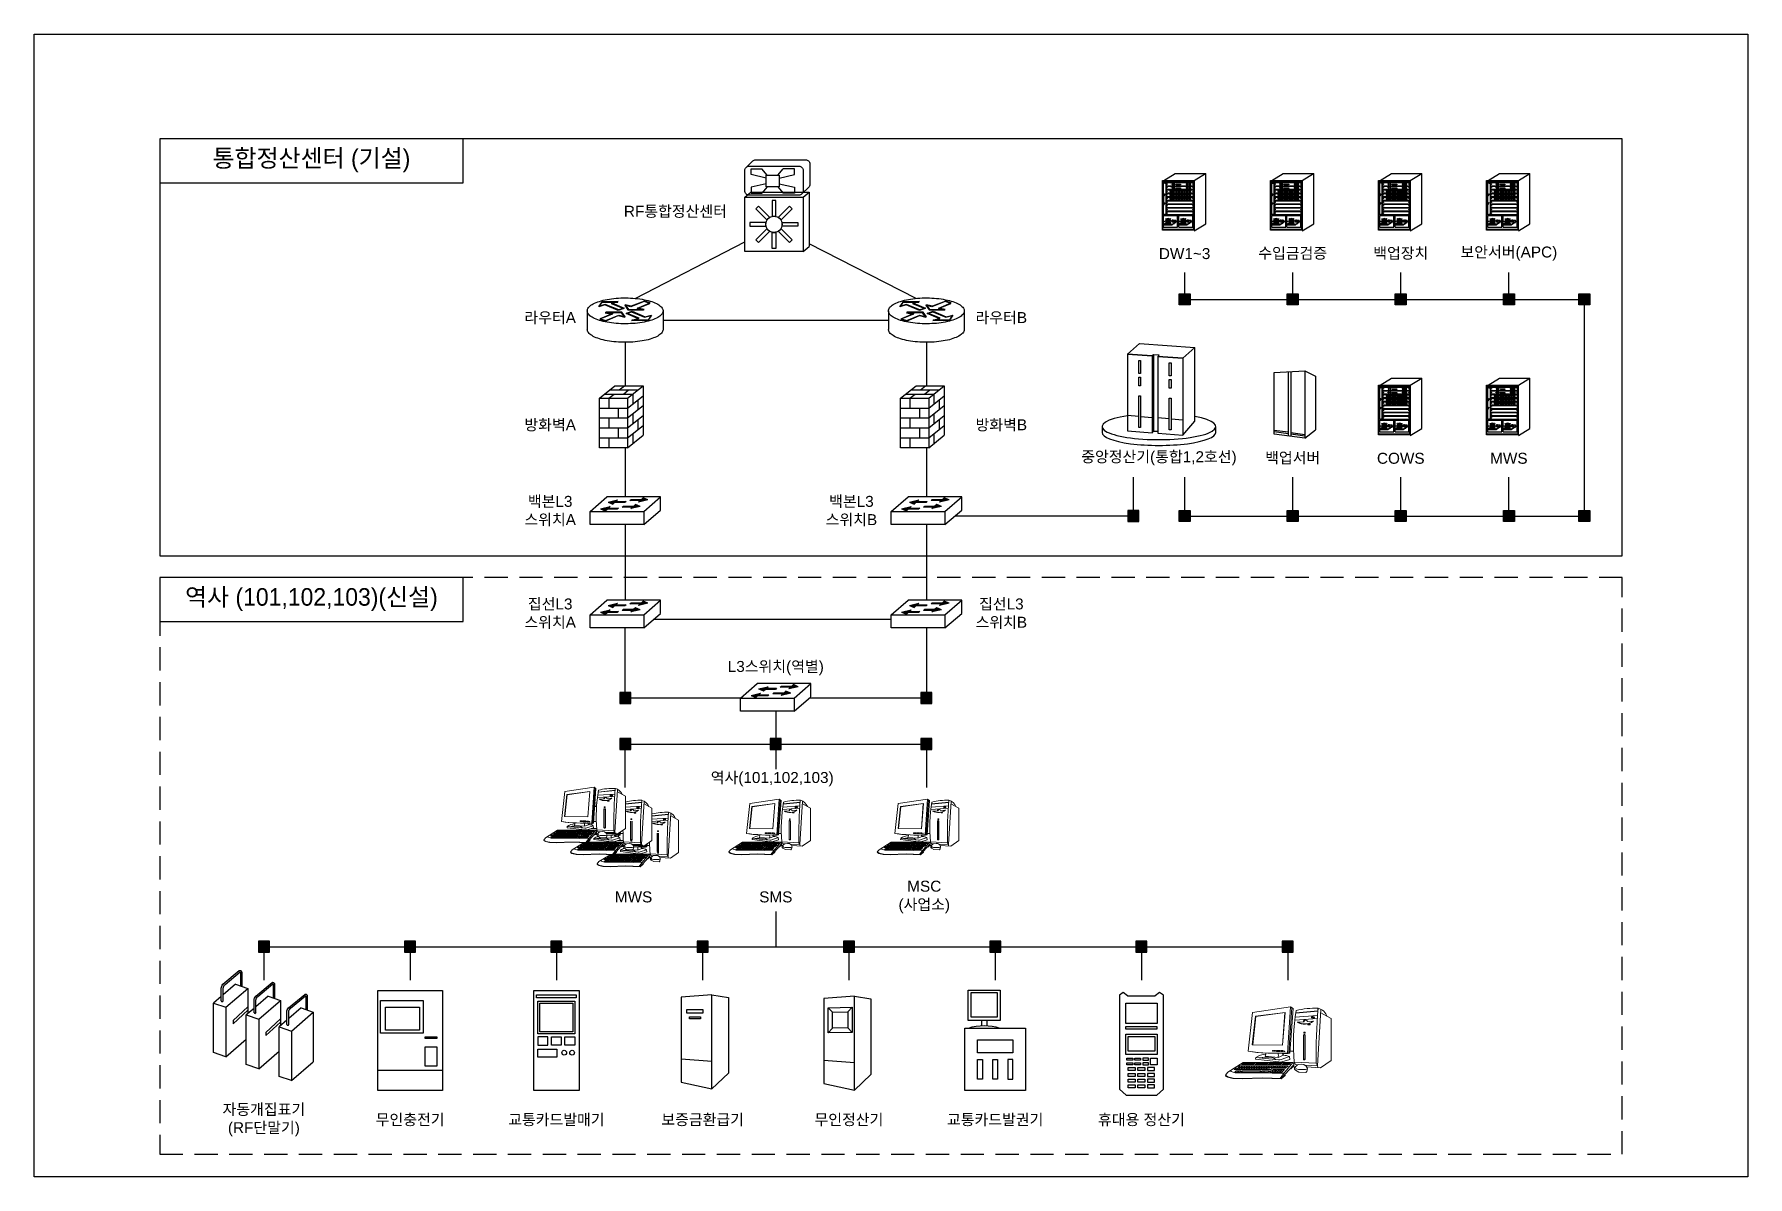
# Model space of a CAD drawing. Header units: millimetres. Extents: x 31 to 2374, y 557 to 2119.
import ezdxf

# ---------------------------------------------------------------- set-up
doc = ezdxf.new("R2010")
doc.units = ezdxf.units.MM
doc.header["$LTSCALE"] = 10
doc.linetypes.add('HIDDEN2', pattern=[4.7625, 3.175, -1.5875])
doc.layers.add('DWG', color=4, linetype='Continuous', lineweight=9)
for name, color, linetype in [('TI-RAIL-GUID', 3, 'Continuous'), ('TT-SYMB', 4, 'Continuous'), ('TT-TEXT', 3, 'Continuous'), ('TX-PAPR', 2, 'Continuous')]:
    doc.layers.add(name, color=color, linetype=linetype)
doc.styles.get("Standard").update_dxf_attribs({"font": 'arial.ttf'})

msp = doc.modelspace()

# ---------------------------------------------------------------- texts
at = {"layer": 'TI-RAIL-GUID', "char_height": 24, "width": 415, "attachment_point": 5}
for s, insert in [('{\\fGulim|b0|i0|c129|p50;통합정산센터 (기설)}', (409.6, 1946.3)), ('{\\fGulim|b0|i0|c129|p50;역사 (101,102,103)(신설)}', (409.6, 1346.3))]:
    msp.add_mtext(s, dxfattribs=dict(at, insert=insert))
at = {"layer": 'TT-TEXT', "char_height": 15, "attachment_point": 5}
for s, insert, width in [('RF통합정산센터', (907.3, 1876.5), 160), ('수입금검증', (1751.4, 1819.3), 260), ('백업장치', (1899.2, 1819.3), 260), ('보안서버(APC)', (2047, 1819.3), 260), ('DW1~3', (1603.6, 1819.3), 260), ('라우터A', (736.1, 1731.1), 160), ('라우터B', (1353, 1731.1), 160), ('방화벽A', (736.1, 1584.5), 160), ('방화벽B', (1353, 1584.5), 160), ('중앙정산기(통합1,2호선)', (1568.5, 1539.4), 260), ('백업서버', (1751.4, 1539.4), 260), ('COWS', (1899.2, 1539.4), 260), ('MWS', (2047, 1539.4), 260), ('백본L3\\P스위치A', (736.1, 1467.3), 160), ('백본L3\\P스위치B', (1148, 1467.3), 160), ('집선L3\\P스위치A', (736.1, 1327), 160), ('집선L3\\P스위치B', (1353, 1327), 160), ('L3스위치(역별)', (1044.6, 1252.6), 160), ('역사(101,102,103)', (1039.7, 1100.7), 228.864), ('MSC\\P(사업소)', (1247.6, 939.6), 160), ('MWS', (850.1, 939.6), 160), ('SMS', (1044.6, 939.6), 160), ('자동개집표기\\P(RF단말기)', (344.6, 634.4), 160), ('무인충전기', (544.6, 634.4), 160), ('교통카드발매기', (744.6, 634.4), 160), ('보증금환급기', (944.6, 634.4), 160), ('무인정산기', (1144.6, 634.4), 160), ('교통카드발권기', (1344.6, 634.4), 160), ('휴대용 정산기', (1544.6, 634.4), 160)]:
    msp.add_mtext(s, dxfattribs=dict(at, insert=insert, width=width))

# ---------------------------------------------------------------- blocks, each defined once
blk = doc.blocks.new('pc2')
at = {"layer": 'DWG', "color": 4}
for p, q in [((1129, 1133), (-5, 963)), ((1129, 1133), (1037, -246)), ((1165, 1109), (1073, -249)), ((1109, -252), (1202, 1084)), ((1129, 1133), (1202, 1084)), ((2034, 1051), (1934, -623)), ((1945, 1006), (1945, 1084)), ((-134, -193), (-5, 963)), ((78, 853), (-14, -3)), ((89, 840), (0, 0)), ((963, 965), (78, 853)), ((78, 853), (89, 840)), ((963, 965), (89, 840)), ((886, -8), (958, 965)), ((891, -14), (963, 965)), ((1263, 731), (1923, 780)), ((1268, 822), (1925, 868)), ((1282, 948), (1945, 1014)), ((1282, 940), (1945, 1006)), ((1322, 672), (1528, 683)), ((1403, 677), (1403, 645)), ((1508, 682), (1511, 703)), ((1508, 685), (1528, 686)), ((1629, 694), (1812, 705)), ((1645, 621), (1707, 621)), ((1645, 598), (1645, 621)), ((1707, 598), (1645, 598)), ((1707, 621), (1707, 598)), ((1747, 696), (1747, 665)), ((1752, 830), (1835, 832)), ((1753, 802), (1752, 830)), ((1836, 804), (1753, 802)), ((1835, 832), (1836, 804)), ((2336, 781), (2028, 949)), ((2336, 781), (2336, -465)), ((0, 0), (-14, -3)), ((0, 0), (886, -8)), ((1511, 281), (1511, -425)), ((1523, 281), (1523, -425)), ((1524, 372), (1561, 372)), ((1524, 349), (1524, 372)), ((1561, 349), (1524, 349)), ((1561, 372), (1561, 349)), ((1564, 281), (1564, -425)), ((-134, -193), (126, -230)), ((-14, -3), (891, -14)), ((85, -430), (90, -382)), ((85, -430), (777, -512)), ((90, -382), (771, -452)), ((126, -230), (385, -246)), ((387, -277), (367, -343)), ((367, -343), (755, -375)), ((385, -245), (387, -276)), ((584, -167), (619, -167)), ((584, -194), (584, -167)), ((619, -194), (584, -194)), ((619, -167), (619, -194)), ((634, -168), (679, -168)), ((634, -194), (634, -168)), ((679, -194), (634, -194)), ((679, -168), (679, -194)), ((709, -170), (753, -170)), ((709, -198), (709, -170)), ((753, -198), (709, -198)), ((753, -170), (753, -198)), ((916, -314), (755, -375)), ((766, -170), (814, -170)), ((766, -199), (766, -170)), ((814, -199), (766, -199)), ((814, -170), (814, -199)), ((847, -174), (909, -174)), ((847, -201), (847, -174)), ((909, -201), (847, -201)), ((1098, -354), (850, -440)), ((863, -511), (1105, -440)), ((873, -247), (916, -314)), ((886, -8), (891, -14)), ((909, -174), (909, -201)), ((937, -186), (958, -186)), ((937, -200), (937, -186)), ((958, -200), (937, -200)), ((958, -186), (958, -200)), ((1109, -252), (1037, -246)), ((1105, -440), (1098, -354)), ((1113, -195), (1214, -195)), ((2024, -686), (2336, -465)), ((-744, -820), (-816, -907)), ((-816, -907), (-802, -943)), ((-815, -909), (-742, -959)), ((-802, -942), (-754, -969)), ((-754, -969), (-595, -1003)), ((-284, -532), (-744, -820)), ((-742, -959), (-583, -993)), ((-647, -801), (-666, -772)), ((-526, -839), (-647, -801)), ((-595, -1003), (-313, -1016)), ((-583, -993), (-301, -1006)), ((-499, -702), (-557, -739)), ((-557, -739), (-418, -739)), ((-539, -813), (-492, -776)), ((-455, -813), (-539, -813)), ((-331, -839), (-526, -839)), ((-499, -702), (-381, -702)), ((-455, -776), (-492, -776)), ((-488, -739), (-440, -702)), ((-381, -776), (-455, -776)), ((-418, -776), (-455, -813)), ((-381, -813), (-455, -813)), ((-381, -629), (-440, -665)), ((-440, -665), (-345, -665)), ((-381, -702), (-418, -739)), ((-418, -739), (-345, -739)), ((-381, -629), (-308, -629)), ((-381, -702), (-308, -702)), ((-345, -776), (-381, -776)), ((-345, -776), (-381, -813)), ((-308, -629), (-345, -665)), ((-345, -665), (-271, -665)), ((-308, -702), (-345, -739)), ((-345, -739), (-271, -739)), ((-308, -776), (-345, -813)), ((-345, -813), (207, -813)), ((-336, -592), (-284, -555)), ((-271, -592), (-336, -592)), ((287, -839), (-331, -839)), ((-313, -1016), (-22, -1002)), ((-308, -629), (-234, -629)), ((-308, -702), (-234, -702)), ((-234, -776), (-308, -776)), ((-301, -1006), (-10, -992)), ((-284, -532), (1195, -532)), ((-284, -555), (-234, -555)), ((-234, -555), (-271, -592)), ((-198, -592), (-271, -592)), ((-234, -629), (-271, -665)), ((-271, -665), (-198, -665)), ((-234, -702), (-271, -739)), ((-271, -739), (-198, -739)), ((-234, -555), (-161, -555)), ((-234, -629), (-161, -629)), ((-234, -702), (-161, -702)), ((-161, -776), (-234, -776)), ((-161, -555), (-198, -592)), ((-124, -592), (-198, -592)), ((-161, -629), (-198, -665)), ((-198, -665), (-124, -665)), ((-161, -702), (-198, -739)), ((-198, -739), (-124, -739)), ((-161, -555), (-87, -555)), ((-161, -629), (-87, -629)), ((-161, -702), (-87, -702)), ((-87, -776), (-161, -776)), ((-87, -555), (-124, -592)), ((-50, -592), (-124, -592)), ((-87, -629), (-124, -665)), ((-124, -665), (-50, -665)), ((-87, -702), (-124, -739)), ((-124, -739), (-50, -739)), ((-87, -555), (-14, -555)), ((-87, -629), (-14, -629)), ((-87, -702), (-14, -702)), ((-14, -776), (-87, -776)), ((-14, -555), (-50, -592)), ((23, -592), (-50, -592)), ((-14, -629), (-50, -665)), ((-50, -665), (23, -665)), ((-14, -702), (-50, -739)), ((-50, -739), (23, -739)), ((-22, -1002), (286, -995)), ((-14, -555), (60, -555)), ((-14, -629), (60, -629)), ((-14, -702), (60, -702)), ((60, -776), (-14, -776)), ((-10, -992), (298, -985)), ((60, -555), (23, -592)), ((60, -629), (23, -665)), ((23, -665), (97, -665)), ((60, -702), (23, -739)), ((23, -739), (97, -739)), ((60, -592), (97, -555)), ((133, -592), (60, -592)), ((60, -629), (133, -629)), ((60, -702), (133, -702)), ((133, -776), (60, -776)), ((97, -555), (170, -555)), ((133, -629), (97, -665)), ((97, -665), (170, -665)), ((133, -702), (97, -739)), ((97, -739), (170, -739)), ((170, -555), (133, -592)), ((207, -592), (133, -592)), ((133, -629), (207, -629)), ((133, -702), (207, -702)), ((207, -776), (133, -776)), ((170, -555), (244, -555)), ((207, -629), (170, -665)), ((170, -665), (244, -665)), ((207, -702), (170, -739)), ((170, -739), (244, -739)), ((244, -555), (207, -592)), ((281, -592), (207, -592)), ((207, -629), (281, -629)), ((207, -702), (281, -702)), ((244, -776), (207, -776)), ((207, -813), (244, -776)), ((244, -555), (317, -555)), ((281, -629), (244, -665)), ((244, -665), (317, -665)), ((281, -702), (244, -739)), ((244, -739), (317, -739)), ((281, -776), (244, -813)), ((244, -813), (317, -813)), ((317, -555), (281, -592)), ((354, -592), (281, -592)), ((281, -629), (354, -629)), ((281, -702), (354, -702)), ((354, -776), (281, -776)), ((286, -995), (570, -1006)), ((287, -839), (576, -847)), ((298, -985), (582, -996)), ((317, -555), (391, -555)), ((354, -629), (317, -665)), ((317, -665), (391, -665)), ((354, -702), (317, -739)), ((317, -739), (391, -739)), ((317, -813), (354, -776)), ((464, -813), (317, -813)), ((391, -555), (354, -592)), ((428, -592), (354, -592)), ((354, -629), (428, -629)), ((354, -702), (428, -702)), ((354, -776), (501, -776)), ((391, -555), (464, -555)), ((428, -629), (391, -665)), ((391, -665), (464, -665)), ((428, -702), (391, -739)), ((538, -739), (391, -739)), ((464, -555), (428, -592)), ((428, -629), (501, -629)), ((428, -702), (501, -702)), ((464, -592), (501, -555)), ((538, -592), (464, -592)), ((501, -629), (464, -665)), ((464, -665), (611, -665)), ((501, -776), (464, -813)), ((501, -555), (575, -555)), ((501, -629), (575, -629)), ((501, -702), (522, -682)), ((501, -813), (538, -776)), ((501, -813), (648, -813)), ((522, -682), (595, -682)), ((575, -555), (538, -592)), ((611, -592), (538, -592)), ((575, -629), (538, -665)), ((595, -682), (538, -739)), ((538, -776), (685, -776)), ((570, -1006), (850, -1018)), ((575, -555), (648, -555)), ((575, -629), (648, -629)), ((575, -776), (611, -739)), ((611, -776), (575, -813)), ((576, -847), (939, -842)), ((582, -996), (858, -1008)), ((648, -555), (611, -592)), ((685, -592), (611, -592)), ((648, -629), (611, -665)), ((611, -702), (648, -665)), ((611, -702), (759, -702)), ((611, -739), (685, -739)), ((648, -555), (722, -555)), ((648, -665), (685, -629)), ((648, -665), (795, -665)), ((722, -739), (648, -813)), ((685, -739), (648, -776)), ((648, -813), (869, -813)), ((722, -555), (685, -592)), ((759, -592), (685, -592)), ((685, -629), (832, -629)), ((722, -665), (685, -702)), ((685, -776), (906, -776)), ((722, -555), (795, -555)), ((759, -629), (722, -665)), ((722, -813), (795, -739)), ((942, -739), (722, -739)), ((795, -555), (759, -592)), ((832, -592), (759, -592)), ((832, -629), (759, -702)), ((759, -702), (979, -702)), ((795, -555), (869, -555)), ((1016, -665), (795, -665)), ((869, -739), (795, -813)), ((916, -871), (814, -1006)), ((869, -555), (832, -592)), ((832, -702), (906, -629)), ((1053, -629), (832, -629)), ((961, -887), (850, -1018)), ((850, -1018), (967, -920)), ((906, -555), (869, -592)), ((942, -592), (869, -592)), ((869, -813), (942, -739)), ((906, -555), (979, -555)), ((979, -629), (906, -702)), ((1195, -532), (916, -871)), ((979, -555), (942, -592)), ((1016, -592), (942, -592)), ((961, -887), (1221, -596)), ((967, -920), (961, -887)), ((979, -555), (1053, -555)), ((979, -702), (1053, -629)), ((1053, -555), (1016, -592)), ((1090, -592), (1016, -592)), ((1053, -555), (1126, -555)), ((1126, -555), (1090, -592)), ((1132, -717), (1121, -708)), ((1221, -640), (1132, -717)), ((1221, -558), (1195, -532)), ((1221, -596), (1221, -558)), ((1221, -596), (1221, -640)), ((1233, -519), (1892, -553)), ((1233, -519), (1278, -592)), ((1247, -730), (1249, -675)), ((1273, -757), (1247, -730)), ((1249, -675), (1326, -604)), ((1299, -720), (1268, -656)), ((1371, -819), (1273, -757)), ((1278, -592), (1346, -595)), ((1299, -720), (1359, -738)), ((1326, -604), (1359, -589)), ((1359, -589), (1454, -577)), ((1359, -738), (1575, -738)), ((1584, -822), (1371, -819)), ((1454, -577), (1527, -587)), ((1527, -587), (1595, -639)), ((1550, -605), (1934, -623)), ((1575, -738), (1630, -715)), ((1612, -793), (1584, -822)), ((1595, -639), (1625, -690)), ((1605, -656), (2024, -686)), ((1630, -715), (1612, -793)), ((1625, -690), (1630, -715)), ((1934, -623), (1892, -553)), ((1934, -623), (1936, -680))]:
    blk.add_line(p, q, dxfattribs=at)
for centre, major_axis, start_param, end_param in [((1863, -1238), (-1646, 1646), -0.820939, -0.53914), ((18051, -261), (11428, 11428), 2.27258, 2.374296), ((1835, 689), (295, 295), 5.876802, 6.785521), ((7427, 1), (4395, 4395), 2.191436, 2.439863), ((1538, 1064), (-317, 317), 1.850902, 2.993439), ((1551, 1068), (-317, 317), 1.866094, 2.978921), ((1568, 677), (-44.6, 44.6), 4.194129, 6.639149), ((1591, 676), (44.6, 44.6), 0.904822, 2.232513), ((1537, 277), (-18.9, 18.9), 3.751058, 6.892651), ((1544, 281), (-14.2, 14.2), 3.926991, 7.068583), ((729, 5797), (4279, 4279), 3.783963, 3.977973), ((450, -928), (463, 463), 0.882177, 1.36839), ((444, -1401), (-734, 734), -0.858166, -0.548134), ((443, -1407), (734, 734), 0.662666, 1.006116), ((528, -546), (-127, 127), 4.545279, 5.54459), ((527, -552), (127, 127), 6.158312, 6.82628), ((539, -311), (159, 159), 5.211612, 5.754257), ((814, -342), (124, 124), 3.637588, 4.208288), ((793, -332), (86.3, 86.3), 3.744942, 4.408675), ((929, 1728), (-1406, 1406), 2.332044, 2.446745), ((931, -677), (257, 257), 0.30759, 0.827006), ((1531, -425), (-14.2, 14.2), 0.785398, 2.670497), ((1536, -417), (-20.4, 20.4), 1.525364, 3.644489), ((1544, -405), (-19.9, 19.9), 1.560863, 3.151526)]:
    blk.add_ellipse(centre, major_axis=major_axis, ratio=1, start_param=start_param, end_param=end_param, dxfattribs=at)
blk = doc.blocks.new('네모')
at = {"layer": 'TI-RAIL-GUID'}
blk.add_hatch(color=256, dxfattribs=at).paths.add_polyline_path([(24119.1, -1739.6), (24134.1, -1739.6), (24134.1, -1724.6), (24119.1, -1724.6)])
blk.add_lwpolyline([(24119.1, -1739.6), (24134.1, -1739.6), (24134.1, -1724.6), (24119.1, -1724.6)], close=True, dxfattribs=at)
at = {"layer": 'TI-RAIL-GUID', "flags": 128}
blk.add_lwpolyline([(24119.1, -1739.6), (24134.1, -1724.6)], dxfattribs=at)

# ---------------------------------------------------------------- hatches: boundary and pattern name
at = {"layer": 'TT-SYMB'}
for points in [[(824.2, 1478.9), (838.2, 1478.9), (840, 1480.4), (826, 1480.4), (828.3, 1482.5), (815.3, 1479.6), (821.9, 1476.8)], [(850.4, 1474.2), (836.4, 1474.2), (834.6, 1472.7), (848.6, 1472.7), (846.3, 1470.7), (859.3, 1473.5), (852.7, 1476.3)], [(860.8, 1483.3), (846.8, 1483.3), (845, 1481.7), (859, 1481.7), (856.7, 1479.7), (869.7, 1482.5), (863.1, 1485.3)], [(1236, 1478.9), (1250, 1478.9), (1251.8, 1480.4), (1237.8, 1480.4), (1240.2, 1482.5), (1227.2, 1479.6), (1233.7, 1476.8)], [(1262.2, 1474.2), (1248.2, 1474.2), (1246.5, 1472.7), (1260.5, 1472.7), (1258.1, 1470.7), (1271.1, 1473.5), (1264.6, 1476.3)], [(1272.6, 1483.3), (1258.6, 1483.3), (1256.9, 1481.7), (1270.9, 1481.7), (1268.5, 1479.7), (1281.5, 1482.5), (1275, 1485.3)], [(813.8, 1469.8), (827.8, 1469.8), (829.6, 1471.4), (815.6, 1471.4), (817.9, 1473.4), (804.9, 1470.6), (811.4, 1467.8)], [(1225.6, 1469.8), (1239.6, 1469.8), (1241.4, 1471.4), (1227.4, 1471.4), (1229.8, 1473.4), (1216.7, 1470.6), (1223.3, 1467.8)], [(824.2, 1337.6), (838.2, 1337.6), (840, 1339.1), (826, 1339.1), (828.3, 1341.2), (815.3, 1338.4), (821.9, 1335.6)], [(860.8, 1342), (846.8, 1342), (845, 1340.4), (859, 1340.4), (856.7, 1338.4), (869.7, 1341.2), (863.1, 1344)], [(1236, 1337.6), (1250, 1337.6), (1251.8, 1339.1), (1237.8, 1339.1), (1240.2, 1341.2), (1227.2, 1338.4), (1233.7, 1335.6)], [(1272.6, 1342), (1258.6, 1342), (1256.9, 1340.4), (1270.9, 1340.4), (1268.5, 1338.4), (1281.5, 1341.2), (1275, 1344)], [(813.8, 1328.6), (827.8, 1328.6), (829.6, 1330.1), (815.6, 1330.1), (817.9, 1332.1), (804.9, 1329.3), (811.4, 1326.5)], [(850.4, 1333), (836.4, 1333), (834.6, 1331.4), (848.6, 1331.4), (846.3, 1329.4), (859.3, 1332.2), (852.7, 1335)], [(1225.6, 1328.6), (1239.6, 1328.6), (1241.4, 1330.1), (1227.4, 1330.1), (1229.8, 1332.1), (1216.7, 1329.3), (1223.3, 1326.5)], [(1262.2, 1333), (1248.2, 1333), (1246.5, 1331.4), (1260.5, 1331.4), (1258.1, 1329.4), (1271.1, 1332.2), (1264.6, 1335)], [(1030, 1223.5), (1044, 1223.5), (1045.7, 1225.1), (1031.7, 1225.1), (1034.1, 1227.1), (1021.1, 1224.3), (1027.6, 1221.5)], [(1056.1, 1218.9), (1042.1, 1218.9), (1040.4, 1217.4), (1054.4, 1217.4), (1052, 1215.3), (1065, 1218.1), (1058.5, 1220.9)], [(1066.6, 1227.9), (1052.6, 1227.9), (1050.8, 1226.4), (1064.8, 1226.4), (1062.4, 1224.4), (1075.4, 1227.2), (1068.9, 1230)], [(1019.5, 1214.5), (1033.5, 1214.5), (1035.3, 1216.1), (1021.3, 1216.1), (1023.7, 1218.1), (1010.7, 1215.3), (1017.2, 1212.5)]]:
    msp.add_hatch(color=256, dxfattribs=at).paths.add_polyline_path(points)

# ---------------------------------------------------------------- linework, layer by layer
at = {"layer": 'DWG', "color": 4}
for p, q in [((799.5, 1064), (797, 1063.7)), ((799.5, 1063.5), (797, 1063.2)), ((799.8, 1068.4), (797.3, 1068)), ((838.8, 1066.9), (861.5, 1069.1)), ((838.8, 1066.6), (861.5, 1068.9)), ((838.8, 1062.4), (860.8, 1064)), ((838.8, 1059.2), (860.7, 1060.8)), ((839.4, 1057), (846.7, 1057.4)), ((842.3, 1057.2), (842.3, 1056.1)), ((846, 1057.4), (846.1, 1058.1)), ((846, 1057.5), (846.7, 1057.5)), ((850.3, 1057.8), (856.8, 1058.2)), ((850.8, 1054.4), (850.8, 1055.2)), ((850.8, 1055.2), (853, 1055.2)), ((853, 1054.4), (850.8, 1054.4)), ((853, 1055.2), (853, 1054.4)), ((854.5, 1057.9), (854.5, 1056.8)), ((854.6, 1062.6), (857.6, 1062.7)), ((854.7, 1061.6), (854.6, 1062.6)), ((857.6, 1061.7), (854.7, 1061.6)), ((857.6, 1062.7), (857.6, 1061.7)), ((864.6, 1070.5), (861.1, 1011.2)), ((861.5, 1068.9), (861.5, 1071.6)), ((875.3, 1060.9), (864.4, 1066.9)), ((875.3, 1060.9), (875.3, 1016.8)), ((897.9, 1052.5), (897.9, 1055.3)), ((788.4, 1030.8), (788.5, 1032.1)), ((789.2, 1038.5), (789.5, 1040.4)), ((792.6, 1033.3), (792.1, 1033.2)), ((792.1, 1033.2), (799.7, 1033.1)), ((792.6, 1033.3), (792.6, 1033.3)), ((792.6, 1033.3), (799.7, 1033.2)), ((792.9, 1040.5), (792.7, 1038)), ((793.4, 1040.5), (793.1, 1037.9)), ((846.1, 1043.2), (846.1, 1018.2)), ((846.5, 1043.2), (846.5, 1018.2)), ((846.6, 1045.6), (846.6, 1046.4)), ((846.6, 1046.4), (847.9, 1046.4)), ((847.9, 1045.6), (846.6, 1045.6)), ((847.9, 1046.4), (847.9, 1045.6)), ((848, 1043.2), (848, 1018.2)), ((875.3, 1050.5), (897.9, 1052.8)), ((875.3, 1050.2), (897.9, 1052.5)), ((875.3, 1046.1), (897.2, 1047.6)), ((875.3, 1042.9), (897.1, 1044.5)), ((875.8, 1040.7), (883.2, 1041.1)), ((878.7, 1040.8), (878.7, 1039.7)), ((882.4, 1041), (882.5, 1041.8)), ((882.4, 1041.1), (883.2, 1041.2)), ((886.7, 1041.4), (893.2, 1041.8)), ((887.3, 1038.1), (887.3, 1038.9)), ((887.3, 1038.9), (889.5, 1038.9)), ((889.5, 1038.1), (887.3, 1038.1)), ((889.5, 1038.9), (889.5, 1038.1)), ((890.9, 1041.5), (890.9, 1040.4)), ((891.1, 1045.3), (891.1, 1046.3)), ((891.1, 1046.3), (894, 1046.3)), ((894, 1045.3), (891.1, 1045.3)), ((894, 1046.3), (894, 1045.3)), ((901.1, 1054.1), (897.5, 994.9)), ((911.7, 1044.5), (900.9, 1050.5)), ((911.7, 1044.5), (911.7, 1000.4)), ((781.6, 1013.8), (766.3, 1004.2)), ((775, 1008.4), (772.9, 1007.1)), ((775, 1008.4), (779.1, 1008.4)), ((775.4, 1007.1), (777.1, 1008.4)), ((779.1, 1011), (777.1, 1009.7)), ((777.1, 1009.7), (780.4, 1009.7)), ((779.1, 1008.4), (777.8, 1007.1)), ((779.1, 1011), (781.7, 1011)), ((779.1, 1008.4), (781.7, 1008.4)), ((781.7, 1011), (780.4, 1009.7)), ((780.4, 1009.7), (783, 1009.7)), ((781.7, 1008.4), (780.4, 1007.1)), ((780.7, 1012.3), (782.6, 1013.6)), ((783, 1012.3), (780.7, 1012.3)), ((781.7, 1011), (784.3, 1011)), ((781.7, 1008.4), (784.3, 1008.4)), ((782.6, 1013.6), (784.3, 1013.6)), ((784.3, 1013.6), (783, 1012.3)), ((785.6, 1012.3), (783, 1012.3)), ((784.3, 1011), (783, 1009.7)), ((783, 1009.7), (785.6, 1009.7)), ((784.3, 1008.4), (783, 1007.1)), ((784.3, 1013.6), (786.9, 1013.6)), ((784.3, 1011), (786.9, 1011)), ((784.3, 1008.4), (786.9, 1008.4)), ((786.9, 1013.6), (785.6, 1012.3)), ((788.2, 1012.3), (785.6, 1012.3)), ((786.9, 1011), (785.6, 1009.7)), ((785.6, 1009.7), (788.2, 1009.7)), ((786.9, 1008.4), (785.6, 1007.1)), ((786.9, 1013.6), (789.5, 1013.6)), ((786.9, 1011), (789.5, 1011)), ((786.9, 1008.4), (789.5, 1008.4)), ((787.2, 1014.4), (834.9, 1014.4)), ((789.5, 1013.6), (788.2, 1012.3)), ((790.8, 1012.3), (788.2, 1012.3)), ((789.5, 1011), (788.2, 1009.7)), ((788.2, 1009.7), (790.8, 1009.7)), ((789.5, 1008.4), (788.2, 1007.1)), ((789.5, 1013.6), (792.1, 1013.6)), ((789.5, 1011), (792.1, 1011)), ((789.5, 1008.4), (792.1, 1008.4)), ((792.1, 1013.6), (790.8, 1012.3)), ((793.4, 1012.3), (790.8, 1012.3)), ((792.1, 1011), (790.8, 1009.7)), ((790.8, 1009.7), (793.4, 1009.7)), ((792.1, 1008.4), (790.8, 1007.1)), ((792.1, 1013.6), (794.7, 1013.6)), ((792.1, 1011), (794.7, 1011)), ((792.1, 1008.4), (794.7, 1008.4)), ((794.7, 1013.6), (793.4, 1012.3)), ((794.7, 1011), (793.4, 1009.7)), ((793.4, 1009.7), (796, 1009.7)), ((794.7, 1008.4), (793.4, 1007.1)), ((794.7, 1012.3), (796, 1013.6)), ((797.3, 1012.3), (794.7, 1012.3)), ((794.7, 1011), (797.3, 1011)), ((794.7, 1008.4), (797.3, 1008.4)), ((795.6, 1018), (795.8, 1019.8)), ((795.6, 1018), (820.1, 1015.1)), ((795.8, 1019.8), (819.9, 1017.3)), ((796, 1013.6), (798.6, 1013.6)), ((797.3, 1011), (796, 1009.7)), ((796, 1009.7), (798.6, 1009.7)), ((797.3, 1008.4), (796, 1007.1)), ((797.3, 1025.1), (800.3, 1024.9)), ((798.6, 1013.6), (797.3, 1012.3)), ((799.9, 1012.3), (797.3, 1012.3)), ((797.3, 1011), (799.9, 1011)), ((797.3, 1008.4), (799.9, 1008.4)), ((798.6, 1013.6), (801.2, 1013.6)), ((799.9, 1011), (798.6, 1009.7)), ((798.6, 1009.7), (801.2, 1009.7)), ((799.9, 1008.4), (798.6, 1007.1)), ((801.2, 1013.6), (799.9, 1012.3)), ((802.6, 1012.3), (799.9, 1012.3)), ((799.9, 1011), (802.6, 1011)), ((799.9, 1008.4), (802.6, 1008.4)), ((801.2, 1013.6), (803.9, 1013.6)), ((802.6, 1011), (801.2, 1009.7)), ((801.2, 1009.7), (803.9, 1009.7)), ((802.6, 1008.4), (801.2, 1007.1)), ((803.9, 1013.6), (802.6, 1012.3)), ((805.2, 1012.3), (802.6, 1012.3)), ((802.6, 1011), (805.2, 1011)), ((802.6, 1008.4), (805.2, 1008.4)), ((803.9, 1013.6), (806.5, 1013.6)), ((805.2, 1011), (803.9, 1009.7)), ((803.9, 1009.7), (806.5, 1009.7)), ((805.2, 1008.4), (803.9, 1007.1)), ((806.5, 1013.6), (805.2, 1012.3)), ((807.8, 1012.3), (805.2, 1012.3)), ((805.2, 1011), (807.8, 1011)), ((805.2, 1008.4), (807.8, 1008.4)), ((806.5, 1013.6), (809.1, 1013.6)), ((807.8, 1011), (806.5, 1009.7)), ((806.5, 1009.7), (809.1, 1009.7)), ((807.8, 1008.4), (806.5, 1007.1)), ((809.1, 1013.6), (807.8, 1012.3)), ((807.8, 1011), (810.4, 1011)), ((807.8, 1008.4), (810.4, 1008.4)), ((809.1, 1012.3), (810.4, 1013.6)), ((811.7, 1012.3), (809.1, 1012.3)), ((810.4, 1011), (809.1, 1009.7)), ((809.1, 1009.7), (814.3, 1009.7)), ((810.4, 1013.6), (813, 1013.6)), ((810.4, 1011), (813, 1011)), ((810.4, 1008.4), (811.1, 1009.1)), ((811.1, 1009.1), (813.7, 1009.1)), ((813, 1013.6), (811.7, 1012.3)), ((814.3, 1012.3), (811.7, 1012.3)), ((813, 1011), (811.7, 1009.7)), ((813.7, 1009.1), (811.7, 1007.1)), ((812.3, 1020.6), (819.3, 1020)), ((813, 1013.6), (815.6, 1013.6)), ((813, 1011), (815.6, 1011)), ((813.3, 1026.4), (813.3, 1027.4)), ((813.3, 1027.4), (814.5, 1027.4)), ((814.5, 1026.4), (813.3, 1026.4)), ((815.6, 1013.6), (814.3, 1012.3)), ((816.9, 1012.3), (814.3, 1012.3)), ((815.6, 1011), (814.3, 1009.7)), ((814.3, 1008.4), (815.6, 1009.7)), ((814.3, 1008.4), (819.5, 1008.4)), ((814.5, 1027.4), (814.5, 1026.4)), ((815.1, 1026.4), (815.1, 1027.3)), ((815.1, 1027.3), (816.7, 1027.3)), ((816.7, 1026.4), (815.1, 1026.4)), ((815.6, 1013.6), (818.2, 1013.6)), ((815.6, 1009.7), (816.9, 1011)), ((815.6, 1009.7), (820.8, 1009.7)), ((816.7, 1027.3), (816.7, 1026.4)), ((818.2, 1013.6), (816.9, 1012.3)), ((819.5, 1012.3), (816.9, 1012.3)), ((816.9, 1011), (822.1, 1011)), ((818.2, 1009.7), (816.9, 1008.4)), ((817.7, 1026.3), (817.7, 1027.3)), ((817.7, 1027.3), (819.3, 1027.3)), ((819.3, 1026.3), (817.7, 1026.3)), ((818.2, 1013.6), (820.8, 1013.6)), ((819.5, 1011), (818.2, 1009.7)), ((819.3, 1027.3), (819.3, 1026.3)), ((825, 1022.1), (819.3, 1020)), ((820.8, 1013.6), (819.5, 1012.3)), ((822.1, 1012.3), (819.5, 1012.3)), ((822.1, 1011), (819.5, 1008.4)), ((819.5, 1008.4), (827.3, 1008.4)), ((819.7, 1026.2), (819.7, 1027.2)), ((819.7, 1027.2), (821.4, 1027.2)), ((821.4, 1026.2), (819.7, 1026.2)), ((820.8, 1013.6), (823.4, 1013.6)), ((828.6, 1009.7), (820.8, 1009.7)), ((821.4, 1027.2), (821.4, 1026.2)), ((823.4, 1013.6), (822.1, 1012.3)), ((829.9, 1011), (822.1, 1011)), ((822.1, 1008.4), (824.7, 1011)), ((822.6, 1026.2), (822.6, 1027.1)), ((822.6, 1027.1), (824.8, 1027.1)), ((824.8, 1026.2), (822.6, 1026.2)), ((831.5, 1020.7), (822.7, 1017.7)), ((823.2, 1015.2), (831.7, 1017.7)), ((824.7, 1013.6), (823.4, 1012.3)), ((826, 1012.3), (823.4, 1012.3)), ((823.5, 1024.5), (825, 1022.1)), ((824.7, 1013.6), (827.3, 1013.6)), ((827.3, 1011), (824.7, 1008.4)), ((824.8, 1027.1), (824.8, 1026.2)), ((824.8, 1014.4), (825, 1015.7)), ((834.9, 1014.4), (825, 1002.4)), ((825.7, 1022.1), (825.9, 1024)), ((825.8, 1026.2), (825.8, 1026.7)), ((825.8, 1026.7), (826.5, 1026.7)), ((826.5, 1026.2), (825.8, 1026.2)), ((827.3, 1013.6), (826, 1012.3)), ((828.6, 1012.3), (826, 1012.3)), ((826.5, 1026.7), (826.5, 1026.2)), ((826.6, 1001.9), (835.8, 1012.2)), ((827.3, 1013.6), (829.9, 1013.6)), ((827.3, 1008.4), (829.9, 1011)), ((829.1, 1016.9), (828.6, 1016.8)), ((828.6, 1016.8), (836.1, 1016.7)), ((829.9, 1013.6), (828.6, 1012.3)), ((831.2, 1012.3), (828.6, 1012.3)), ((829.4, 1024.1), (829.1, 1021.7)), ((829.1, 1016.9), (829.1, 1016.9)), ((829.1, 1016.9), (836.1, 1016.8)), ((829.5, 1026.5), (829.3, 1024.5)), ((831.9, 1024.3), (829.3, 1024.5)), ((829.8, 1024.2), (829.6, 1021.5)), ((829.9, 1013.6), (832.5, 1013.6)), ((830.8, 1027.5), (830.6, 1024.4)), ((832.5, 1013.6), (831.2, 1012.3)), ((831.7, 1017.7), (831.5, 1020.7)), ((831.9, 1024.3), (832.2, 1028.4)), ((832, 1026.4), (835.6, 1026.4)), ((832.7, 1007.9), (832.3, 1008.2)), ((835.8, 1010.6), (832.7, 1007.9)), ((833.7, 1008.8), (836.8, 1008.6)), ((835.8, 1013.5), (834.9, 1014.4)), ((835.8, 1012.2), (835.8, 1013.5)), ((835.8, 1012.2), (835.8, 1010.6)), ((836.3, 1014.9), (837.9, 1012.3)), ((836.3, 1014.9), (859.6, 1013.7)), ((836.8, 1009.4), (839.5, 1011.9)), ((836.8, 1007.4), (836.8, 1009.4)), ((838.6, 1007.8), (837.5, 1010)), ((837.9, 1012.3), (840.2, 1012.2)), ((838.6, 1007.8), (840.7, 1007.1)), ((839.5, 1011.9), (840.7, 1012.4)), ((840.7, 1012.4), (844.1, 1012.8)), ((844.1, 1012.8), (846.7, 1012.5)), ((846.7, 1012.5), (849.1, 1010.7)), ((847.5, 1011.9), (861.1, 1011.2)), ((848.4, 1007.1), (850.3, 1007.9)), ((849.1, 1010.7), (850.1, 1008.8)), ((849.4, 1010), (864.3, 1009)), ((850.3, 1007.9), (849.7, 1005.2)), ((849.8, 1010), (849.8, 1011)), ((849.8, 1011), (851, 1011)), ((851, 1010), (849.8, 1010)), ((850.1, 1008.8), (850.3, 1007.9)), ((851, 1011), (851, 1010)), ((851.5, 1010), (851.5, 1011)), ((851.5, 1011), (853.1, 1011)), ((853.1, 1010), (851.5, 1010)), ((853.1, 1011), (853.1, 1010)), ((854.2, 1009.9), (854.2, 1010.9)), ((854.2, 1010.9), (855.7, 1010.9)), ((855.7, 1009.9), (854.2, 1009.9)), ((855.7, 1010.9), (855.7, 1009.9)), ((856.2, 1009.8), (856.2, 1010.9)), ((856.2, 1010.9), (857.9, 1010.9)), ((857.9, 1009.8), (856.2, 1009.8)), ((857.9, 1010.9), (857.9, 1009.8)), ((859.1, 1009.8), (859.1, 1010.7)), ((859.1, 1010.7), (861.3, 1010.7)), ((861.3, 1009.8), (859.1, 1009.8)), ((861.1, 1011.2), (859.6, 1013.7)), ((860, 1008.1), (861.5, 1005.8)), ((861.1, 1011.2), (861.1, 1009.2)), ((861.3, 1010.7), (861.3, 1009.8)), ((862.2, 1009.8), (862.2, 1010.3)), ((862.2, 1010.3), (863, 1010.3)), ((863, 1009.8), (862.2, 1009.8)), ((863, 1010.3), (863, 1009.8)), ((864.3, 1009), (875.3, 1016.8)), ((865.9, 1010.2), (865.8, 1008.2)), ((868.3, 1008), (865.8, 1008.2)), ((867.3, 1011.1), (867.1, 1008.1)), ((868.3, 1008), (868.6, 1012.1)), ((868.5, 1010), (872.1, 1010)), ((882.6, 1026.8), (882.6, 1001.9)), ((883, 1029.2), (883, 1030.1)), ((883, 1030.1), (884.3, 1030.1)), ((884.3, 1029.2), (883, 1029.2)), ((883, 1026.8), (883, 1001.9)), ((884.3, 1030.1), (884.3, 1029.2)), ((884.4, 1026.8), (884.4, 1001.9)), ((766.3, 1004.2), (763.8, 1001.1)), ((763.8, 1001.1), (766.4, 999.3)), ((763.8, 1001.1), (764.2, 999.9)), ((764.2, 999.9), (765.9, 999)), ((765.9, 999), (771.6, 997.8)), ((766.4, 999.3), (772, 998.1)), ((769.7, 1004.9), (769.1, 1005.9)), ((774, 1003.5), (769.7, 1004.9)), ((771.6, 997.8), (781.5, 997.3)), ((772, 998.1), (782, 997.6)), ((772.9, 1007.1), (777.8, 1007.1)), ((773.5, 1004.5), (775.2, 1005.8)), ((776.5, 1004.5), (773.5, 1004.5)), ((780.9, 1003.5), (774, 1003.5)), ((776.5, 1005.8), (775.2, 1005.8)), ((777.8, 1005.8), (776.5, 1004.5)), ((779.1, 1005.8), (776.5, 1005.8)), ((779.1, 1004.5), (776.5, 1004.5)), ((777.8, 1007.1), (780.4, 1007.1)), ((780.4, 1005.8), (779.1, 1004.5)), ((780.4, 1005.8), (779.1, 1005.8)), ((780.4, 1007.1), (783, 1007.1)), ((781.7, 1005.8), (780.4, 1004.5)), ((780.4, 1004.5), (799.9, 1004.5)), ((802.8, 1003.6), (780.9, 1003.5)), ((781.5, 997.3), (791.8, 997.8)), ((784.3, 1005.8), (781.7, 1005.8)), ((782, 997.6), (792.3, 998.2)), ((783, 1007.1), (785.6, 1007.1)), ((786.9, 1005.8), (784.3, 1005.8)), ((785.6, 1007.1), (788.2, 1007.1)), ((789.5, 1005.8), (786.9, 1005.8)), ((788.2, 1007.1), (790.8, 1007.1)), ((792.1, 1005.8), (789.5, 1005.8)), ((790.8, 1007.1), (793.4, 1007.1)), ((791.8, 997.8), (802.7, 998)), ((794.7, 1005.8), (792.1, 1005.8)), ((792.3, 998.2), (803.2, 998.4)), ((793.4, 1007.1), (796, 1007.1)), ((797.3, 1005.8), (794.7, 1005.8)), ((796, 1007.1), (798.6, 1007.1)), ((799.9, 1005.8), (797.3, 1005.8)), ((798.6, 1007.1), (801.2, 1007.1)), ((799.9, 1004.5), (801.2, 1005.8)), ((801.2, 1005.8), (799.9, 1005.8)), ((802.8, 987.9), (800.2, 984.8)), ((800.2, 984.8), (800.7, 983.5)), ((800.2, 984.7), (802.8, 983)), ((801.2, 1007.1), (803.9, 1007.1)), ((802.6, 1005.8), (801.2, 1004.5)), ((801.2, 1004.5), (803.9, 1004.5)), ((805.2, 1005.8), (802.6, 1005.8)), ((802.7, 998), (812.8, 997.7)), ((802.8, 1003.6), (813, 1003.3)), ((818.1, 997.4), (802.8, 987.9)), ((803.2, 998.4), (813.2, 998)), ((803.9, 1007.1), (806.5, 1007.1)), ((803.9, 1004.5), (805.2, 1005.8)), ((809.1, 1004.5), (803.9, 1004.5)), ((805.2, 1005.8), (810.4, 1005.8)), ((806.2, 988.5), (805.5, 989.6)), ((810.5, 987.2), (806.2, 988.5)), ((811.7, 1007.1), (806.5, 1007.1)), ((810.4, 1005.8), (809.1, 1004.5)), ((811.4, 992), (809.4, 990.7)), ((809.4, 990.7), (814.3, 990.7)), ((810, 988.1), (811.7, 989.4)), ((813, 988.1), (810, 988.1)), ((810.4, 1004.5), (811.7, 1005.8)), ((810.4, 1004.5), (815.6, 1004.5)), ((817.4, 987.2), (810.5, 987.2)), ((811.4, 992), (815.6, 992)), ((811.7, 1005.8), (816.9, 1005.8)), ((813, 989.4), (811.7, 989.4)), ((811.8, 990.7), (813.5, 992)), ((812.8, 997.7), (822.7, 997.2)), ((813, 1005.8), (814.3, 1007.1)), ((814.3, 1005.8), (813, 1004.5)), ((813, 1003.3), (825.8, 1003.4)), ((814.3, 989.4), (813, 988.1)), ((815.6, 989.4), (813, 989.4)), ((815.6, 988.1), (813, 988.1)), ((813.2, 998), (823, 997.6)), ((815.6, 994.6), (813.5, 993.3)), ((813.5, 993.3), (816.9, 993.3)), ((814.3, 1007.1), (816.9, 1007.1)), ((815.6, 992), (814.3, 990.7)), ((814.3, 990.7), (816.9, 990.7)), ((816.9, 1007.1), (815.6, 1005.8)), ((818.2, 1007.1), (815.6, 1004.5)), ((815.6, 1004.5), (823.4, 1004.5)), ((815.6, 994.6), (818.2, 994.6)), ((815.6, 992), (818.2, 992)), ((816.9, 989.4), (815.6, 988.1)), ((816.9, 989.4), (815.6, 989.4)), ((816.9, 1005.8), (824.7, 1005.8)), ((818.2, 994.6), (816.9, 993.3)), ((816.9, 993.3), (819.5, 993.3)), ((818.2, 992), (816.9, 990.7)), ((816.9, 990.7), (819.5, 990.7)), ((818.2, 989.4), (816.9, 988.1)), ((816.9, 988.1), (836.4, 988.1)), ((817.2, 995.9), (819, 997.2)), ((819.5, 995.9), (817.2, 995.9)), ((839.2, 987.2), (817.4, 987.2)), ((826, 1007.1), (818.2, 1007.1)), ((818.2, 1004.5), (820.8, 1007.1)), ((818.2, 994.6), (820.8, 994.6)), ((818.2, 992), (820.8, 992)), ((820.8, 989.4), (818.2, 989.4)), ((819, 997.2), (820.8, 997.2)), ((820.8, 997.2), (819.5, 995.9)), ((822.1, 995.9), (819.5, 995.9)), ((820.8, 994.6), (819.5, 993.3)), ((819.5, 993.3), (822.1, 993.3)), ((820.8, 992), (819.5, 990.7)), ((819.5, 990.7), (822.1, 990.7)), ((823.4, 1007.1), (820.8, 1004.5)), ((820.8, 997.2), (823.4, 997.2)), ((820.8, 994.6), (823.4, 994.6)), ((820.8, 992), (823.4, 992)), ((823.4, 989.4), (820.8, 989.4)), ((825, 1002.4), (821.4, 997.7)), ((823.4, 997.2), (822.1, 995.9)), ((824.7, 995.9), (822.1, 995.9)), ((823.4, 994.6), (822.1, 993.3)), ((822.1, 993.3), (824.7, 993.3)), ((823.4, 992), (822.1, 990.7)), ((822.1, 990.7), (824.7, 990.7)), ((826.6, 1001.9), (822.7, 997.2)), ((822.7, 997.2), (826.8, 1000.7)), ((823.4, 1004.5), (826, 1007.1)), ((823.4, 997.2), (826, 997.2)), ((823.4, 994.6), (826, 994.6)), ((823.4, 992), (826, 992)), ((826, 989.4), (823.4, 989.4)), ((823.7, 998.1), (871.4, 998.1)), ((826, 997.2), (824.7, 995.9)), ((827.3, 995.9), (824.7, 995.9)), ((826, 994.6), (824.7, 993.3)), ((824.7, 993.3), (827.3, 993.3)), ((826, 992), (824.7, 990.7)), ((824.7, 990.7), (827.3, 990.7)), ((826, 997.2), (828.6, 997.2)), ((826, 994.6), (828.6, 994.6)), ((826, 992), (828.6, 992)), ((828.6, 989.4), (826, 989.4)), ((826.8, 1000.7), (826.6, 1001.9)), ((828.6, 997.2), (827.3, 995.9)), ((829.9, 995.9), (827.3, 995.9)), ((828.6, 994.6), (827.3, 993.3)), ((827.3, 993.3), (829.9, 993.3)), ((828.6, 992), (827.3, 990.7)), ((827.3, 990.7), (829.9, 990.7)), ((828.6, 997.2), (831.2, 997.2)), ((828.6, 994.6), (831.2, 994.6)), ((828.6, 992), (831.2, 992)), ((831.2, 989.4), (828.6, 989.4)), ((831.2, 997.2), (829.9, 995.9)), ((831.2, 994.6), (829.9, 993.3)), ((829.9, 993.3), (832.5, 993.3)), ((831.2, 992), (829.9, 990.7)), ((829.9, 990.7), (832.5, 990.7)), ((831.2, 995.9), (832.5, 997.2)), ((833.8, 995.9), (831.2, 995.9)), ((831.2, 994.6), (833.8, 994.6)), ((831.2, 992), (833.8, 992)), ((833.8, 989.4), (831.2, 989.4)), ((832.1, 1001.7), (832.3, 1003.4)), ((832.1, 1001.7), (856.6, 998.8)), ((832.3, 1003.4), (856.4, 1000.9)), ((832.5, 997.2), (835.1, 997.2)), ((833.8, 994.6), (832.5, 993.3)), ((832.5, 993.3), (835.1, 993.3)), ((833.8, 992), (832.5, 990.7)), ((832.5, 990.7), (835.1, 990.7)), ((835.1, 997.2), (833.8, 995.9)), ((836.4, 995.9), (833.8, 995.9)), ((833.8, 994.6), (836.4, 994.6)), ((833.8, 992), (836.4, 992)), ((836.4, 989.4), (833.8, 989.4)), ((835.1, 997.2), (837.7, 997.2)), ((836.4, 994.6), (835.1, 993.3)), ((835.1, 993.3), (837.7, 993.3)), ((836.4, 992), (835.1, 990.7)), ((835.1, 990.7), (837.7, 990.7)), ((837.7, 997.2), (836.4, 995.9)), ((839, 995.9), (836.4, 995.9)), ((836.4, 994.6), (839, 994.6)), ((836.4, 992), (839, 992)), ((836.4, 988.1), (837.7, 989.4)), ((837.7, 989.4), (836.4, 989.4)), ((837.7, 1006.5), (836.8, 1007.4)), ((841.1, 1004.3), (837.7, 1006.5)), ((837.7, 997.2), (840.3, 997.2)), ((839, 994.6), (837.7, 993.3)), ((837.7, 993.3), (840.3, 993.3)), ((839, 992), (837.7, 990.7)), ((837.7, 990.7), (840.3, 990.7)), ((839, 989.4), (837.7, 988.1)), ((837.7, 988.1), (840.3, 988.1)), ((840.3, 997.2), (839, 995.9)), ((841.6, 995.9), (839, 995.9)), ((839, 994.6), (841.6, 994.6)), ((839, 992), (841.6, 992)), ((841.6, 989.4), (839, 989.4)), ((839.2, 987.2), (849.5, 986.9)), ((840.3, 997.2), (842.9, 997.2)), ((841.6, 994.6), (840.3, 993.3)), ((840.3, 993.3), (842.9, 993.3)), ((841.6, 992), (840.3, 990.7)), ((840.3, 990.7), (842.9, 990.7)), ((840.3, 988.1), (841.6, 989.4)), ((845.5, 988.1), (840.3, 988.1)), ((840.7, 1007.1), (848.4, 1007.1)), ((848.7, 1004.2), (841.1, 1004.3)), ((842.9, 997.2), (841.6, 995.9)), ((844.2, 995.9), (841.6, 995.9)), ((841.6, 994.6), (844.2, 994.6)), ((841.6, 992), (844.2, 992)), ((841.6, 989.4), (846.8, 989.4)), ((842.9, 997.2), (845.5, 997.2)), ((844.2, 994.6), (842.9, 993.3)), ((842.9, 993.3), (845.5, 993.3)), ((844.2, 992), (842.9, 990.7)), ((848.1, 990.7), (842.9, 990.7)), ((845.5, 997.2), (844.2, 995.9)), ((844.2, 994.6), (846.8, 994.6)), ((844.2, 992), (846.8, 992)), ((845.5, 995.9), (846.8, 997.2)), ((848.1, 995.9), (845.5, 995.9)), ((846.8, 994.6), (845.5, 993.3)), ((845.5, 993.3), (850.7, 993.3)), ((846.8, 989.4), (845.5, 988.1)), ((846.8, 997.2), (849.4, 997.2)), ((846.8, 994.6), (849.4, 994.6)), ((846.8, 992), (847.5, 992.8)), ((846.8, 988.1), (848.1, 989.4)), ((846.8, 988.1), (852, 988.1)), ((847.5, 992.8), (850.2, 992.8)), ((849.4, 997.2), (848.1, 995.9)), ((850.7, 995.9), (848.1, 995.9)), ((849.4, 994.6), (848.1, 993.3)), ((850.2, 992.8), (848.1, 990.7)), ((848.1, 989.4), (853.3, 989.4)), ((849.7, 1005.2), (848.7, 1004.2)), ((848.7, 1004.2), (855.8, 1003.6)), ((849.4, 997.2), (852, 997.2)), ((849.4, 994.6), (852, 994.6)), ((849.4, 989.4), (850.7, 990.7)), ((850.7, 989.4), (849.4, 988.1)), ((849.5, 986.9), (862.3, 987.1)), ((852, 997.2), (850.7, 995.9)), ((853.3, 995.9), (850.7, 995.9)), ((852, 994.6), (850.7, 993.3)), ((850.7, 992), (852, 993.3)), ((850.7, 992), (855.9, 992)), ((850.7, 990.7), (853.3, 990.7)), ((852, 997.2), (854.6, 997.2)), ((852, 993.3), (853.3, 994.6)), ((852, 993.3), (857.2, 993.3)), ((853.3, 990.7), (852, 989.4)), ((854.6, 990.7), (852, 988.1)), ((852, 988.1), (859.8, 988.1)), ((854.6, 997.2), (853.3, 995.9)), ((855.9, 995.9), (853.3, 995.9)), ((853.3, 994.6), (858.5, 994.6)), ((854.6, 993.3), (853.3, 992)), ((853.3, 989.4), (861.1, 989.4)), ((854.6, 997.2), (857.2, 997.2)), ((855.9, 994.6), (854.6, 993.3)), ((862.4, 990.7), (854.6, 990.7)), ((854.6, 988.1), (857.2, 990.7)), ((861.5, 1005.8), (855.8, 1003.6)), ((857.2, 997.2), (855.9, 995.9)), ((858.5, 995.9), (855.9, 995.9)), ((858.5, 994.6), (855.9, 992)), ((855.9, 992), (863.7, 992)), ((857.2, 997.2), (859.8, 997.2)), ((865, 993.3), (857.2, 993.3)), ((859.8, 990.7), (857.2, 988.1)), ((861.5, 986.1), (857.9, 981.3)), ((859.8, 997.2), (858.5, 995.9)), ((866.3, 994.6), (858.5, 994.6)), ((858.5, 992), (861.1, 994.6)), ((867.9, 1004.3), (859.1, 1001.3)), ((863.1, 985.5), (859.1, 980.9)), ((859.1, 980.9), (863.3, 984.3)), ((859.6, 998.8), (868.2, 1001.3)), ((861.1, 997.2), (859.8, 995.9)), ((862.4, 995.9), (859.8, 995.9)), ((859.8, 988.1), (862.4, 990.7)), ((861.1, 997.2), (863.7, 997.2)), ((863.7, 994.6), (861.1, 992)), ((871.4, 998.1), (861.5, 986.1)), ((863.7, 997.2), (862.4, 995.9)), ((865, 995.9), (862.4, 995.9)), ((863.1, 985.5), (872.3, 995.8)), ((863.3, 984.3), (863.1, 985.5)), ((863.7, 997.2), (866.3, 997.2)), ((863.7, 992), (866.3, 994.6)), ((866.3, 997.2), (865, 995.9)), ((867.6, 995.9), (865, 995.9)), ((866.3, 997.2), (868.9, 997.2)), ((868.9, 997.2), (867.6, 995.9)), ((868.2, 1001.3), (867.9, 1004.3)), ((869.1, 991.5), (868.8, 991.8)), ((872.3, 994.2), (869.1, 991.5)), ((872.3, 997.1), (871.4, 998.1)), ((872.3, 995.8), (872.3, 997.1)), ((872.3, 995.8), (872.3, 994.2)), ((872.7, 998.5), (874.3, 996)), ((872.7, 998.5), (896, 997.3)), ((873.2, 991), (873.3, 993)), ((874.1, 990.1), (873.2, 991)), ((873.3, 993), (876, 995.5)), ((875, 991.4), (873.9, 993.7)), ((877.6, 987.9), (874.1, 990.1)), ((874.3, 996), (876.7, 995.8)), ((875, 991.4), (877.2, 990.8)), ((876, 995.5), (877.2, 996.1)), ((877.2, 996.1), (880.5, 996.5)), ((877.2, 990.8), (884.8, 990.8)), ((885.2, 987.8), (877.6, 987.9)), ((880.5, 996.5), (883.1, 996.1)), ((883.1, 996.1), (885.5, 994.3)), ((883.9, 995.5), (897.5, 994.9)), ((884.8, 990.8), (886.7, 991.6)), ((886.1, 988.8), (885.2, 987.8)), ((885.5, 994.3), (886.6, 992.5)), ((885.9, 993.7), (900.7, 992.6)), ((886.7, 991.6), (886.1, 988.8)), ((886.6, 992.5), (886.7, 991.6)), ((897.5, 994.9), (896, 997.3)), ((897.5, 994.9), (897.6, 992.8)), ((900.7, 992.6), (911.7, 1000.4)), ((800.7, 983.6), (802.4, 982.6)), ((802.4, 982.6), (808, 981.4)), ((802.8, 983), (808.4, 981.8)), ((808, 981.4), (818, 980.9)), ((808.4, 981.8), (818.4, 981.3)), ((818, 980.9), (828.3, 981.4)), ((818.4, 981.3), (828.7, 981.8)), ((828.3, 981.4), (839.2, 981.7)), ((828.7, 981.8), (839.6, 982)), ((839.2, 981.7), (849.3, 981.3)), ((839.6, 982), (849.7, 981.7)), ((849.3, 981.3), (859.1, 980.9)), ((849.7, 981.7), (859.4, 981.2))]:
    msp.add_line(p, q, dxfattribs=at)
for centre, major_axis, start_param, end_param in [((858.6, 989.4), (-58.3, 58.3), -0.820939, -0.543711), ((847.1, 1070.9), (-11.2, 11.2), 1.850902, 2.993439), ((847.5, 1071.1), (-11.2, 11.2), 1.866094, 2.978921), ((848.1, 1057.2), (-1.58, 1.58), 4.194129, 6.639149), ((848.9, 1057.2), (1.58, 1.58), 0.904822, 2.232513), ((1431.4, 1024), (571.6, 19.1), 3.024658, 3.126374), ((857.5, 1057.6), (10.4, 10.4), 5.876802, 6.785521), ((895, 973.1), (-58.3, 58.3), -0.820939, -0.543711), ((1467.9, 1007.7), (571.6, 19.1), 3.024658, 3.126374), ((894, 1041.3), (10.4, 10.4), 5.876802, 6.785521), ((883.5, 1054.5), (-11.2, 11.2), 1.850902, 2.993439), ((884, 1054.7), (-11.2, 11.2), 1.866094, 2.978921), ((884.6, 1040.9), (-1.58, 1.58), 4.194129, 6.639149), ((885.4, 1040.8), (1.58, 1.58), 0.904822, 2.232513), ((808.6, 1000.4), (16.4, 16.4), 1.087658, 1.36839), ((818.4, 1238.4), (151.4, 151.4), 3.828875, 3.842463), ((808.4, 983.7), (-26, 26), -0.858166, -0.548134), ((808.3, 983.5), (26, 26), 0.662666, 1.006116), ((811.3, 1013.9), (-4.5, 4.5), 4.545279, 5.54459), ((811.3, 1013.7), (4.5, 4.5), 6.158312, 6.82628), ((818.4, 1238.4), (151.4, 151.4), 3.905571, 3.977973), ((811.7, 1022.2), (5.63, 5.63), 5.211612, 5.754257), ((821.4, 1021.1), (4.39, 4.39), 3.637588, 4.208288), ((820.7, 1021.5), (3.06, 3.06), 3.744942, 4.408675), ((825.5, 1094.4), (-49.8, 49.8), 2.332044, 2.446745), ((825.6, 1009.3), (9.08, 9.08), 0.30759, 0.827006), ((854.9, 1222.1), (151.4, 151.4), 3.828875, 3.842463), ((1055.5, 1033.3), (-155.5, 155.5), 0.796714, 0.869067), ((846.8, 1018.2), (-0.503, 0.503), 0.785398, 2.670497), ((847, 1015.7), (-0.668, 0.668), 3.751058, 6.892651), ((847, 1018.5), (-0.722, 0.722), 1.525364, 3.644489), ((847.2, 1018.9), (-0.704, 0.704), 1.560863, 3.151526), ((847.2, 1015.8), (-0.503, 0.503), 3.926991, 7.068583), ((854.9, 1222.1), (151.4, 151.4), 3.905571, 3.977973), ((848.2, 1005.9), (5.63, 5.63), 5.211612, 5.754257), ((862, 1078.1), (-49.8, 49.8), 2.332044, 2.446745), ((1091.9, 1016.9), (-155.5, 155.5), 0.796714, 0.869067), ((845, 984.1), (16.4, 16.4), 1.087658, 1.36839), ((844.8, 967.3), (-26, 26), -0.858166, -0.548134), ((844.8, 967.1), (26, 26), 0.662666, 1.006116), ((847.8, 997.6), (-4.5, 4.5), 4.545279, 5.54459), ((847.7, 997.4), (4.5, 4.5), 6.158312, 6.82628), ((857.9, 1004.8), (4.39, 4.39), 3.637588, 4.208288), ((857.1, 1005.1), (3.06, 3.06), 3.744942, 4.408675), ((862, 992.9), (9.08, 9.08), 0.30759, 0.827006), ((883.3, 1001.9), (-0.503, 0.503), 0.785398, 2.670497), ((883.5, 999.3), (-0.668, 0.668), 3.751058, 6.892651), ((883.4, 1002.1), (-0.722, 0.722), 1.525364, 3.644489), ((883.7, 1002.6), (-0.704, 0.704), 1.560863, 3.151526), ((883.7, 999.5), (-0.503, 0.503), 3.926991, 7.068583)]:
    msp.add_ellipse(centre, major_axis=major_axis, ratio=1, start_param=start_param, end_param=end_param, dxfattribs=at)
at = {"layer": 'TI-RAIL-GUID'}
for points in [[(202.1, 1406.3), (2202.1, 1406.3), (2202.1, 1976.3), (202.1, 1976.3)], [(202.1, 1916.3), (617.1, 1916.3), (617.1, 1976.3), (202.1, 1976.3)], [(202.1, 1316.3), (617.1, 1316.3), (617.1, 1376.3), (202.1, 1376.3)]]:
    msp.add_lwpolyline(points, close=True, dxfattribs=at)
at = {"layer": 'TI-RAIL-GUID', "flags": 128}
for points in [[(852.5, 1758.2), (1002.2, 1835.3)], [(1236.7, 1758.2), (1090.4, 1832.9)], [(1603.6, 1793.7), (1603.6, 1756.7), (2150.5, 1756.7)], [(1751.4, 1756.7), (1751.4, 1793.7)], [(1899.2, 1756.7), (1899.2, 1793.7)], [(2047, 1756.7), (2047, 1793.7)], [(1603.6, 1513.7), (1603.6, 1460.3), (2150.5, 1460.3), (2150.5, 1756.7)], [(890.5, 1728.5), (1198.6, 1728.5)], [(838.6, 1698.1), (838.6, 1638.7)], [(1250.5, 1698.1), (1250.5, 1638.7)], [(1490.7, 1582.8), (1490.7, 1574.9)], [(1646.3, 1574.9), (1646.3, 1582.8)], [(838.6, 1554), (838.6, 1486.7)], [(1250.5, 1554), (1250.5, 1486.7)], [(1533.4, 1513.7), (1533.4, 1460.3), (1289.2, 1460.3)], [(1751.4, 1460.3), (1751.4, 1513.7)], [(1899.2, 1460.3), (1899.2, 1513.7)], [(2047, 1460.3), (2047, 1513.7)], [(838.6, 1448.8), (838.6, 1345.4)], [(1250.5, 1448.8), (1250.5, 1345.4)], [(1202.5, 1319), (877.4, 1319)], [(996.4, 1211.6), (838.6, 1211.6), (838.6, 1307.5)], [(1250.5, 1307.5), (1250.5, 1211.6), (1090.7, 1211.6)], [(1044.6, 1193.5), (1044.6, 1114.3)], [(838.6, 1089.2), (838.6, 1148.6), (1250.5, 1148.6), (1250.5, 1089.2)], [(1044.6, 919.9), (1044.6, 871.6)], [(344.6, 871.6), (1744.6, 871.6)], [(344.6, 871.6), (344.6, 826)], [(544.6, 871.6), (544.6, 826)], [(744.6, 871.6), (744.6, 826)], [(944.6, 871.6), (944.6, 826)], [(1144.6, 871.6), (1144.6, 826)], [(1344.6, 871.6), (1344.6, 826)], [(1544.6, 871.6), (1544.6, 826)], [(1744.6, 871.6), (1744.6, 826)]]:
    msp.add_lwpolyline(points, dxfattribs=at)
at = {"layer": 'TI-RAIL-GUID', "linetype": 'HIDDEN2'}
msp.add_lwpolyline([(202.1, 587.8), (2202.1, 587.8), (2202.1, 1376.3), (202.1, 1376.3)], close=True, dxfattribs=at)
at = {"layer": 'TI-RAIL-GUID'}
for centre, start_param, end_param in [((1568.5, 1582.8), 5.299834, 10.311805), ((1568.5, 1574.9), 0, 3.141593)]:
    msp.add_ellipse(centre, major_axis=(-77.8, 0), ratio=0.228821, start_param=start_param, end_param=end_param, dxfattribs=at)
at = {"layer": 'TT-SYMB'}
for p, q in [((1003.9, 1937.3), (1013, 1946.1)), ((1031.4, 1922.7), (1010.7, 1927.4)), ((1033, 1926.8), (1025.7, 1935.4)), ((1047.6, 1926.8), (1054.9, 1935.4)), ((1049.3, 1922.7), (1070, 1927.4)), ((1575.2, 1919.5), (1590.8, 1928.8)), ((1590.8, 1928.8), (1632.5, 1928.8)), ((1616.6, 1919.5), (1632.2, 1928.8)), ((1632.5, 1860.2), (1632.5, 1928.8)), ((1723, 1919.5), (1738.6, 1928.8)), ((1738.6, 1928.8), (1780.3, 1928.8)), ((1764.4, 1919.5), (1780, 1928.8)), ((1780.3, 1860.2), (1780.3, 1928.8)), ((1870.8, 1919.5), (1886.4, 1928.8)), ((1886.4, 1928.8), (1928.1, 1928.8)), ((1912.2, 1919.5), (1927.8, 1928.8)), ((1928.1, 1860.2), (1928.1, 1928.8)), ((2018.6, 1919.5), (2034.2, 1928.8)), ((2034.2, 1928.8), (2075.9, 1928.8)), ((2060, 1919.5), (2075.6, 1928.8)), ((2075.9, 1860.2), (2075.9, 1928.8)), ((1002.2, 1896.7), (1010.6, 1903.6)), ((1010.6, 1903.6), (1090.4, 1903.6)), ((1031.4, 1914.7), (1010.7, 1910.1)), ((1033, 1910.7), (1025.7, 1902.1)), ((1047.6, 1910.7), (1054.9, 1902.1)), ((1049.3, 1914.7), (1070, 1910.1)), ((1089.5, 1910), (1080.3, 1901.1)), ((1082, 1896.7), (1090.4, 1903.6)), ((1090.4, 1903.6), (1090.4, 1829)), ((1573.2, 1919.3), (1616.5, 1919.3)), ((1573.2, 1851.3), (1573.2, 1919.3)), ((1573.2, 1852.7), (1573.2, 1917.9)), ((1573.7, 1917.6), (1616.1, 1917.6)), ((1573.7, 1852.7), (1573.7, 1917.6)), ((1576.4, 1901.3), (1574.5, 1898.4)), ((1574.5, 1886.2), (1574.5, 1898.4)), ((1574.9, 1872.5), (1574.9, 1916.5)), ((1574.9, 1916.5), (1578.3, 1916.5)), ((1576.9, 1901.1), (1575, 1898.2)), ((1575, 1887.7), (1575, 1898.2)), ((1576.2, 1916), (1576.5, 1916)), ((1576.2, 1915.9), (1576.5, 1915.9)), ((1576.5, 1916.3), (1576.5, 1916)), ((1576.5, 1915.9), (1576.5, 1915.5)), ((1576.6, 1916.3), (1576.6, 1916)), ((1576.6, 1916), (1577, 1916)), ((1576.6, 1915.9), (1577, 1915.9)), ((1576.6, 1915.9), (1576.6, 1915.5)), ((1578.3, 1872.5), (1578.3, 1916.5)), ((1578.7, 1916.5), (1615.8, 1916.5)), ((1578.7, 1912.3), (1578.7, 1916.5)), ((1578.7, 1912.3), (1615.8, 1912.3)), ((1578.7, 1911.6), (1615.8, 1911.6)), ((1578.7, 1907.4), (1578.7, 1911.6)), ((1578.7, 1907.4), (1615.8, 1907.4)), ((1578.7, 1906.7), (1615.8, 1906.7)), ((1578.7, 1902.4), (1578.7, 1906.7)), ((1578.7, 1902.5), (1615.8, 1902.5)), ((1578.7, 1901.7), (1615.8, 1901.7)), ((1578.7, 1897.5), (1578.7, 1901.7)), ((1579.1, 1914.2), (1579.4, 1914.4)), ((1579.1, 1909.3), (1579.4, 1909.5)), ((1579.1, 1904.3), (1579.4, 1904.6)), ((1579.1, 1899.4), (1579.4, 1899.6)), ((1579.2, 1914.1), (1579.4, 1914.4)), ((1579.2, 1909.2), (1579.4, 1909.4)), ((1579.2, 1904.3), (1579.4, 1904.5)), ((1579.2, 1899.3), (1579.4, 1899.6)), ((1579.4, 1914.4), (1579.7, 1914.7)), ((1579.4, 1914.4), (1579.8, 1914.7)), ((1579.4, 1909.5), (1579.7, 1909.8)), ((1579.4, 1909.4), (1579.8, 1909.7)), ((1579.4, 1904.6), (1579.7, 1904.9)), ((1579.4, 1904.5), (1579.8, 1904.8)), ((1579.4, 1899.6), (1579.7, 1899.9)), ((1579.4, 1899.6), (1579.8, 1899.9)), ((1583.5, 1905.2), (1583.5, 1904.1)), ((1586.4, 1905.2), (1583.5, 1905.2)), ((1583.5, 1904.1), (1586.4, 1904.1)), ((1583.5, 1900.1), (1583.5, 1899)), ((1586.4, 1900.1), (1583.5, 1900.1)), ((1583.5, 1899), (1586.4, 1899)), ((1587.9, 1915), (1586.4, 1915)), ((1586.4, 1915), (1586.4, 1913.7)), ((1586.4, 1913.7), (1587.9, 1913.7)), ((1587.9, 1910), (1586.4, 1910)), ((1586.4, 1910), (1586.4, 1908.7)), ((1586.4, 1908.7), (1587.9, 1908.7)), ((1586.4, 1904.1), (1586.4, 1905.2)), ((1586.4, 1899), (1586.4, 1900.1)), ((1587.1, 1914.9), (1586.5, 1914.9)), ((1586.5, 1914.9), (1586.5, 1914.1)), ((1586.5, 1914.1), (1586.8, 1914.1)), ((1587.1, 1909.9), (1586.5, 1909.9)), ((1586.5, 1909.9), (1586.5, 1909.1)), ((1586.5, 1909.1), (1586.8, 1909.1)), ((1586.8, 1914.1), (1586.8, 1914)), ((1586.8, 1914), (1587, 1914)), ((1586.8, 1909.1), (1586.8, 1909)), ((1586.8, 1909), (1587, 1909)), ((1587, 1914), (1587, 1913.8)), ((1587, 1913.8), (1587.1, 1913.8)), ((1587, 1909), (1587, 1908.8)), ((1587, 1908.8), (1587.1, 1908.8)), ((1587, 1905.2), (1587, 1904.1)), ((1590, 1905.2), (1587, 1905.2)), ((1587, 1904.1), (1590, 1904.1)), ((1587, 1900.1), (1587, 1899)), ((1590, 1900.1), (1587, 1900.1)), ((1587, 1899), (1590, 1899)), ((1587.1, 1914.9), (1587.8, 1914.9)), ((1587.3, 1913.8), (1587.1, 1913.8)), ((1587.1, 1909.9), (1587.8, 1909.9)), ((1587.3, 1908.8), (1587.1, 1908.8)), ((1587.3, 1914), (1587.3, 1913.8)), ((1587.4, 1914), (1587.3, 1914)), ((1587.3, 1909), (1587.3, 1908.8)), ((1587.4, 1909), (1587.3, 1909)), ((1587.4, 1914.1), (1587.4, 1914)), ((1587.8, 1914.1), (1587.4, 1914.1)), ((1587.4, 1909.1), (1587.4, 1909)), ((1587.8, 1909.1), (1587.4, 1909.1)), ((1587.8, 1914.9), (1587.8, 1914.1)), ((1587.8, 1909.9), (1587.8, 1909.1)), ((1587.9, 1913.7), (1587.9, 1915)), ((1587.9, 1908.7), (1587.9, 1910)), ((1590.1, 1915), (1588.5, 1915)), ((1588.5, 1915), (1588.5, 1913.7)), ((1588.5, 1913.7), (1590.1, 1913.7)), ((1590.1, 1910), (1588.5, 1910)), ((1588.5, 1910), (1588.5, 1908.7)), ((1588.5, 1908.7), (1590.1, 1908.7)), ((1589.3, 1914.9), (1588.6, 1914.9)), ((1588.6, 1914.9), (1588.6, 1914.1)), ((1588.6, 1914.1), (1589, 1914.1)), ((1588.6, 1909.9), (1588.6, 1909.1)), ((1589.3, 1909.9), (1588.6, 1909.9)), ((1588.6, 1909.1), (1589, 1909.1)), ((1589, 1914.1), (1589, 1914)), ((1589, 1914), (1589.1, 1914)), ((1589, 1909.1), (1589, 1909)), ((1589, 1909), (1589.1, 1909)), ((1589.1, 1914), (1589.1, 1913.8)), ((1589.1, 1913.8), (1589.3, 1913.8)), ((1589.1, 1909), (1589.1, 1908.8)), ((1589.1, 1908.8), (1589.3, 1908.8)), ((1589.3, 1914.9), (1589.9, 1914.9)), ((1589.4, 1913.8), (1589.3, 1913.8)), ((1589.3, 1909.9), (1589.9, 1909.9)), ((1589.4, 1908.8), (1589.3, 1908.8)), ((1589.4, 1914), (1589.4, 1913.8)), ((1589.6, 1914), (1589.4, 1914)), ((1589.6, 1909), (1589.4, 1909)), ((1589.4, 1909), (1589.4, 1908.8)), ((1589.6, 1914.1), (1589.6, 1914)), ((1589.9, 1914.1), (1589.6, 1914.1)), ((1589.9, 1909.1), (1589.6, 1909.1)), ((1589.6, 1909.1), (1589.6, 1909)), ((1589.9, 1914.9), (1589.9, 1914.1)), ((1589.9, 1909.9), (1589.9, 1909.1)), ((1590, 1904.1), (1590, 1905.2)), ((1590, 1899), (1590, 1900.1)), ((1590.1, 1913.7), (1590.1, 1915)), ((1590.1, 1908.7), (1590.1, 1910)), ((1591.1, 1905.2), (1591.1, 1904.1)), ((1594, 1905.2), (1591.1, 1905.2)), ((1591.1, 1904.1), (1594, 1904.1)), ((1594, 1900.1), (1591.1, 1900.1)), ((1591.1, 1900.1), (1591.1, 1899)), ((1591.1, 1899), (1594, 1899)), ((1591.9, 1914.2), (1592, 1914.3)), ((1591.9, 1914.1), (1591.9, 1914.2)), ((1591.9, 1914.2), (1591.9, 1914.2)), ((1591.9, 1914.2), (1591.9, 1914.2)), ((1591.9, 1914), (1591.9, 1914.1)), ((1592, 1913.7), (1591.9, 1914)), ((1591.9, 1909.2), (1591.9, 1909.3)), ((1591.9, 1909.3), (1592, 1909.3)), ((1591.9, 1909.1), (1591.9, 1909.2)), ((1591.9, 1909.2), (1591.9, 1909.2)), ((1591.9, 1909), (1591.9, 1909.1)), ((1592, 1908.7), (1591.9, 1909)), ((1592, 1914.3), (1598.1, 1914.3)), ((1592, 1913.6), (1592, 1913.7)), ((1592.1, 1913.6), (1592, 1913.6)), ((1592, 1909.3), (1598.1, 1909.3)), ((1592, 1908.6), (1592, 1908.7)), ((1592.1, 1908.6), (1592, 1908.6)), ((1598, 1913.6), (1592.1, 1913.6)), ((1598, 1908.6), (1592.1, 1908.6)), ((1594, 1904.1), (1594, 1905.2)), ((1594, 1899), (1594, 1900.1)), ((1594.6, 1905.2), (1594.6, 1904.1)), ((1597.5, 1905.2), (1594.6, 1905.2)), ((1594.6, 1904.1), (1597.5, 1904.1)), ((1597.5, 1900.1), (1594.6, 1900.1)), ((1594.6, 1900.1), (1594.6, 1899)), ((1594.6, 1899), (1597.5, 1899)), ((1597.5, 1904.1), (1597.5, 1905.2)), ((1597.5, 1899), (1597.5, 1900.1)), ((1598.2, 1914.1), (1598, 1913.7)), ((1598, 1913.7), (1598, 1913.6)), ((1598, 1913.6), (1598, 1913.6)), ((1598, 1913.6), (1598, 1913.6)), ((1598.2, 1909.1), (1598, 1908.7)), ((1598, 1908.7), (1598, 1908.6)), ((1598, 1908.6), (1598, 1908.6)), ((1598, 1908.6), (1598, 1908.6)), ((1598.1, 1914.3), (1598.1, 1914.2)), ((1598.1, 1914.2), (1598.1, 1914.2)), ((1598.1, 1914.2), (1598.2, 1914.2)), ((1598.1, 1909.3), (1598.1, 1909.2)), ((1598.1, 1909.2), (1598.1, 1909.2)), ((1598.1, 1909.2), (1598.2, 1909.2)), ((1598.2, 1914.2), (1598.2, 1914.1)), ((1598.2, 1909.2), (1598.2, 1909.1)), ((1598.4, 1905.2), (1598.4, 1904.1)), ((1601.4, 1905.2), (1598.4, 1905.2)), ((1598.4, 1904.1), (1601.4, 1904.1)), ((1598.4, 1900.1), (1598.4, 1899)), ((1601.4, 1900.1), (1598.4, 1900.1)), ((1598.4, 1899), (1601.4, 1899)), ((1601.4, 1904.1), (1601.4, 1905.2)), ((1601.4, 1899), (1601.4, 1900.1)), ((1601.9, 1905.2), (1601.9, 1904.1)), ((1604.9, 1905.2), (1601.9, 1905.2)), ((1601.9, 1904.1), (1604.9, 1904.1)), ((1604.9, 1900.1), (1601.9, 1900.1)), ((1601.9, 1900.1), (1601.9, 1899)), ((1601.9, 1899), (1604.9, 1899)), ((1604.9, 1904.1), (1604.9, 1905.2)), ((1604.9, 1899), (1604.9, 1900.1)), ((1608.6, 1914.9), (1605.6, 1914.9)), ((1605.6, 1914.9), (1605.6, 1913.8)), ((1605.6, 1913.8), (1608.6, 1913.8)), ((1608.6, 1909.9), (1605.6, 1909.9)), ((1605.6, 1909.9), (1605.6, 1908.8)), ((1605.6, 1908.8), (1608.6, 1908.8)), ((1608.7, 1905.2), (1605.7, 1905.2)), ((1605.7, 1905.2), (1605.7, 1904.1)), ((1605.7, 1904.1), (1608.7, 1904.1)), ((1608.7, 1900.1), (1605.7, 1900.1)), ((1605.7, 1900.1), (1605.7, 1899)), ((1605.7, 1899), (1608.7, 1899)), ((1608.6, 1913.8), (1608.6, 1914.9)), ((1608.6, 1908.8), (1608.6, 1909.9)), ((1608.7, 1904.1), (1608.7, 1905.2)), ((1608.7, 1899), (1608.7, 1900.1)), ((1612.1, 1914.9), (1609.2, 1914.9)), ((1609.2, 1914.9), (1609.2, 1913.8)), ((1609.2, 1913.8), (1612.1, 1913.8)), ((1612.1, 1909.9), (1609.2, 1909.9)), ((1609.2, 1909.9), (1609.2, 1908.8)), ((1609.2, 1908.8), (1612.1, 1908.8)), ((1612.2, 1905.2), (1609.3, 1905.2)), ((1609.3, 1905.2), (1609.3, 1904.1)), ((1609.3, 1904.1), (1612.2, 1904.1)), ((1612.2, 1900.1), (1609.3, 1900.1)), ((1609.3, 1900.1), (1609.3, 1899)), ((1609.3, 1899), (1612.2, 1899)), ((1612.1, 1913.8), (1612.1, 1914.9)), ((1612.1, 1908.8), (1612.1, 1909.9)), ((1612.2, 1904.1), (1612.2, 1905.2)), ((1612.2, 1899), (1612.2, 1900.1)), ((1615.1, 1914.4), (1614.8, 1914.7)), ((1615.1, 1909.4), (1614.8, 1909.7)), ((1615.1, 1904.5), (1614.8, 1904.8)), ((1615.1, 1899.6), (1614.8, 1899.9)), ((1615.2, 1914.4), (1614.9, 1914.7)), ((1615.2, 1909.5), (1614.9, 1909.8)), ((1615.2, 1904.6), (1614.9, 1904.9)), ((1615.2, 1899.6), (1614.9, 1899.9)), ((1615.4, 1914.1), (1615.1, 1914.4)), ((1615.4, 1909.2), (1615.1, 1909.4)), ((1615.4, 1904.3), (1615.1, 1904.5)), ((1615.4, 1899.3), (1615.1, 1899.6)), ((1615.4, 1914.2), (1615.2, 1914.4)), ((1615.4, 1909.3), (1615.2, 1909.5)), ((1615.4, 1904.3), (1615.2, 1904.6)), ((1615.4, 1899.4), (1615.2, 1899.6)), ((1615.8, 1912.3), (1615.8, 1916.5)), ((1615.8, 1907.4), (1615.8, 1911.6)), ((1615.8, 1902.5), (1615.8, 1906.7)), ((1615.8, 1897.5), (1615.8, 1901.7)), ((1616.1, 1852.7), (1616.1, 1917.6)), ((1616.5, 1919.3), (1616.5, 1851.3)), ((1721, 1919.3), (1764.3, 1919.3)), ((1721, 1851.3), (1721, 1919.3)), ((1721, 1852.7), (1721, 1917.9)), ((1721.5, 1917.6), (1763.9, 1917.6)), ((1721.5, 1852.7), (1721.5, 1917.6)), ((1724.2, 1901.3), (1722.3, 1898.4)), ((1722.3, 1886.2), (1722.3, 1898.4)), ((1722.7, 1872.5), (1722.7, 1916.5)), ((1722.7, 1916.5), (1726.1, 1916.5)), ((1724.7, 1901.1), (1722.8, 1898.2)), ((1722.8, 1887.7), (1722.8, 1898.2)), ((1724, 1916), (1724.3, 1916)), ((1724, 1915.9), (1724.3, 1915.9)), ((1724.3, 1916.3), (1724.3, 1916)), ((1724.3, 1915.9), (1724.3, 1915.5)), ((1724.4, 1916.3), (1724.4, 1916)), ((1724.4, 1916), (1724.8, 1916)), ((1724.4, 1915.9), (1724.8, 1915.9)), ((1724.4, 1915.9), (1724.4, 1915.5)), ((1726.1, 1872.5), (1726.1, 1916.5)), ((1726.5, 1916.5), (1763.6, 1916.5)), ((1726.5, 1912.3), (1726.5, 1916.5)), ((1726.5, 1912.3), (1763.6, 1912.3)), ((1726.5, 1911.6), (1763.6, 1911.6)), ((1726.5, 1907.4), (1726.5, 1911.6)), ((1726.5, 1907.4), (1763.6, 1907.4)), ((1726.5, 1906.7), (1763.6, 1906.7)), ((1726.5, 1902.4), (1726.5, 1906.7)), ((1726.5, 1902.5), (1763.6, 1902.5)), ((1726.5, 1901.7), (1763.6, 1901.7)), ((1726.5, 1897.5), (1726.5, 1901.7)), ((1726.9, 1914.2), (1727.2, 1914.4)), ((1726.9, 1909.3), (1727.2, 1909.5)), ((1726.9, 1904.3), (1727.2, 1904.6)), ((1726.9, 1899.4), (1727.2, 1899.6)), ((1727, 1914.1), (1727.3, 1914.4)), ((1727, 1909.2), (1727.3, 1909.4)), ((1727, 1904.3), (1727.3, 1904.5)), ((1727, 1899.3), (1727.3, 1899.6)), ((1727.2, 1914.4), (1727.5, 1914.7)), ((1727.2, 1914.4), (1727.6, 1914.7)), ((1727.2, 1909.5), (1727.5, 1909.8)), ((1727.2, 1909.4), (1727.6, 1909.7)), ((1727.2, 1904.6), (1727.5, 1904.9)), ((1727.2, 1904.5), (1727.6, 1904.8)), ((1727.2, 1899.6), (1727.5, 1899.9)), ((1727.2, 1899.6), (1727.6, 1899.9)), ((1731.3, 1905.2), (1731.3, 1904.1)), ((1734.2, 1905.2), (1731.3, 1905.2)), ((1731.3, 1904.1), (1734.2, 1904.1)), ((1731.3, 1900.1), (1731.3, 1899)), ((1734.2, 1900.1), (1731.3, 1900.1)), ((1731.3, 1899), (1734.2, 1899)), ((1735.7, 1915), (1734.2, 1915)), ((1734.2, 1915), (1734.2, 1913.7)), ((1734.2, 1913.7), (1735.7, 1913.7)), ((1735.7, 1910), (1734.2, 1910)), ((1734.2, 1910), (1734.2, 1908.7)), ((1734.2, 1908.7), (1735.7, 1908.7)), ((1734.2, 1904.1), (1734.2, 1905.2)), ((1734.2, 1899), (1734.2, 1900.1)), ((1734.9, 1914.9), (1734.3, 1914.9)), ((1734.3, 1914.9), (1734.3, 1914.1)), ((1734.3, 1914.1), (1734.6, 1914.1)), ((1734.9, 1909.9), (1734.3, 1909.9)), ((1734.3, 1909.9), (1734.3, 1909.1)), ((1734.3, 1909.1), (1734.6, 1909.1)), ((1734.6, 1914.1), (1734.6, 1914)), ((1734.6, 1914), (1734.8, 1914)), ((1734.6, 1909.1), (1734.6, 1909)), ((1734.6, 1909), (1734.8, 1909)), ((1734.8, 1914), (1734.8, 1913.8)), ((1734.8, 1913.8), (1734.9, 1913.8)), ((1734.8, 1909), (1734.8, 1908.8)), ((1734.8, 1908.8), (1734.9, 1908.8)), ((1734.8, 1905.2), (1734.8, 1904.1)), ((1737.8, 1905.2), (1734.8, 1905.2)), ((1734.8, 1904.1), (1737.8, 1904.1)), ((1734.8, 1900.1), (1734.8, 1899)), ((1737.8, 1900.1), (1734.8, 1900.1)), ((1734.8, 1899), (1737.8, 1899)), ((1734.9, 1914.9), (1735.6, 1914.9)), ((1735.1, 1913.8), (1734.9, 1913.8)), ((1734.9, 1909.9), (1735.6, 1909.9)), ((1735.1, 1908.8), (1734.9, 1908.8)), ((1735.1, 1914), (1735.1, 1913.8)), ((1735.2, 1914), (1735.1, 1914)), ((1735.1, 1909), (1735.1, 1908.8)), ((1735.2, 1909), (1735.1, 1909)), ((1735.2, 1914.1), (1735.2, 1914)), ((1735.6, 1914.1), (1735.2, 1914.1)), ((1735.2, 1909.1), (1735.2, 1909)), ((1735.6, 1909.1), (1735.2, 1909.1)), ((1735.6, 1914.9), (1735.6, 1914.1)), ((1735.6, 1909.9), (1735.6, 1909.1)), ((1735.7, 1913.7), (1735.7, 1915)), ((1735.7, 1908.7), (1735.7, 1910)), ((1737.9, 1915), (1736.3, 1915)), ((1736.3, 1915), (1736.3, 1913.7)), ((1736.3, 1913.7), (1737.9, 1913.7)), ((1737.9, 1910), (1736.3, 1910)), ((1736.3, 1910), (1736.3, 1908.7)), ((1736.3, 1908.7), (1737.9, 1908.7)), ((1737.1, 1914.9), (1736.4, 1914.9)), ((1736.4, 1914.9), (1736.4, 1914.1)), ((1736.4, 1914.1), (1736.8, 1914.1)), ((1736.4, 1909.9), (1736.4, 1909.1)), ((1737.1, 1909.9), (1736.4, 1909.9)), ((1736.4, 1909.1), (1736.8, 1909.1)), ((1736.8, 1914.1), (1736.8, 1914)), ((1736.8, 1914), (1736.9, 1914)), ((1736.8, 1909.1), (1736.8, 1909)), ((1736.8, 1909), (1736.9, 1909)), ((1736.9, 1914), (1736.9, 1913.8)), ((1736.9, 1913.8), (1737.1, 1913.8)), ((1736.9, 1909), (1736.9, 1908.8)), ((1736.9, 1908.8), (1737.1, 1908.8)), ((1737.1, 1914.9), (1737.7, 1914.9)), ((1737.2, 1913.8), (1737.1, 1913.8)), ((1737.1, 1909.9), (1737.7, 1909.9)), ((1737.2, 1908.8), (1737.1, 1908.8)), ((1737.2, 1914), (1737.2, 1913.8)), ((1737.4, 1914), (1737.2, 1914)), ((1737.4, 1909), (1737.2, 1909)), ((1737.2, 1909), (1737.2, 1908.8)), ((1737.4, 1914.1), (1737.4, 1914)), ((1737.7, 1914.1), (1737.4, 1914.1)), ((1737.7, 1909.1), (1737.4, 1909.1)), ((1737.4, 1909.1), (1737.4, 1909)), ((1737.7, 1914.9), (1737.7, 1914.1)), ((1737.7, 1909.9), (1737.7, 1909.1)), ((1737.8, 1904.1), (1737.8, 1905.2)), ((1737.8, 1899), (1737.8, 1900.1)), ((1737.9, 1913.7), (1737.9, 1915)), ((1737.9, 1908.7), (1737.9, 1910)), ((1738.9, 1905.2), (1738.9, 1904.1)), ((1741.8, 1905.2), (1738.9, 1905.2)), ((1738.9, 1904.1), (1741.8, 1904.1)), ((1741.8, 1900.1), (1738.9, 1900.1)), ((1738.9, 1900.1), (1738.9, 1899)), ((1738.9, 1899), (1741.8, 1899)), ((1739.7, 1914.2), (1739.8, 1914.3)), ((1739.7, 1914.1), (1739.7, 1914.2)), ((1739.7, 1914.2), (1739.7, 1914.2)), ((1739.7, 1914.2), (1739.7, 1914.2)), ((1739.7, 1914), (1739.7, 1914.1)), ((1739.8, 1913.7), (1739.7, 1914)), ((1739.7, 1909.2), (1739.7, 1909.3)), ((1739.7, 1909.3), (1739.8, 1909.3)), ((1739.7, 1909.1), (1739.7, 1909.2)), ((1739.7, 1909.2), (1739.7, 1909.2)), ((1739.7, 1909), (1739.7, 1909.1)), ((1739.8, 1908.7), (1739.7, 1909)), ((1739.8, 1914.3), (1745.9, 1914.3)), ((1739.8, 1913.6), (1739.8, 1913.7)), ((1739.9, 1913.6), (1739.8, 1913.6)), ((1739.8, 1909.3), (1745.9, 1909.3)), ((1739.8, 1908.6), (1739.8, 1908.7)), ((1739.9, 1908.6), (1739.8, 1908.6)), ((1745.8, 1913.6), (1739.9, 1913.6)), ((1745.8, 1908.6), (1739.9, 1908.6)), ((1741.8, 1904.1), (1741.8, 1905.2)), ((1741.8, 1899), (1741.8, 1900.1)), ((1742.4, 1905.2), (1742.4, 1904.1)), ((1745.3, 1905.2), (1742.4, 1905.2)), ((1742.4, 1904.1), (1745.3, 1904.1)), ((1745.3, 1900.1), (1742.4, 1900.1)), ((1742.4, 1900.1), (1742.4, 1899)), ((1742.4, 1899), (1745.3, 1899)), ((1745.3, 1904.1), (1745.3, 1905.2)), ((1745.3, 1899), (1745.3, 1900.1)), ((1745.9, 1913.7), (1745.8, 1913.6)), ((1745.8, 1913.6), (1745.8, 1913.6)), ((1745.8, 1913.6), (1745.8, 1913.6)), ((1745.9, 1908.7), (1745.8, 1908.6)), ((1745.8, 1908.6), (1745.8, 1908.6)), ((1745.8, 1908.6), (1745.8, 1908.6)), ((1745.9, 1914.3), (1745.9, 1914.2)), ((1745.9, 1914.2), (1746, 1914.2)), ((1746, 1914.1), (1745.9, 1913.7)), ((1745.9, 1909.3), (1745.9, 1909.2)), ((1745.9, 1909.2), (1746, 1909.2)), ((1746, 1909.1), (1745.9, 1908.7)), ((1746, 1914.2), (1746, 1914.2)), ((1746, 1914.2), (1746, 1914.1)), ((1746, 1909.2), (1746, 1909.2)), ((1746, 1909.2), (1746, 1909.1)), ((1746.2, 1905.2), (1746.2, 1904.1)), ((1749.2, 1905.2), (1746.2, 1905.2)), ((1746.2, 1904.1), (1749.2, 1904.1)), ((1746.2, 1900.1), (1746.2, 1899)), ((1749.2, 1900.1), (1746.2, 1900.1)), ((1746.2, 1899), (1749.2, 1899)), ((1749.2, 1904.1), (1749.2, 1905.2)), ((1749.2, 1899), (1749.2, 1900.1)), ((1749.7, 1905.2), (1749.7, 1904.1)), ((1752.7, 1905.2), (1749.7, 1905.2)), ((1749.7, 1904.1), (1752.7, 1904.1)), ((1752.7, 1900.1), (1749.7, 1900.1)), ((1749.7, 1900.1), (1749.7, 1899)), ((1749.7, 1899), (1752.7, 1899)), ((1752.7, 1904.1), (1752.7, 1905.2)), ((1752.7, 1899), (1752.7, 1900.1)), ((1756.4, 1914.9), (1753.4, 1914.9)), ((1753.4, 1914.9), (1753.4, 1913.8)), ((1753.4, 1913.8), (1756.4, 1913.8)), ((1756.4, 1909.9), (1753.4, 1909.9)), ((1753.4, 1909.9), (1753.4, 1908.8)), ((1753.4, 1908.8), (1756.4, 1908.8)), ((1756.5, 1905.2), (1753.5, 1905.2)), ((1753.5, 1905.2), (1753.5, 1904.1)), ((1753.5, 1904.1), (1756.5, 1904.1)), ((1756.5, 1900.1), (1753.5, 1900.1)), ((1753.5, 1900.1), (1753.5, 1899)), ((1753.5, 1899), (1756.5, 1899)), ((1756.4, 1913.8), (1756.4, 1914.9)), ((1756.4, 1908.8), (1756.4, 1909.9)), ((1756.5, 1904.1), (1756.5, 1905.2)), ((1756.5, 1899), (1756.5, 1900.1)), ((1759.9, 1914.9), (1757, 1914.9)), ((1757, 1914.9), (1757, 1913.8)), ((1757, 1913.8), (1759.9, 1913.8)), ((1759.9, 1909.9), (1757, 1909.9)), ((1757, 1909.9), (1757, 1908.8)), ((1757, 1908.8), (1759.9, 1908.8)), ((1760, 1905.2), (1757.1, 1905.2)), ((1757.1, 1905.2), (1757.1, 1904.1)), ((1757.1, 1904.1), (1760, 1904.1)), ((1760, 1900.1), (1757.1, 1900.1)), ((1757.1, 1900.1), (1757.1, 1899)), ((1757.1, 1899), (1760, 1899)), ((1759.9, 1913.8), (1759.9, 1914.9)), ((1759.9, 1908.8), (1759.9, 1909.9)), ((1760, 1904.1), (1760, 1905.2)), ((1760, 1899), (1760, 1900.1)), ((1762.9, 1914.4), (1762.6, 1914.7)), ((1762.9, 1909.4), (1762.6, 1909.7)), ((1762.9, 1904.5), (1762.6, 1904.8)), ((1762.9, 1899.6), (1762.6, 1899.9)), ((1763, 1914.4), (1762.7, 1914.7)), ((1763, 1909.5), (1762.7, 1909.8)), ((1763, 1904.6), (1762.7, 1904.9)), ((1763, 1899.6), (1762.7, 1899.9)), ((1763.2, 1914.1), (1762.9, 1914.4)), ((1763.2, 1909.2), (1762.9, 1909.4)), ((1763.2, 1904.3), (1762.9, 1904.5)), ((1763.2, 1899.3), (1762.9, 1899.6)), ((1763.2, 1914.2), (1763, 1914.4)), ((1763.2, 1909.3), (1763, 1909.5)), ((1763.2, 1904.3), (1763, 1904.6)), ((1763.2, 1899.4), (1763, 1899.6)), ((1763.6, 1912.3), (1763.6, 1916.5)), ((1763.6, 1907.4), (1763.6, 1911.6)), ((1763.6, 1902.5), (1763.6, 1906.7)), ((1763.6, 1897.5), (1763.6, 1901.7)), ((1763.9, 1852.7), (1763.9, 1917.6)), ((1764.3, 1919.3), (1764.3, 1851.3)), ((1868.8, 1919.3), (1912.1, 1919.3)), ((1868.8, 1851.3), (1868.8, 1919.3)), ((1868.8, 1852.7), (1868.8, 1917.9)), ((1869.3, 1917.6), (1911.7, 1917.6)), ((1869.3, 1852.7), (1869.3, 1917.6)), ((1872, 1901.3), (1870.1, 1898.4)), ((1870.1, 1886.2), (1870.1, 1898.4)), ((1870.5, 1872.5), (1870.5, 1916.5)), ((1870.5, 1916.5), (1873.9, 1916.5)), ((1872.5, 1901.1), (1870.6, 1898.2)), ((1870.6, 1887.7), (1870.6, 1898.2)), ((1871.8, 1916), (1872.1, 1916)), ((1871.8, 1915.9), (1872.1, 1915.9)), ((1872.1, 1916.3), (1872.1, 1916)), ((1872.1, 1915.9), (1872.1, 1915.5)), ((1872.2, 1916.3), (1872.2, 1916)), ((1872.2, 1916), (1872.6, 1916)), ((1872.2, 1915.9), (1872.6, 1915.9)), ((1872.2, 1915.9), (1872.2, 1915.5)), ((1873.9, 1872.5), (1873.9, 1916.5)), ((1874.3, 1916.5), (1911.4, 1916.5)), ((1874.3, 1912.3), (1874.3, 1916.5)), ((1874.3, 1912.3), (1911.4, 1912.3)), ((1874.3, 1911.6), (1911.4, 1911.6)), ((1874.3, 1907.4), (1874.3, 1911.6)), ((1874.3, 1907.4), (1911.4, 1907.4)), ((1874.3, 1906.7), (1911.4, 1906.7)), ((1874.3, 1902.4), (1874.3, 1906.7)), ((1874.3, 1902.5), (1911.4, 1902.5)), ((1874.3, 1901.7), (1911.4, 1901.7)), ((1874.3, 1897.5), (1874.3, 1901.7)), ((1874.7, 1914.2), (1875, 1914.4)), ((1874.7, 1909.3), (1875, 1909.5)), ((1874.7, 1904.3), (1875, 1904.6)), ((1874.7, 1899.4), (1875, 1899.6)), ((1874.8, 1914.1), (1875.1, 1914.4)), ((1874.8, 1909.2), (1875.1, 1909.4)), ((1874.8, 1904.3), (1875.1, 1904.5)), ((1874.8, 1899.3), (1875.1, 1899.6)), ((1875, 1914.4), (1875.3, 1914.7)), ((1875, 1909.5), (1875.3, 1909.8)), ((1875, 1904.6), (1875.3, 1904.9)), ((1875, 1899.6), (1875.3, 1899.9)), ((1875.1, 1914.4), (1875.4, 1914.7)), ((1875.1, 1909.4), (1875.4, 1909.7)), ((1875.1, 1904.5), (1875.4, 1904.8)), ((1875.1, 1899.6), (1875.4, 1899.9)), ((1879.1, 1905.2), (1879.1, 1904.1)), ((1882, 1905.2), (1879.1, 1905.2)), ((1879.1, 1904.1), (1882, 1904.1)), ((1879.1, 1900.1), (1879.1, 1899)), ((1882, 1900.1), (1879.1, 1900.1)), ((1879.1, 1899), (1882, 1899)), ((1883.5, 1915), (1882, 1915)), ((1882, 1915), (1882, 1913.7)), ((1882, 1913.7), (1883.5, 1913.7)), ((1883.5, 1910), (1882, 1910)), ((1882, 1910), (1882, 1908.7)), ((1882, 1908.7), (1883.5, 1908.7)), ((1882, 1904.1), (1882, 1905.2)), ((1882, 1899), (1882, 1900.1)), ((1882.7, 1914.9), (1882.1, 1914.9)), ((1882.1, 1914.9), (1882.1, 1914.1)), ((1882.1, 1914.1), (1882.5, 1914.1)), ((1882.7, 1909.9), (1882.1, 1909.9)), ((1882.1, 1909.9), (1882.1, 1909.1)), ((1882.1, 1909.1), (1882.5, 1909.1)), ((1882.5, 1914.1), (1882.5, 1914)), ((1882.5, 1914), (1882.6, 1914)), ((1882.5, 1909.1), (1882.5, 1909)), ((1882.5, 1909), (1882.6, 1909)), ((1882.6, 1914), (1882.6, 1913.8)), ((1882.6, 1913.8), (1882.7, 1913.8)), ((1882.6, 1909), (1882.6, 1908.8)), ((1882.6, 1908.8), (1882.7, 1908.8)), ((1882.6, 1905.2), (1882.6, 1904.1)), ((1885.6, 1905.2), (1882.6, 1905.2)), ((1882.6, 1904.1), (1885.6, 1904.1)), ((1882.6, 1900.1), (1882.6, 1899)), ((1885.6, 1900.1), (1882.6, 1900.1)), ((1882.6, 1899), (1885.6, 1899)), ((1882.7, 1914.9), (1883.4, 1914.9)), ((1882.9, 1913.8), (1882.7, 1913.8)), ((1882.7, 1909.9), (1883.4, 1909.9)), ((1882.9, 1908.8), (1882.7, 1908.8)), ((1882.9, 1914), (1882.9, 1913.8)), ((1883, 1914), (1882.9, 1914)), ((1882.9, 1909), (1882.9, 1908.8)), ((1883, 1909), (1882.9, 1909)), ((1883, 1914.1), (1883, 1914)), ((1883.4, 1914.1), (1883, 1914.1)), ((1883, 1909.1), (1883, 1909)), ((1883.4, 1909.1), (1883, 1909.1)), ((1883.4, 1914.9), (1883.4, 1914.1)), ((1883.4, 1909.9), (1883.4, 1909.1)), ((1883.5, 1913.7), (1883.5, 1915)), ((1883.5, 1908.7), (1883.5, 1910)), ((1885.7, 1915), (1884.1, 1915)), ((1884.1, 1915), (1884.1, 1913.7)), ((1884.1, 1913.7), (1885.7, 1913.7)), ((1885.7, 1910), (1884.1, 1910)), ((1884.1, 1910), (1884.1, 1908.7)), ((1884.1, 1908.7), (1885.7, 1908.7)), ((1884.9, 1914.9), (1884.2, 1914.9)), ((1884.2, 1914.9), (1884.2, 1914.1)), ((1884.2, 1914.1), (1884.6, 1914.1)), ((1884.2, 1909.9), (1884.2, 1909.1)), ((1884.9, 1909.9), (1884.2, 1909.9)), ((1884.2, 1909.1), (1884.6, 1909.1)), ((1884.6, 1914.1), (1884.6, 1914)), ((1884.6, 1914), (1884.7, 1914)), ((1884.6, 1909.1), (1884.6, 1909)), ((1884.6, 1909), (1884.7, 1909)), ((1884.7, 1914), (1884.7, 1913.8)), ((1884.7, 1913.8), (1884.9, 1913.8)), ((1884.7, 1909), (1884.7, 1908.8)), ((1884.7, 1908.8), (1884.9, 1908.8)), ((1884.9, 1914.9), (1885.5, 1914.9)), ((1885, 1913.8), (1884.9, 1913.8)), ((1884.9, 1909.9), (1885.5, 1909.9)), ((1885, 1908.8), (1884.9, 1908.8)), ((1885, 1914), (1885, 1913.8)), ((1885.2, 1914), (1885, 1914)), ((1885.2, 1909), (1885, 1909)), ((1885, 1909), (1885, 1908.8)), ((1885.2, 1914.1), (1885.2, 1914)), ((1885.5, 1914.1), (1885.2, 1914.1)), ((1885.5, 1909.1), (1885.2, 1909.1)), ((1885.2, 1909.1), (1885.2, 1909)), ((1885.5, 1914.9), (1885.5, 1914.1)), ((1885.5, 1909.9), (1885.5, 1909.1)), ((1885.6, 1904.1), (1885.6, 1905.2)), ((1885.6, 1899), (1885.6, 1900.1)), ((1885.7, 1913.7), (1885.7, 1915)), ((1885.7, 1908.7), (1885.7, 1910)), ((1886.7, 1905.2), (1886.7, 1904.1)), ((1889.6, 1905.2), (1886.7, 1905.2)), ((1886.7, 1904.1), (1889.6, 1904.1)), ((1889.6, 1900.1), (1886.7, 1900.1)), ((1886.7, 1900.1), (1886.7, 1899)), ((1886.7, 1899), (1889.6, 1899)), ((1887.5, 1914.2), (1887.6, 1914.3)), ((1887.5, 1914.1), (1887.5, 1914.2)), ((1887.5, 1914.2), (1887.5, 1914.2)), ((1887.5, 1914.2), (1887.5, 1914.2)), ((1887.5, 1914), (1887.5, 1914.1)), ((1887.6, 1913.7), (1887.5, 1914)), ((1887.5, 1909.2), (1887.5, 1909.3)), ((1887.5, 1909.3), (1887.6, 1909.3)), ((1887.5, 1909.1), (1887.5, 1909.2)), ((1887.5, 1909.2), (1887.5, 1909.2)), ((1887.5, 1909), (1887.5, 1909.1)), ((1887.6, 1908.7), (1887.5, 1909)), ((1887.6, 1914.3), (1893.7, 1914.3)), ((1887.6, 1913.6), (1887.6, 1913.7)), ((1887.7, 1913.6), (1887.6, 1913.6)), ((1887.6, 1909.3), (1893.7, 1909.3)), ((1887.6, 1908.6), (1887.6, 1908.7)), ((1887.7, 1908.6), (1887.6, 1908.6)), ((1893.6, 1913.6), (1887.7, 1913.6)), ((1893.6, 1908.6), (1887.7, 1908.6)), ((1889.6, 1904.1), (1889.6, 1905.2)), ((1889.6, 1899), (1889.6, 1900.1)), ((1890.2, 1905.2), (1890.2, 1904.1)), ((1893.1, 1905.2), (1890.2, 1905.2)), ((1890.2, 1904.1), (1893.1, 1904.1)), ((1893.1, 1900.1), (1890.2, 1900.1)), ((1890.2, 1900.1), (1890.2, 1899)), ((1890.2, 1899), (1893.1, 1899)), ((1893.1, 1904.1), (1893.1, 1905.2)), ((1893.1, 1899), (1893.1, 1900.1)), ((1893.7, 1913.7), (1893.6, 1913.6)), ((1893.6, 1913.6), (1893.6, 1913.6)), ((1893.6, 1913.6), (1893.6, 1913.6)), ((1893.7, 1908.7), (1893.6, 1908.6)), ((1893.6, 1908.6), (1893.6, 1908.6)), ((1893.6, 1908.6), (1893.6, 1908.6)), ((1893.7, 1914.3), (1893.7, 1914.2)), ((1893.7, 1914.2), (1893.8, 1914.2)), ((1893.8, 1914.1), (1893.7, 1913.7)), ((1893.7, 1909.3), (1893.7, 1909.2)), ((1893.7, 1909.2), (1893.8, 1909.2)), ((1893.8, 1909.1), (1893.7, 1908.7)), ((1893.8, 1914.2), (1893.8, 1914.2)), ((1893.8, 1914.2), (1893.8, 1914.1)), ((1893.8, 1909.2), (1893.8, 1909.2)), ((1893.8, 1909.2), (1893.8, 1909.1)), ((1894, 1905.2), (1894, 1904.1)), ((1897, 1905.2), (1894, 1905.2)), ((1894, 1904.1), (1897, 1904.1)), ((1894, 1900.1), (1894, 1899)), ((1897, 1900.1), (1894, 1900.1)), ((1894, 1899), (1897, 1899)), ((1897, 1904.1), (1897, 1905.2)), ((1897, 1899), (1897, 1900.1)), ((1897.6, 1905.2), (1897.6, 1904.1)), ((1900.5, 1905.2), (1897.6, 1905.2)), ((1897.6, 1904.1), (1900.5, 1904.1)), ((1900.5, 1900.1), (1897.6, 1900.1)), ((1897.6, 1900.1), (1897.6, 1899)), ((1897.6, 1899), (1900.5, 1899)), ((1900.5, 1904.1), (1900.5, 1905.2)), ((1900.5, 1899), (1900.5, 1900.1)), ((1904.2, 1914.9), (1901.2, 1914.9)), ((1901.2, 1914.9), (1901.2, 1913.8)), ((1901.2, 1913.8), (1904.2, 1913.8)), ((1904.2, 1909.9), (1901.2, 1909.9)), ((1901.2, 1909.9), (1901.2, 1908.8)), ((1901.2, 1908.8), (1904.2, 1908.8)), ((1904.3, 1905.2), (1901.3, 1905.2)), ((1901.3, 1905.2), (1901.3, 1904.1)), ((1901.3, 1904.1), (1904.3, 1904.1)), ((1904.3, 1900.1), (1901.3, 1900.1)), ((1901.3, 1900.1), (1901.3, 1899)), ((1901.3, 1899), (1904.3, 1899)), ((1904.2, 1913.8), (1904.2, 1914.9)), ((1904.2, 1908.8), (1904.2, 1909.9)), ((1904.3, 1904.1), (1904.3, 1905.2)), ((1904.3, 1899), (1904.3, 1900.1)), ((1907.7, 1914.9), (1904.8, 1914.9)), ((1904.8, 1914.9), (1904.8, 1913.8)), ((1904.8, 1913.8), (1907.7, 1913.8)), ((1907.7, 1909.9), (1904.8, 1909.9)), ((1904.8, 1909.9), (1904.8, 1908.8)), ((1904.8, 1908.8), (1907.7, 1908.8)), ((1907.8, 1905.2), (1904.9, 1905.2)), ((1904.9, 1905.2), (1904.9, 1904.1)), ((1904.9, 1904.1), (1907.8, 1904.1)), ((1907.8, 1900.1), (1904.9, 1900.1)), ((1904.9, 1900.1), (1904.9, 1899)), ((1904.9, 1899), (1907.8, 1899)), ((1907.7, 1913.8), (1907.7, 1914.9)), ((1907.7, 1908.8), (1907.7, 1909.9)), ((1907.8, 1904.1), (1907.8, 1905.2)), ((1907.8, 1899), (1907.8, 1900.1)), ((1910.7, 1914.4), (1910.4, 1914.7)), ((1910.7, 1909.4), (1910.4, 1909.7)), ((1910.7, 1904.5), (1910.4, 1904.8)), ((1910.7, 1899.6), (1910.4, 1899.9)), ((1910.8, 1914.4), (1910.5, 1914.7)), ((1910.8, 1909.5), (1910.5, 1909.8)), ((1910.8, 1904.6), (1910.5, 1904.9)), ((1910.8, 1899.6), (1910.5, 1899.9)), ((1911, 1914.1), (1910.7, 1914.4)), ((1911, 1909.2), (1910.7, 1909.4)), ((1911, 1904.3), (1910.7, 1904.5)), ((1911, 1899.3), (1910.7, 1899.6)), ((1911, 1914.2), (1910.8, 1914.4)), ((1911, 1909.3), (1910.8, 1909.5)), ((1911, 1904.3), (1910.8, 1904.6)), ((1911, 1899.4), (1910.8, 1899.6)), ((1911.4, 1912.3), (1911.4, 1916.5)), ((1911.4, 1907.4), (1911.4, 1911.6)), ((1911.4, 1902.5), (1911.4, 1906.7)), ((1911.4, 1897.5), (1911.4, 1901.7)), ((1911.7, 1852.7), (1911.7, 1917.6)), ((1912.1, 1919.3), (1912.1, 1851.3)), ((2016.6, 1919.3), (2059.9, 1919.3)), ((2016.6, 1851.3), (2016.6, 1919.3)), ((2016.6, 1852.7), (2016.6, 1917.9)), ((2017.1, 1917.6), (2059.5, 1917.6)), ((2017.1, 1852.7), (2017.1, 1917.6)), ((2019.8, 1901.3), (2017.9, 1898.4)), ((2017.9, 1886.2), (2017.9, 1898.4)), ((2018.3, 1872.5), (2018.3, 1916.5)), ((2018.3, 1916.5), (2021.7, 1916.5)), ((2020.3, 1901.1), (2018.4, 1898.2)), ((2018.4, 1887.7), (2018.4, 1898.2)), ((2019.6, 1916), (2019.9, 1916)), ((2019.6, 1915.9), (2019.9, 1915.9)), ((2019.9, 1916.3), (2019.9, 1916)), ((2019.9, 1915.9), (2019.9, 1915.5)), ((2020, 1916.3), (2020, 1916)), ((2020, 1916), (2020.4, 1916)), ((2020, 1915.9), (2020.4, 1915.9)), ((2020, 1915.9), (2020, 1915.5)), ((2021.7, 1872.5), (2021.7, 1916.5)), ((2022.1, 1916.5), (2059.3, 1916.5)), ((2022.1, 1912.3), (2022.1, 1916.5)), ((2022.1, 1912.3), (2059.3, 1912.3)), ((2022.1, 1911.6), (2059.3, 1911.6)), ((2022.1, 1907.4), (2022.1, 1911.6)), ((2022.1, 1907.4), (2059.3, 1907.4)), ((2022.1, 1906.7), (2059.3, 1906.7)), ((2022.1, 1902.4), (2022.1, 1906.7)), ((2022.1, 1902.5), (2059.3, 1902.5)), ((2022.1, 1901.7), (2059.3, 1901.7)), ((2022.1, 1897.5), (2022.1, 1901.7)), ((2022.5, 1914.2), (2022.8, 1914.4)), ((2022.5, 1909.3), (2022.8, 1909.5)), ((2022.5, 1904.3), (2022.8, 1904.6)), ((2022.5, 1899.4), (2022.8, 1899.6)), ((2022.6, 1914.1), (2022.9, 1914.4)), ((2022.6, 1909.2), (2022.9, 1909.4)), ((2022.6, 1904.3), (2022.9, 1904.5)), ((2022.6, 1899.3), (2022.9, 1899.6)), ((2022.8, 1914.4), (2023.1, 1914.7)), ((2022.8, 1909.5), (2023.1, 1909.8)), ((2022.8, 1904.6), (2023.1, 1904.9)), ((2022.8, 1899.6), (2023.1, 1899.9)), ((2022.9, 1914.4), (2023.2, 1914.7)), ((2022.9, 1909.4), (2023.2, 1909.7)), ((2022.9, 1904.5), (2023.2, 1904.8)), ((2022.9, 1899.6), (2023.2, 1899.9)), ((2026.9, 1905.2), (2026.9, 1904.1)), ((2029.9, 1905.2), (2026.9, 1905.2)), ((2026.9, 1904.1), (2029.9, 1904.1)), ((2026.9, 1900.1), (2026.9, 1899)), ((2029.9, 1900.1), (2026.9, 1900.1)), ((2026.9, 1899), (2029.9, 1899)), ((2031.3, 1915), (2029.8, 1915)), ((2029.8, 1915), (2029.8, 1913.7)), ((2029.8, 1913.7), (2031.3, 1913.7)), ((2031.3, 1910), (2029.8, 1910)), ((2029.8, 1910), (2029.8, 1908.7)), ((2029.8, 1908.7), (2031.3, 1908.7)), ((2030.5, 1914.9), (2029.9, 1914.9)), ((2029.9, 1914.9), (2029.9, 1914.1)), ((2029.9, 1914.1), (2030.3, 1914.1)), ((2030.5, 1909.9), (2029.9, 1909.9)), ((2029.9, 1909.9), (2029.9, 1909.1)), ((2029.9, 1909.1), (2030.3, 1909.1)), ((2029.9, 1904.1), (2029.9, 1905.2)), ((2029.9, 1899), (2029.9, 1900.1)), ((2030.3, 1914.1), (2030.3, 1914)), ((2030.3, 1914), (2030.4, 1914)), ((2030.3, 1909.1), (2030.3, 1909)), ((2030.3, 1909), (2030.4, 1909)), ((2030.4, 1914), (2030.4, 1913.8)), ((2030.4, 1913.8), (2030.5, 1913.8)), ((2030.4, 1909), (2030.4, 1908.8)), ((2030.4, 1908.8), (2030.5, 1908.8)), ((2030.4, 1905.2), (2030.4, 1904.1)), ((2033.4, 1905.2), (2030.4, 1905.2)), ((2030.4, 1904.1), (2033.4, 1904.1)), ((2030.4, 1900.1), (2030.4, 1899)), ((2033.4, 1900.1), (2030.4, 1900.1)), ((2030.4, 1899), (2033.4, 1899)), ((2030.5, 1914.9), (2031.2, 1914.9)), ((2030.7, 1913.8), (2030.5, 1913.8)), ((2030.5, 1909.9), (2031.2, 1909.9)), ((2030.7, 1908.8), (2030.5, 1908.8)), ((2030.7, 1914), (2030.7, 1913.8)), ((2030.8, 1914), (2030.7, 1914)), ((2030.7, 1909), (2030.7, 1908.8)), ((2030.8, 1909), (2030.7, 1909)), ((2030.8, 1914.1), (2030.8, 1914)), ((2031.2, 1914.1), (2030.8, 1914.1)), ((2030.8, 1909.1), (2030.8, 1909)), ((2031.2, 1909.1), (2030.8, 1909.1)), ((2031.2, 1914.9), (2031.2, 1914.1)), ((2031.2, 1909.9), (2031.2, 1909.1)), ((2031.3, 1913.7), (2031.3, 1915)), ((2031.3, 1908.7), (2031.3, 1910)), ((2033.5, 1915), (2031.9, 1915)), ((2031.9, 1915), (2031.9, 1913.7)), ((2031.9, 1913.7), (2033.5, 1913.7)), ((2033.5, 1910), (2031.9, 1910)), ((2031.9, 1910), (2031.9, 1908.7)), ((2031.9, 1908.7), (2033.5, 1908.7)), ((2032.7, 1914.9), (2032, 1914.9)), ((2032, 1914.9), (2032, 1914.1)), ((2032, 1914.1), (2032.4, 1914.1)), ((2032, 1909.9), (2032, 1909.1)), ((2032.7, 1909.9), (2032, 1909.9)), ((2032, 1909.1), (2032.4, 1909.1)), ((2032.4, 1914.1), (2032.4, 1914)), ((2032.4, 1914), (2032.5, 1914)), ((2032.4, 1909.1), (2032.4, 1909)), ((2032.4, 1909), (2032.5, 1909)), ((2032.5, 1914), (2032.5, 1913.8)), ((2032.5, 1913.8), (2032.7, 1913.8)), ((2032.5, 1909), (2032.5, 1908.8)), ((2032.5, 1908.8), (2032.7, 1908.8)), ((2032.7, 1914.9), (2033.3, 1914.9)), ((2032.9, 1913.8), (2032.7, 1913.8)), ((2032.7, 1909.9), (2033.3, 1909.9)), ((2032.9, 1908.8), (2032.7, 1908.8)), ((2032.9, 1914), (2032.9, 1913.8)), ((2033, 1914), (2032.9, 1914)), ((2033, 1909), (2032.9, 1909)), ((2032.9, 1909), (2032.9, 1908.8)), ((2033, 1914.1), (2033, 1914)), ((2033.3, 1914.1), (2033, 1914.1)), ((2033.3, 1909.1), (2033, 1909.1)), ((2033, 1909.1), (2033, 1909)), ((2033.3, 1914.9), (2033.3, 1914.1)), ((2033.3, 1909.9), (2033.3, 1909.1)), ((2033.4, 1904.1), (2033.4, 1905.2)), ((2033.4, 1899), (2033.4, 1900.1)), ((2033.5, 1913.7), (2033.5, 1915)), ((2033.5, 1908.7), (2033.5, 1910)), ((2034.5, 1905.2), (2034.5, 1904.1)), ((2037.4, 1905.2), (2034.5, 1905.2)), ((2034.5, 1904.1), (2037.4, 1904.1)), ((2037.4, 1900.1), (2034.5, 1900.1)), ((2034.5, 1900.1), (2034.5, 1899)), ((2034.5, 1899), (2037.4, 1899)), ((2035.3, 1914.2), (2035.4, 1914.3)), ((2035.3, 1914.1), (2035.3, 1914.2)), ((2035.3, 1914.2), (2035.3, 1914.2)), ((2035.3, 1914.2), (2035.3, 1914.2)), ((2035.3, 1914), (2035.3, 1914.1)), ((2035.4, 1913.7), (2035.3, 1914)), ((2035.3, 1909.2), (2035.3, 1909.3)), ((2035.3, 1909.3), (2035.4, 1909.3)), ((2035.3, 1909.1), (2035.3, 1909.2)), ((2035.3, 1909.2), (2035.3, 1909.2)), ((2035.3, 1909), (2035.3, 1909.1)), ((2035.4, 1908.7), (2035.3, 1909)), ((2035.4, 1914.3), (2041.5, 1914.3)), ((2035.4, 1913.6), (2035.4, 1913.7)), ((2035.5, 1913.6), (2035.4, 1913.6)), ((2035.4, 1909.3), (2041.5, 1909.3)), ((2035.4, 1908.6), (2035.4, 1908.7)), ((2035.5, 1908.6), (2035.4, 1908.6)), ((2041.4, 1913.6), (2035.5, 1913.6)), ((2041.4, 1908.6), (2035.5, 1908.6)), ((2037.4, 1904.1), (2037.4, 1905.2)), ((2037.4, 1899), (2037.4, 1900.1)), ((2038, 1905.2), (2038, 1904.1)), ((2040.9, 1905.2), (2038, 1905.2)), ((2038, 1904.1), (2040.9, 1904.1)), ((2040.9, 1900.1), (2038, 1900.1)), ((2038, 1900.1), (2038, 1899)), ((2038, 1899), (2040.9, 1899)), ((2040.9, 1904.1), (2040.9, 1905.2)), ((2040.9, 1899), (2040.9, 1900.1)), ((2041.5, 1913.7), (2041.4, 1913.6)), ((2041.4, 1913.6), (2041.4, 1913.6)), ((2041.4, 1913.6), (2041.4, 1913.6)), ((2041.5, 1908.7), (2041.4, 1908.6)), ((2041.4, 1908.6), (2041.4, 1908.6)), ((2041.4, 1908.6), (2041.4, 1908.6)), ((2041.5, 1914.3), (2041.5, 1914.2)), ((2041.5, 1914.2), (2041.6, 1914.2)), ((2041.6, 1914.1), (2041.5, 1913.7)), ((2041.5, 1909.3), (2041.5, 1909.2)), ((2041.5, 1909.2), (2041.6, 1909.2)), ((2041.6, 1909.1), (2041.5, 1908.7)), ((2041.6, 1914.2), (2041.6, 1914.2)), ((2041.6, 1914.2), (2041.6, 1914.1)), ((2041.6, 1909.2), (2041.6, 1909.2)), ((2041.6, 1909.2), (2041.6, 1909.1)), ((2041.8, 1905.2), (2041.8, 1904.1)), ((2044.8, 1905.2), (2041.8, 1905.2)), ((2041.8, 1904.1), (2044.8, 1904.1)), ((2041.8, 1900.1), (2041.8, 1899)), ((2044.8, 1900.1), (2041.8, 1900.1)), ((2041.8, 1899), (2044.8, 1899)), ((2044.8, 1904.1), (2044.8, 1905.2)), ((2044.8, 1899), (2044.8, 1900.1)), ((2045.4, 1905.2), (2045.4, 1904.1)), ((2048.3, 1905.2), (2045.4, 1905.2)), ((2045.4, 1904.1), (2048.3, 1904.1)), ((2048.3, 1900.1), (2045.4, 1900.1)), ((2045.4, 1900.1), (2045.4, 1899)), ((2045.4, 1899), (2048.3, 1899)), ((2048.3, 1904.1), (2048.3, 1905.2)), ((2048.3, 1899), (2048.3, 1900.1)), ((2052, 1914.9), (2049, 1914.9)), ((2049, 1914.9), (2049, 1913.8)), ((2049, 1913.8), (2052, 1913.8)), ((2052, 1909.9), (2049, 1909.9)), ((2049, 1909.9), (2049, 1908.8)), ((2049, 1908.8), (2052, 1908.8)), ((2052.1, 1905.2), (2049.1, 1905.2)), ((2049.1, 1905.2), (2049.1, 1904.1)), ((2049.1, 1904.1), (2052.1, 1904.1)), ((2052.1, 1900.1), (2049.1, 1900.1)), ((2049.1, 1900.1), (2049.1, 1899)), ((2049.1, 1899), (2052.1, 1899)), ((2052, 1913.8), (2052, 1914.9)), ((2052, 1908.8), (2052, 1909.9)), ((2052.1, 1904.1), (2052.1, 1905.2)), ((2052.1, 1899), (2052.1, 1900.1)), ((2055.5, 1914.9), (2052.6, 1914.9)), ((2052.6, 1914.9), (2052.6, 1913.8)), ((2052.6, 1913.8), (2055.5, 1913.8)), ((2055.5, 1909.9), (2052.6, 1909.9)), ((2052.6, 1909.9), (2052.6, 1908.8)), ((2052.6, 1908.8), (2055.5, 1908.8)), ((2055.6, 1905.2), (2052.7, 1905.2)), ((2052.7, 1905.2), (2052.7, 1904.1)), ((2052.7, 1904.1), (2055.6, 1904.1)), ((2055.6, 1900.1), (2052.7, 1900.1)), ((2052.7, 1900.1), (2052.7, 1899)), ((2052.7, 1899), (2055.6, 1899)), ((2055.5, 1913.8), (2055.5, 1914.9)), ((2055.5, 1908.8), (2055.5, 1909.9)), ((2055.6, 1904.1), (2055.6, 1905.2)), ((2055.6, 1899), (2055.6, 1900.1)), ((2058.5, 1914.4), (2058.2, 1914.7)), ((2058.5, 1909.4), (2058.2, 1909.7)), ((2058.5, 1904.5), (2058.2, 1904.8)), ((2058.5, 1899.6), (2058.2, 1899.9)), ((2058.6, 1914.4), (2058.3, 1914.7)), ((2058.6, 1909.5), (2058.3, 1909.8)), ((2058.6, 1904.6), (2058.3, 1904.9)), ((2058.6, 1899.6), (2058.3, 1899.9)), ((2058.8, 1914.1), (2058.5, 1914.4)), ((2058.8, 1909.2), (2058.5, 1909.4)), ((2058.8, 1904.3), (2058.5, 1904.5)), ((2058.8, 1899.3), (2058.5, 1899.6)), ((2058.8, 1914.2), (2058.6, 1914.4)), ((2058.8, 1909.3), (2058.6, 1909.5)), ((2058.8, 1904.3), (2058.6, 1904.6)), ((2058.8, 1899.4), (2058.6, 1899.6)), ((2059.3, 1912.3), (2059.3, 1916.5)), ((2059.3, 1907.4), (2059.3, 1911.6)), ((2059.3, 1902.5), (2059.3, 1906.7)), ((2059.3, 1897.5), (2059.3, 1901.7)), ((2059.5, 1852.7), (2059.5, 1917.6)), ((2059.9, 1919.3), (2059.9, 1851.3)), ((1576.4, 1888.8), (1574.7, 1886.2)), ((1576.2, 1889.2), (1575.2, 1887.6)), ((1578.7, 1897.5), (1615.8, 1897.5)), ((1578.7, 1896.8), (1615.8, 1896.8)), ((1578.7, 1892.5), (1578.7, 1896.8)), ((1578.7, 1892.6), (1615.8, 1892.6)), ((1578.7, 1891.7), (1615.8, 1891.7)), ((1578.7, 1887.5), (1578.7, 1891.7)), ((1578.7, 1887.5), (1615.8, 1887.5)), ((1578.7, 1886.8), (1615.8, 1886.8)), ((1578.7, 1882.6), (1578.7, 1886.8)), ((1578.7, 1882.6), (1615.8, 1882.6)), ((1578.7, 1881.9), (1615.8, 1881.9)), ((1578.7, 1877.6), (1578.7, 1881.9)), ((1578.7, 1877.7), (1615.8, 1877.7)), ((1578.7, 1876.9), (1615.8, 1876.9)), ((1578.7, 1872.7), (1578.7, 1876.9)), ((1579.1, 1894.5), (1579.4, 1894.7)), ((1579.1, 1889.4), (1579.4, 1889.6)), ((1579.1, 1884.5), (1579.4, 1884.7)), ((1579.1, 1879.5), (1579.4, 1879.8)), ((1579.1, 1874.6), (1579.4, 1874.8)), ((1579.2, 1894.4), (1579.4, 1894.6)), ((1579.2, 1889.3), (1579.4, 1889.6)), ((1579.2, 1884.4), (1579.4, 1884.6)), ((1579.2, 1879.5), (1579.4, 1879.7)), ((1579.2, 1874.5), (1579.4, 1874.8)), ((1579.4, 1894.7), (1579.7, 1895)), ((1579.4, 1894.6), (1579.8, 1894.9)), ((1579.4, 1889.6), (1579.7, 1889.9)), ((1579.4, 1889.6), (1579.8, 1889.9)), ((1579.4, 1884.7), (1579.7, 1885)), ((1579.4, 1884.6), (1579.8, 1884.9)), ((1579.4, 1879.8), (1579.7, 1880.1)), ((1579.4, 1879.7), (1579.8, 1880)), ((1579.4, 1874.8), (1579.8, 1875.1)), ((1579.4, 1874.8), (1579.7, 1875.1)), ((1583.5, 1895.2), (1583.5, 1894)), ((1586.4, 1895.2), (1583.5, 1895.2)), ((1583.5, 1894), (1586.4, 1894)), ((1586.4, 1894), (1586.4, 1895.2)), ((1587, 1895.2), (1587, 1894)), ((1590, 1895.2), (1587, 1895.2)), ((1587, 1894), (1590, 1894)), ((1590, 1894), (1590, 1895.2)), ((1594, 1895.2), (1591.1, 1895.2)), ((1591.1, 1895.2), (1591.1, 1894)), ((1591.1, 1894), (1594, 1894)), ((1594, 1894), (1594, 1895.2)), ((1597.5, 1895.2), (1594.6, 1895.2)), ((1594.6, 1895.2), (1594.6, 1894)), ((1594.6, 1894), (1597.5, 1894)), ((1597.5, 1894), (1597.5, 1895.2)), ((1598.4, 1895.2), (1598.4, 1894)), ((1601.4, 1895.2), (1598.4, 1895.2)), ((1598.4, 1894), (1601.4, 1894)), ((1601.4, 1894), (1601.4, 1895.2)), ((1601.9, 1895.2), (1601.9, 1894)), ((1604.9, 1895.2), (1601.9, 1895.2)), ((1601.9, 1894), (1604.9, 1894)), ((1604.9, 1894), (1604.9, 1895.2)), ((1608.7, 1895.2), (1605.7, 1895.2)), ((1605.7, 1895.2), (1605.7, 1894)), ((1605.7, 1894), (1608.7, 1894)), ((1608.7, 1894), (1608.7, 1895.2)), ((1612.2, 1895.2), (1609.3, 1895.2)), ((1609.3, 1895.2), (1609.3, 1894)), ((1609.3, 1894), (1612.2, 1894)), ((1612.2, 1894), (1612.2, 1895.2)), ((1615.1, 1894.6), (1614.8, 1894.9)), ((1615.1, 1889.6), (1614.8, 1889.9)), ((1615.1, 1884.6), (1614.8, 1884.9)), ((1615.1, 1879.7), (1614.8, 1880)), ((1615.1, 1874.8), (1614.8, 1875.1)), ((1615.2, 1894.7), (1614.9, 1895)), ((1615.2, 1889.6), (1614.9, 1889.9)), ((1615.2, 1884.7), (1614.9, 1885)), ((1615.2, 1879.8), (1614.9, 1880.1)), ((1615.2, 1874.8), (1614.9, 1875.1)), ((1615.4, 1894.4), (1615.1, 1894.6)), ((1615.4, 1889.3), (1615.1, 1889.6)), ((1615.4, 1884.4), (1615.1, 1884.6)), ((1615.4, 1879.5), (1615.1, 1879.7)), ((1615.4, 1874.5), (1615.1, 1874.8)), ((1615.4, 1894.5), (1615.2, 1894.7)), ((1615.4, 1889.4), (1615.2, 1889.6)), ((1615.4, 1884.5), (1615.2, 1884.7)), ((1615.4, 1879.5), (1615.2, 1879.8)), ((1615.4, 1874.6), (1615.2, 1874.8)), ((1615.8, 1892.6), (1615.8, 1896.8)), ((1615.8, 1887.5), (1615.8, 1891.7)), ((1615.8, 1882.6), (1615.8, 1886.8)), ((1615.8, 1877.7), (1615.8, 1881.9)), ((1615.8, 1872.7), (1615.8, 1876.9)), ((1724.2, 1888.8), (1722.5, 1886.2)), ((1724, 1889.2), (1723, 1887.6)), ((1726.5, 1897.5), (1763.6, 1897.5)), ((1726.5, 1896.8), (1763.6, 1896.8)), ((1726.5, 1892.5), (1726.5, 1896.8)), ((1726.5, 1892.6), (1763.6, 1892.6)), ((1726.5, 1891.7), (1763.6, 1891.7)), ((1726.5, 1887.5), (1726.5, 1891.7)), ((1726.5, 1887.5), (1763.6, 1887.5)), ((1726.5, 1886.8), (1763.6, 1886.8)), ((1726.5, 1882.6), (1726.5, 1886.8)), ((1726.5, 1882.6), (1763.6, 1882.6)), ((1726.5, 1881.9), (1763.6, 1881.9)), ((1726.5, 1877.6), (1726.5, 1881.9)), ((1726.5, 1877.7), (1763.6, 1877.7)), ((1726.5, 1876.9), (1763.6, 1876.9)), ((1726.5, 1872.7), (1726.5, 1876.9)), ((1726.9, 1894.5), (1727.2, 1894.7)), ((1726.9, 1889.4), (1727.2, 1889.6)), ((1726.9, 1884.5), (1727.2, 1884.7)), ((1726.9, 1879.5), (1727.2, 1879.8)), ((1726.9, 1874.6), (1727.2, 1874.8)), ((1727, 1894.4), (1727.3, 1894.6)), ((1727, 1889.3), (1727.3, 1889.6)), ((1727, 1884.4), (1727.3, 1884.6)), ((1727, 1879.5), (1727.3, 1879.7)), ((1727, 1874.5), (1727.3, 1874.8)), ((1727.2, 1894.7), (1727.5, 1895)), ((1727.2, 1894.6), (1727.6, 1894.9)), ((1727.2, 1889.6), (1727.5, 1889.9)), ((1727.2, 1889.6), (1727.6, 1889.9)), ((1727.2, 1884.7), (1727.5, 1885)), ((1727.2, 1884.6), (1727.6, 1884.9)), ((1727.2, 1879.8), (1727.5, 1880.1)), ((1727.2, 1879.7), (1727.6, 1880)), ((1727.2, 1874.8), (1727.6, 1875.1)), ((1727.2, 1874.8), (1727.5, 1875.1)), ((1731.3, 1895.2), (1731.3, 1894)), ((1734.2, 1895.2), (1731.3, 1895.2)), ((1731.3, 1894), (1734.2, 1894)), ((1734.2, 1894), (1734.2, 1895.2)), ((1734.8, 1895.2), (1734.8, 1894)), ((1737.8, 1895.2), (1734.8, 1895.2)), ((1734.8, 1894), (1737.8, 1894)), ((1737.8, 1894), (1737.8, 1895.2)), ((1741.8, 1895.2), (1738.9, 1895.2)), ((1738.9, 1895.2), (1738.9, 1894)), ((1738.9, 1894), (1741.8, 1894)), ((1741.8, 1894), (1741.8, 1895.2)), ((1745.3, 1895.2), (1742.4, 1895.2)), ((1742.4, 1895.2), (1742.4, 1894)), ((1742.4, 1894), (1745.3, 1894)), ((1745.3, 1894), (1745.3, 1895.2)), ((1746.2, 1895.2), (1746.2, 1894)), ((1749.2, 1895.2), (1746.2, 1895.2)), ((1746.2, 1894), (1749.2, 1894)), ((1749.2, 1894), (1749.2, 1895.2)), ((1749.7, 1895.2), (1749.7, 1894)), ((1752.7, 1895.2), (1749.7, 1895.2)), ((1749.7, 1894), (1752.7, 1894)), ((1752.7, 1894), (1752.7, 1895.2)), ((1756.5, 1895.2), (1753.5, 1895.2)), ((1753.5, 1895.2), (1753.5, 1894)), ((1753.5, 1894), (1756.5, 1894)), ((1756.5, 1894), (1756.5, 1895.2)), ((1760, 1895.2), (1757.1, 1895.2)), ((1757.1, 1895.2), (1757.1, 1894)), ((1757.1, 1894), (1760, 1894)), ((1760, 1894), (1760, 1895.2)), ((1762.9, 1894.6), (1762.6, 1894.9)), ((1762.9, 1889.6), (1762.6, 1889.9)), ((1762.9, 1884.6), (1762.6, 1884.9)), ((1762.9, 1879.7), (1762.6, 1880)), ((1762.9, 1874.8), (1762.6, 1875.1)), ((1763, 1894.7), (1762.7, 1895)), ((1763, 1889.6), (1762.7, 1889.9)), ((1763, 1884.7), (1762.7, 1885)), ((1763, 1879.8), (1762.7, 1880.1)), ((1763, 1874.8), (1762.7, 1875.1)), ((1763.2, 1894.4), (1762.9, 1894.6)), ((1763.2, 1889.3), (1762.9, 1889.6)), ((1763.2, 1884.4), (1762.9, 1884.6)), ((1763.2, 1879.5), (1762.9, 1879.7)), ((1763.2, 1874.5), (1762.9, 1874.8)), ((1763.2, 1894.5), (1763, 1894.7)), ((1763.2, 1889.4), (1763, 1889.6)), ((1763.2, 1884.5), (1763, 1884.7)), ((1763.2, 1879.5), (1763, 1879.8)), ((1763.2, 1874.6), (1763, 1874.8)), ((1763.6, 1892.6), (1763.6, 1896.8)), ((1763.6, 1887.5), (1763.6, 1891.7)), ((1763.6, 1882.6), (1763.6, 1886.8)), ((1763.6, 1877.7), (1763.6, 1881.9)), ((1763.6, 1872.7), (1763.6, 1876.9)), ((1872, 1888.8), (1870.3, 1886.2)), ((1871.8, 1889.2), (1870.8, 1887.6)), ((1874.3, 1897.5), (1911.4, 1897.5)), ((1874.3, 1896.8), (1911.4, 1896.8)), ((1874.3, 1892.5), (1874.3, 1896.8)), ((1874.3, 1892.6), (1911.4, 1892.6)), ((1874.3, 1891.7), (1911.4, 1891.7)), ((1874.3, 1887.5), (1874.3, 1891.7)), ((1874.3, 1887.5), (1911.4, 1887.5)), ((1874.3, 1886.8), (1911.4, 1886.8)), ((1874.3, 1882.6), (1874.3, 1886.8)), ((1874.3, 1882.6), (1911.4, 1882.6)), ((1874.3, 1881.9), (1911.4, 1881.9)), ((1874.3, 1877.6), (1874.3, 1881.9)), ((1874.3, 1877.7), (1911.4, 1877.7)), ((1874.3, 1876.9), (1911.4, 1876.9)), ((1874.3, 1872.7), (1874.3, 1876.9)), ((1874.7, 1894.5), (1875, 1894.7)), ((1874.7, 1889.4), (1875, 1889.6)), ((1874.7, 1884.5), (1875, 1884.7)), ((1874.7, 1879.5), (1875, 1879.8)), ((1874.7, 1874.6), (1875, 1874.8)), ((1874.8, 1894.4), (1875.1, 1894.6)), ((1874.8, 1889.3), (1875.1, 1889.6)), ((1874.8, 1884.4), (1875.1, 1884.6)), ((1874.8, 1879.5), (1875.1, 1879.7)), ((1874.8, 1874.5), (1875.1, 1874.8)), ((1875, 1894.7), (1875.3, 1895)), ((1875, 1889.6), (1875.3, 1889.9)), ((1875, 1884.7), (1875.3, 1885)), ((1875, 1879.8), (1875.3, 1880.1)), ((1875, 1874.8), (1875.3, 1875.1)), ((1875.1, 1894.6), (1875.4, 1894.9)), ((1875.1, 1889.6), (1875.4, 1889.9)), ((1875.1, 1884.6), (1875.4, 1884.9)), ((1875.1, 1879.7), (1875.4, 1880)), ((1875.1, 1874.8), (1875.4, 1875.1)), ((1879.1, 1895.2), (1879.1, 1894)), ((1882, 1895.2), (1879.1, 1895.2)), ((1879.1, 1894), (1882, 1894)), ((1882, 1894), (1882, 1895.2)), ((1882.6, 1895.2), (1882.6, 1894)), ((1885.6, 1895.2), (1882.6, 1895.2)), ((1882.6, 1894), (1885.6, 1894)), ((1885.6, 1894), (1885.6, 1895.2)), ((1889.6, 1895.2), (1886.7, 1895.2)), ((1886.7, 1895.2), (1886.7, 1894)), ((1886.7, 1894), (1889.6, 1894)), ((1889.6, 1894), (1889.6, 1895.2)), ((1893.1, 1895.2), (1890.2, 1895.2)), ((1890.2, 1895.2), (1890.2, 1894)), ((1890.2, 1894), (1893.1, 1894)), ((1893.1, 1894), (1893.1, 1895.2)), ((1894, 1895.2), (1894, 1894)), ((1897, 1895.2), (1894, 1895.2)), ((1894, 1894), (1897, 1894)), ((1897, 1894), (1897, 1895.2)), ((1897.6, 1895.2), (1897.6, 1894)), ((1900.5, 1895.2), (1897.6, 1895.2)), ((1897.6, 1894), (1900.5, 1894)), ((1900.5, 1894), (1900.5, 1895.2)), ((1904.3, 1895.2), (1901.3, 1895.2)), ((1901.3, 1895.2), (1901.3, 1894)), ((1901.3, 1894), (1904.3, 1894)), ((1904.3, 1894), (1904.3, 1895.2)), ((1907.8, 1895.2), (1904.9, 1895.2)), ((1904.9, 1895.2), (1904.9, 1894)), ((1904.9, 1894), (1907.8, 1894)), ((1907.8, 1894), (1907.8, 1895.2)), ((1910.7, 1894.6), (1910.4, 1894.9)), ((1910.7, 1889.6), (1910.4, 1889.9)), ((1910.7, 1884.6), (1910.4, 1884.9)), ((1910.7, 1879.7), (1910.4, 1880)), ((1910.7, 1874.8), (1910.4, 1875.1)), ((1910.8, 1894.7), (1910.5, 1895)), ((1910.8, 1889.6), (1910.5, 1889.9)), ((1910.8, 1884.7), (1910.5, 1885)), ((1910.8, 1879.8), (1910.5, 1880.1)), ((1910.8, 1874.8), (1910.5, 1875.1)), ((1911, 1894.4), (1910.7, 1894.6)), ((1911, 1889.3), (1910.7, 1889.6)), ((1911, 1884.4), (1910.7, 1884.6)), ((1911, 1879.5), (1910.7, 1879.7)), ((1911, 1874.5), (1910.7, 1874.8)), ((1911, 1894.5), (1910.8, 1894.7)), ((1911, 1889.4), (1910.8, 1889.6)), ((1911, 1884.5), (1910.8, 1884.7)), ((1911, 1879.5), (1910.8, 1879.8)), ((1911, 1874.6), (1910.8, 1874.8)), ((1911.4, 1892.6), (1911.4, 1896.8)), ((1911.4, 1887.5), (1911.4, 1891.7)), ((1911.4, 1882.6), (1911.4, 1886.8)), ((1911.4, 1877.7), (1911.4, 1881.9)), ((1911.4, 1872.7), (1911.4, 1876.9)), ((2019.8, 1888.8), (2018.1, 1886.2)), ((2019.6, 1889.2), (2018.6, 1887.6)), ((2022.1, 1897.5), (2059.3, 1897.5)), ((2022.1, 1896.8), (2059.3, 1896.8)), ((2022.1, 1892.5), (2022.1, 1896.8)), ((2022.1, 1892.6), (2059.3, 1892.6)), ((2022.1, 1891.7), (2059.3, 1891.7)), ((2022.1, 1887.5), (2022.1, 1891.7)), ((2022.1, 1887.5), (2059.3, 1887.5)), ((2022.1, 1886.8), (2059.3, 1886.8)), ((2022.1, 1882.6), (2022.1, 1886.8)), ((2022.1, 1882.6), (2059.3, 1882.6)), ((2022.1, 1881.9), (2059.3, 1881.9)), ((2022.1, 1877.6), (2022.1, 1881.9)), ((2022.1, 1877.7), (2059.3, 1877.7)), ((2022.1, 1876.9), (2059.3, 1876.9)), ((2022.1, 1872.7), (2022.1, 1876.9)), ((2022.5, 1894.5), (2022.8, 1894.7)), ((2022.5, 1889.4), (2022.8, 1889.6)), ((2022.5, 1884.5), (2022.8, 1884.7)), ((2022.5, 1879.5), (2022.8, 1879.8)), ((2022.5, 1874.6), (2022.8, 1874.8)), ((2022.6, 1894.4), (2022.9, 1894.6)), ((2022.6, 1889.3), (2022.9, 1889.6)), ((2022.6, 1884.4), (2022.9, 1884.6)), ((2022.6, 1879.5), (2022.9, 1879.7)), ((2022.6, 1874.5), (2022.9, 1874.8)), ((2022.8, 1894.7), (2023.1, 1895)), ((2022.8, 1889.6), (2023.1, 1889.9)), ((2022.8, 1884.7), (2023.1, 1885)), ((2022.8, 1879.8), (2023.1, 1880.1)), ((2022.8, 1874.8), (2023.1, 1875.1)), ((2022.9, 1894.6), (2023.2, 1894.9)), ((2022.9, 1889.6), (2023.2, 1889.9)), ((2022.9, 1884.6), (2023.2, 1884.9)), ((2022.9, 1879.7), (2023.2, 1880)), ((2022.9, 1874.8), (2023.2, 1875.1)), ((2026.9, 1895.2), (2026.9, 1894)), ((2029.9, 1895.2), (2026.9, 1895.2)), ((2026.9, 1894), (2029.9, 1894)), ((2029.9, 1894), (2029.9, 1895.2)), ((2030.4, 1895.2), (2030.4, 1894)), ((2033.4, 1895.2), (2030.4, 1895.2)), ((2030.4, 1894), (2033.4, 1894)), ((2033.4, 1894), (2033.4, 1895.2)), ((2037.4, 1895.2), (2034.5, 1895.2)), ((2034.5, 1895.2), (2034.5, 1894)), ((2034.5, 1894), (2037.4, 1894)), ((2037.4, 1894), (2037.4, 1895.2)), ((2040.9, 1895.2), (2038, 1895.2)), ((2038, 1895.2), (2038, 1894)), ((2038, 1894), (2040.9, 1894)), ((2040.9, 1894), (2040.9, 1895.2)), ((2041.8, 1895.2), (2041.8, 1894)), ((2044.8, 1895.2), (2041.8, 1895.2)), ((2041.8, 1894), (2044.8, 1894)), ((2044.8, 1894), (2044.8, 1895.2)), ((2045.4, 1895.2), (2045.4, 1894)), ((2048.3, 1895.2), (2045.4, 1895.2)), ((2045.4, 1894), (2048.3, 1894)), ((2048.3, 1894), (2048.3, 1895.2)), ((2052.1, 1895.2), (2049.1, 1895.2)), ((2049.1, 1895.2), (2049.1, 1894)), ((2049.1, 1894), (2052.1, 1894)), ((2052.1, 1894), (2052.1, 1895.2)), ((2055.6, 1895.2), (2052.7, 1895.2)), ((2052.7, 1895.2), (2052.7, 1894)), ((2052.7, 1894), (2055.6, 1894)), ((2055.6, 1894), (2055.6, 1895.2)), ((2058.5, 1894.6), (2058.2, 1894.9)), ((2058.5, 1889.6), (2058.2, 1889.9)), ((2058.5, 1884.6), (2058.2, 1884.9)), ((2058.5, 1879.7), (2058.2, 1880)), ((2058.5, 1874.8), (2058.2, 1875.1)), ((2058.6, 1894.7), (2058.3, 1895)), ((2058.6, 1889.6), (2058.3, 1889.9)), ((2058.6, 1884.7), (2058.3, 1885)), ((2058.6, 1879.8), (2058.3, 1880.1)), ((2058.6, 1874.8), (2058.3, 1875.1)), ((2058.8, 1894.4), (2058.5, 1894.6)), ((2058.8, 1889.3), (2058.5, 1889.6)), ((2058.8, 1884.4), (2058.5, 1884.6)), ((2058.8, 1879.5), (2058.5, 1879.7)), ((2058.8, 1874.5), (2058.5, 1874.8)), ((2058.8, 1894.5), (2058.6, 1894.7)), ((2058.8, 1889.4), (2058.6, 1889.6)), ((2058.8, 1884.5), (2058.6, 1884.7)), ((2058.8, 1879.5), (2058.6, 1879.8)), ((2058.8, 1874.6), (2058.6, 1874.8)), ((2059.3, 1892.6), (2059.3, 1896.8)), ((2059.3, 1887.5), (2059.3, 1891.7)), ((2059.3, 1882.6), (2059.3, 1886.8)), ((2059.3, 1877.7), (2059.3, 1881.9)), ((2059.3, 1872.7), (2059.3, 1876.9)), ((1573.2, 1852.7), (1616.1, 1852.7)), ((1616.5, 1851.3), (1573.2, 1851.3)), ((1576.9, 1860.6), (1574.3, 1858.9)), ((1574.3, 1858.7), (1586.5, 1858.7)), ((1574.9, 1872.5), (1578.3, 1872.5)), ((1574.9, 1855.7), (1574.9, 1871.4)), ((1574.9, 1871.4), (1594, 1871.4)), ((1574.9, 1855.7), (1594, 1855.7)), ((1575.9, 1863.4), (1575.5, 1863.8)), ((1575.9, 1863.5), (1575.6, 1863.9)), ((1577.3, 1860.4), (1575.7, 1859.4)), ((1576.1, 1863.1), (1575.8, 1863.4)), ((1575.8, 1859.2), (1586.3, 1859.2)), ((1576.2, 1863.2), (1575.9, 1863.5)), ((1576.2, 1873.2), (1576.5, 1873.2)), ((1576.2, 1873.1), (1576.5, 1873.1)), ((1576.5, 1873.2), (1576.5, 1873.5)), ((1576.5, 1872.7), (1576.5, 1873.1)), ((1576.6, 1873.2), (1576.6, 1873.5)), ((1576.6, 1873.2), (1577, 1873.2)), ((1576.6, 1872.7), (1576.6, 1873.1)), ((1576.6, 1873.1), (1577, 1873.1)), ((1579, 1861.7), (1578.3, 1860.9)), ((1579, 1865.7), (1578.4, 1866.4)), ((1579.1, 1861.6), (1578.4, 1860.8)), ((1579.1, 1865.8), (1578.5, 1866.5)), ((1578.7, 1872.7), (1615.8, 1872.7)), ((1579.5, 1865.2), (1579.1, 1865.6)), ((1579.5, 1862.2), (1579.1, 1861.7)), ((1579.6, 1865.3), (1579.2, 1865.7)), ((1579.6, 1862.1), (1579.2, 1861.7)), ((1580, 1864.7), (1579.6, 1865.1)), ((1580, 1862.7), (1579.6, 1862.3)), ((1580.1, 1864.8), (1579.7, 1865.2)), ((1580.1, 1862.6), (1579.7, 1862.2)), ((1580.6, 1864.2), (1580.1, 1864.6)), ((1580.6, 1863.2), (1580.1, 1862.8)), ((1580.6, 1864.3), (1580.2, 1864.7)), ((1580.6, 1863.1), (1580.2, 1862.7)), ((1581.6, 1864.3), (1582.1, 1864.7)), ((1581.6, 1863.1), (1582.1, 1862.7)), ((1581.7, 1864.2), (1582.2, 1864.6)), ((1581.7, 1863.2), (1582.2, 1862.8)), ((1582.2, 1864.8), (1582.6, 1865.2)), ((1582.2, 1864.7), (1582.7, 1865.1)), ((1582.2, 1862.7), (1582.7, 1862.3)), ((1582.2, 1862.6), (1582.6, 1862.2)), ((1582.7, 1865.3), (1583.1, 1865.7)), ((1582.7, 1865.2), (1583.2, 1865.6)), ((1582.7, 1862.2), (1583.2, 1861.7)), ((1582.7, 1862.1), (1583.1, 1861.7)), ((1583.2, 1865.7), (1584, 1866.5)), ((1583.2, 1865.8), (1583.9, 1866.5)), ((1583.2, 1861.7), (1584, 1860.9)), ((1583.2, 1861.6), (1583.9, 1860.8)), ((1589.2, 1861.1), (1586.3, 1859.2)), ((1586.5, 1862.2), (1586.5, 1865.3)), ((1586.5, 1865.3), (1588.4, 1865.3)), ((1587.9, 1865.2), (1586.5, 1865.2)), ((1587.8, 1865.1), (1586.5, 1865.1)), ((1586.8, 1863.5), (1586.5, 1865.1)), ((1588.4, 1862.2), (1586.5, 1862.2)), ((1589.4, 1860.6), (1586.5, 1858.7)), ((1586.6, 1862.2), (1586.8, 1863.5)), ((1588.2, 1863.5), (1587.9, 1865)), ((1588.3, 1863.5), (1588, 1865.1)), ((1588, 1862.2), (1588.2, 1863.4)), ((1588.1, 1862.2), (1588.3, 1863.4)), ((1588.4, 1865.3), (1591.7, 1865.3)), ((1588.4, 1862.1), (1588.4, 1865.3)), ((1588.4, 1862.1), (1591.7, 1862.1)), ((1588.8, 1864.4), (1589.3, 1864.9)), ((1588.8, 1863.2), (1588.8, 1864.3)), ((1589.3, 1862.5), (1588.8, 1863)), ((1589.2, 1863.7), (1589.2, 1863.7)), ((1589.3, 1863.8), (1589.6, 1863.8)), ((1589.6, 1863.7), (1589.3, 1863.7)), ((1589.5, 1865), (1591.1, 1865)), ((1589.5, 1862.5), (1591.1, 1862.5)), ((1589.6, 1863.7), (1589.6, 1863.7)), ((1590.6, 1864.5), (1590.3, 1864.5)), ((1590.3, 1864.5), (1590.3, 1864.4)), ((1590.3, 1864.4), (1590.6, 1864.4)), ((1590.3, 1863), (1590.6, 1863)), ((1590.3, 1862.9), (1590.3, 1863)), ((1590.6, 1862.9), (1590.3, 1862.9)), ((1590.6, 1864.4), (1590.6, 1864.5)), ((1590.6, 1863), (1590.6, 1862.9)), ((1591.4, 1862.7), (1591.4, 1864.7)), ((1591.7, 1862.1), (1591.7, 1865.3)), ((1593, 1863.1), (1592.6, 1863.4)), ((1593.1, 1863.1), (1592.7, 1863.5)), ((1593.3, 1862.8), (1593, 1863.1)), ((1593.4, 1862.9), (1593.1, 1863.1)), ((1593.2, 1863.8), (1593.3, 1864.1)), ((1593.2, 1863.6), (1593.2, 1863.8)), ((1593.2, 1862.7), (1593.2, 1862.5)), ((1593.2, 1862.5), (1593.2, 1862.2)), ((1594, 1855.7), (1594, 1871.4)), ((1597.7, 1860.6), (1595.1, 1858.9)), ((1595.1, 1858.7), (1607.3, 1858.7)), ((1595.8, 1871.4), (1614.8, 1871.4)), ((1595.8, 1855.7), (1595.8, 1871.4)), ((1595.8, 1855.7), (1614.8, 1855.7)), ((1596.7, 1863.4), (1596.3, 1863.8)), ((1596.7, 1863.5), (1596.4, 1863.9)), ((1598.1, 1860.4), (1596.6, 1859.4)), ((1596.6, 1859.2), (1607.1, 1859.2)), ((1597, 1863.2), (1596.7, 1863.5)), ((1596.9, 1863.1), (1596.7, 1863.4)), ((1599.8, 1861.7), (1599.1, 1860.9)), ((1599.8, 1865.7), (1599.2, 1866.4)), ((1599.9, 1861.6), (1599.2, 1860.8)), ((1599.9, 1865.8), (1599.3, 1866.5)), ((1600.3, 1865.2), (1599.9, 1865.6)), ((1600.3, 1862.2), (1599.9, 1861.7)), ((1600.4, 1865.3), (1600, 1865.7)), ((1600.4, 1862.1), (1600, 1861.7)), ((1600.9, 1864.7), (1600.4, 1865.1)), ((1600.9, 1862.7), (1600.4, 1862.3)), ((1600.9, 1864.8), (1600.5, 1865.2)), ((1600.9, 1862.6), (1600.5, 1862.2)), ((1601.4, 1864.2), (1600.9, 1864.6)), ((1601.4, 1863.2), (1600.9, 1862.8)), ((1601.4, 1864.3), (1601, 1864.7)), ((1601.4, 1863.1), (1601, 1862.7)), ((1602.5, 1864.3), (1602.9, 1864.7)), ((1602.5, 1864.2), (1603, 1864.6)), ((1602.5, 1863.2), (1603, 1862.8)), ((1602.5, 1863.1), (1602.9, 1862.7)), ((1603, 1864.8), (1603.4, 1865.2)), ((1603, 1864.7), (1603.5, 1865.1)), ((1603, 1862.7), (1603.5, 1862.3)), ((1603, 1862.6), (1603.4, 1862.2)), ((1603.5, 1865.3), (1603.9, 1865.7)), ((1603.5, 1862.1), (1603.9, 1861.7)), ((1603.6, 1865.2), (1604, 1865.6)), ((1603.6, 1862.2), (1604, 1861.7)), ((1604, 1865.8), (1604.7, 1866.5)), ((1604, 1861.6), (1604.7, 1860.8)), ((1604.1, 1865.7), (1604.8, 1866.5)), ((1604.1, 1861.7), (1604.8, 1860.9)), ((1610, 1861.1), (1607.1, 1859.2)), ((1607.3, 1865.3), (1609.2, 1865.3)), ((1607.3, 1862.2), (1607.3, 1865.3)), ((1608.7, 1865.2), (1607.3, 1865.2)), ((1608.6, 1865.1), (1607.3, 1865.1)), ((1607.6, 1863.5), (1607.3, 1865.1)), ((1609.2, 1862.2), (1607.3, 1862.2)), ((1610.3, 1860.6), (1607.3, 1858.7)), ((1607.4, 1862.2), (1607.6, 1863.5)), ((1609, 1863.5), (1608.7, 1865)), ((1609.1, 1863.5), (1608.8, 1865.1)), ((1608.8, 1862.2), (1609, 1863.4)), ((1608.9, 1862.2), (1609.1, 1863.4)), ((1609.2, 1865.3), (1612.5, 1865.3)), ((1609.2, 1862.1), (1609.2, 1865.3)), ((1609.2, 1862.1), (1612.5, 1862.1)), ((1609.6, 1863.2), (1609.6, 1864.3)), ((1609.7, 1864.4), (1610.1, 1864.9)), ((1610.1, 1862.5), (1609.7, 1863)), ((1610, 1863.7), (1610, 1863.7)), ((1610.1, 1863.8), (1610.4, 1863.8)), ((1610.4, 1863.7), (1610.1, 1863.7)), ((1610.3, 1865), (1611.9, 1865)), ((1610.3, 1862.5), (1611.9, 1862.5)), ((1610.4, 1863.7), (1610.4, 1863.7)), ((1611.4, 1864.5), (1611.1, 1864.5)), ((1611.1, 1864.5), (1611.1, 1864.4)), ((1611.1, 1864.4), (1611.4, 1864.4)), ((1611.1, 1862.9), (1611.1, 1863)), ((1611.1, 1863), (1611.4, 1863)), ((1611.4, 1862.9), (1611.1, 1862.9)), ((1611.4, 1864.4), (1611.4, 1864.5)), ((1611.4, 1863), (1611.4, 1862.9)), ((1612.2, 1862.7), (1612.2, 1864.7)), ((1612.5, 1862.1), (1612.5, 1865.3)), ((1613.8, 1863.1), (1613.4, 1863.4)), ((1613.9, 1863.1), (1613.5, 1863.5)), ((1614.1, 1862.8), (1613.8, 1863.1)), ((1614.2, 1862.9), (1613.9, 1863.1)), ((1614, 1863.8), (1614.2, 1864.1)), ((1614, 1863.6), (1614, 1863.8)), ((1614, 1862.7), (1614, 1862.5)), ((1614, 1862.5), (1614, 1862.2)), ((1614.8, 1855.7), (1614.8, 1871.4)), ((1616.6, 1850.7), (1632.5, 1860.2)), ((1721, 1852.7), (1763.9, 1852.7)), ((1764.3, 1851.3), (1721, 1851.3)), ((1724.7, 1860.6), (1722.1, 1858.9)), ((1722.1, 1858.7), (1734.3, 1858.7)), ((1722.7, 1872.5), (1726.1, 1872.5)), ((1722.7, 1855.7), (1722.7, 1871.4)), ((1722.7, 1871.4), (1741.8, 1871.4)), ((1722.7, 1855.7), (1741.8, 1855.7)), ((1723.7, 1863.4), (1723.3, 1863.8)), ((1723.7, 1863.5), (1723.4, 1863.9)), ((1725.1, 1860.4), (1723.6, 1859.4)), ((1723.6, 1859.2), (1734.1, 1859.2)), ((1724, 1863.2), (1723.7, 1863.5)), ((1723.9, 1863.1), (1723.7, 1863.4)), ((1724, 1873.2), (1724.3, 1873.2)), ((1724, 1873.1), (1724.3, 1873.1)), ((1724.3, 1873.2), (1724.3, 1873.5)), ((1724.3, 1872.7), (1724.3, 1873.1)), ((1724.4, 1873.2), (1724.4, 1873.5)), ((1724.4, 1873.2), (1724.8, 1873.2)), ((1724.4, 1872.7), (1724.4, 1873.1)), ((1724.4, 1873.1), (1724.8, 1873.1)), ((1726.8, 1861.7), (1726.1, 1860.9)), ((1726.8, 1865.7), (1726.2, 1866.4)), ((1726.9, 1861.6), (1726.2, 1860.8)), ((1726.9, 1865.8), (1726.3, 1866.5)), ((1726.5, 1872.7), (1763.6, 1872.7)), ((1727.3, 1865.2), (1726.9, 1865.6)), ((1727.3, 1862.2), (1726.9, 1861.7)), ((1727.4, 1865.3), (1727, 1865.7)), ((1727.4, 1862.1), (1727, 1861.7)), ((1727.9, 1864.7), (1727.4, 1865.1)), ((1727.9, 1862.7), (1727.4, 1862.3)), ((1727.9, 1864.8), (1727.5, 1865.2)), ((1727.9, 1862.6), (1727.5, 1862.2)), ((1728.4, 1864.2), (1727.9, 1864.6)), ((1728.4, 1863.2), (1727.9, 1862.8)), ((1728.4, 1864.3), (1728, 1864.7)), ((1728.4, 1863.1), (1728, 1862.7)), ((1729.4, 1864.3), (1729.9, 1864.7)), ((1729.4, 1863.1), (1729.9, 1862.7)), ((1729.5, 1864.2), (1730, 1864.6)), ((1729.5, 1863.2), (1730, 1862.8)), ((1730, 1864.8), (1730.4, 1865.2)), ((1730, 1864.7), (1730.5, 1865.1)), ((1730, 1862.7), (1730.5, 1862.3)), ((1730, 1862.6), (1730.4, 1862.2)), ((1730.5, 1865.3), (1730.9, 1865.7)), ((1730.5, 1865.2), (1731, 1865.6)), ((1730.5, 1862.2), (1731, 1861.7)), ((1730.5, 1862.1), (1730.9, 1861.7)), ((1731, 1865.8), (1731.7, 1866.5)), ((1731, 1861.6), (1731.7, 1860.8)), ((1731.1, 1865.7), (1731.8, 1866.5)), ((1731.1, 1861.7), (1731.8, 1860.9)), ((1737, 1861.1), (1734.1, 1859.2)), ((1734.3, 1862.2), (1734.3, 1865.3)), ((1734.3, 1865.3), (1736.2, 1865.3)), ((1735.7, 1865.2), (1734.3, 1865.2)), ((1735.6, 1865.1), (1734.3, 1865.1)), ((1734.6, 1863.5), (1734.3, 1865.1)), ((1736.2, 1862.2), (1734.3, 1862.2)), ((1737.3, 1860.6), (1734.3, 1858.7)), ((1734.4, 1862.2), (1734.6, 1863.5)), ((1736, 1863.5), (1735.7, 1865)), ((1736.1, 1863.5), (1735.8, 1865.1)), ((1735.8, 1862.2), (1736, 1863.4)), ((1735.9, 1862.2), (1736.1, 1863.4)), ((1736.2, 1865.3), (1739.5, 1865.3)), ((1736.2, 1862.1), (1736.2, 1865.3)), ((1736.2, 1862.1), (1739.5, 1862.1)), ((1736.6, 1864.4), (1737.1, 1864.9)), ((1736.6, 1863.2), (1736.6, 1864.3)), ((1737.1, 1862.5), (1736.6, 1863)), ((1737, 1863.7), (1737, 1863.7)), ((1737.1, 1863.8), (1737.4, 1863.8)), ((1737.4, 1863.7), (1737.1, 1863.7)), ((1737.3, 1865), (1738.9, 1865)), ((1737.3, 1862.5), (1738.9, 1862.5)), ((1737.4, 1863.7), (1737.4, 1863.7)), ((1738.4, 1864.5), (1738.1, 1864.5)), ((1738.1, 1864.5), (1738.1, 1864.4)), ((1738.1, 1864.4), (1738.4, 1864.4)), ((1738.1, 1863), (1738.4, 1863)), ((1738.1, 1862.9), (1738.1, 1863)), ((1738.4, 1862.9), (1738.1, 1862.9)), ((1738.4, 1864.4), (1738.4, 1864.5)), ((1738.4, 1863), (1738.4, 1862.9)), ((1739.2, 1862.7), (1739.2, 1864.7)), ((1739.5, 1862.1), (1739.5, 1865.3)), ((1740.8, 1863.1), (1740.4, 1863.4)), ((1740.9, 1863.1), (1740.5, 1863.5)), ((1741.1, 1862.8), (1740.8, 1863.1)), ((1741.2, 1862.9), (1740.9, 1863.1)), ((1741, 1863.8), (1741.2, 1864.1)), ((1741, 1863.6), (1741, 1863.8)), ((1741, 1862.7), (1741, 1862.5)), ((1741, 1862.5), (1741, 1862.2)), ((1741.8, 1855.7), (1741.8, 1871.4)), ((1745.5, 1860.6), (1742.9, 1858.9)), ((1742.9, 1858.7), (1755.1, 1858.7)), ((1743.6, 1871.4), (1762.6, 1871.4)), ((1743.6, 1855.7), (1743.6, 1871.4)), ((1743.6, 1855.7), (1762.6, 1855.7)), ((1744.5, 1863.4), (1744.1, 1863.8)), ((1744.5, 1863.5), (1744.2, 1863.9)), ((1745.9, 1860.4), (1744.4, 1859.4)), ((1744.4, 1859.2), (1754.9, 1859.2)), ((1744.8, 1863.2), (1744.5, 1863.5)), ((1744.7, 1863.1), (1744.5, 1863.4)), ((1747.6, 1861.7), (1746.9, 1860.9)), ((1747.6, 1865.7), (1747, 1866.4)), ((1747.7, 1861.6), (1747, 1860.8)), ((1747.7, 1865.8), (1747.1, 1866.5)), ((1748.2, 1865.2), (1747.7, 1865.6)), ((1748.2, 1862.2), (1747.7, 1861.7)), ((1748.2, 1865.3), (1747.8, 1865.7)), ((1748.2, 1862.1), (1747.8, 1861.7)), ((1748.7, 1864.7), (1748.2, 1865.1)), ((1748.7, 1862.7), (1748.2, 1862.3)), ((1748.7, 1864.8), (1748.3, 1865.2)), ((1748.7, 1862.6), (1748.3, 1862.2)), ((1749.2, 1864.2), (1748.7, 1864.6)), ((1749.2, 1863.2), (1748.7, 1862.8)), ((1749.2, 1864.3), (1748.8, 1864.7)), ((1749.2, 1863.1), (1748.8, 1862.7)), ((1750.3, 1864.3), (1750.7, 1864.7)), ((1750.3, 1864.2), (1750.8, 1864.6)), ((1750.3, 1863.2), (1750.8, 1862.8)), ((1750.3, 1863.1), (1750.7, 1862.7)), ((1750.8, 1864.8), (1751.2, 1865.2)), ((1750.8, 1864.7), (1751.3, 1865.1)), ((1750.8, 1862.7), (1751.3, 1862.3)), ((1750.8, 1862.6), (1751.2, 1862.2)), ((1751.3, 1865.3), (1751.7, 1865.7)), ((1751.3, 1862.1), (1751.7, 1861.7)), ((1751.4, 1865.2), (1751.8, 1865.6)), ((1751.4, 1862.2), (1751.8, 1861.7)), ((1751.8, 1865.8), (1752.5, 1866.5)), ((1751.8, 1861.6), (1752.5, 1860.8)), ((1751.9, 1865.7), (1752.6, 1866.5)), ((1751.9, 1861.7), (1752.6, 1860.9)), ((1757.8, 1861.1), (1754.9, 1859.2)), ((1755.1, 1865.3), (1757, 1865.3)), ((1755.1, 1862.2), (1755.1, 1865.3)), ((1756.5, 1865.2), (1755.1, 1865.2)), ((1756.4, 1865.1), (1755.1, 1865.1)), ((1755.4, 1863.5), (1755.1, 1865.1)), ((1757, 1862.2), (1755.1, 1862.2)), ((1758.1, 1860.6), (1755.1, 1858.7)), ((1755.2, 1862.2), (1755.4, 1863.5)), ((1756.8, 1863.5), (1756.5, 1865)), ((1756.9, 1863.5), (1756.6, 1865.1)), ((1756.6, 1862.2), (1756.8, 1863.4)), ((1756.7, 1862.2), (1756.9, 1863.4)), ((1757, 1865.3), (1760.3, 1865.3)), ((1757, 1862.1), (1757, 1865.3)), ((1757, 1862.1), (1760.3, 1862.1)), ((1757.4, 1863.2), (1757.4, 1864.3)), ((1757.5, 1864.4), (1757.9, 1864.9)), ((1757.9, 1862.5), (1757.5, 1863)), ((1757.8, 1863.7), (1757.8, 1863.7)), ((1757.9, 1863.8), (1758.2, 1863.8)), ((1758.2, 1863.7), (1757.9, 1863.7)), ((1758.1, 1865), (1759.7, 1865)), ((1758.1, 1862.5), (1759.7, 1862.5)), ((1758.2, 1863.7), (1758.2, 1863.7)), ((1759.2, 1864.5), (1758.9, 1864.5)), ((1758.9, 1864.5), (1758.9, 1864.4)), ((1758.9, 1864.4), (1759.2, 1864.4)), ((1758.9, 1862.9), (1758.9, 1863)), ((1758.9, 1863), (1759.2, 1863)), ((1759.2, 1862.9), (1758.9, 1862.9)), ((1759.2, 1864.4), (1759.2, 1864.5)), ((1759.2, 1863), (1759.2, 1862.9)), ((1760, 1862.7), (1760, 1864.7)), ((1760.3, 1862.1), (1760.3, 1865.3)), ((1761.6, 1863.1), (1761.2, 1863.4)), ((1761.7, 1863.1), (1761.3, 1863.5)), ((1761.9, 1862.8), (1761.6, 1863.1)), ((1762, 1862.9), (1761.7, 1863.1)), ((1761.8, 1863.8), (1762, 1864.1)), ((1761.8, 1863.6), (1761.8, 1863.8)), ((1761.8, 1862.7), (1761.8, 1862.5)), ((1761.8, 1862.5), (1761.9, 1862.2)), ((1762.6, 1855.7), (1762.6, 1871.4)), ((1764.4, 1850.7), (1780.3, 1860.2)), ((1868.8, 1852.7), (1911.7, 1852.7)), ((1912.1, 1851.3), (1868.8, 1851.3)), ((1872.5, 1860.6), (1869.9, 1858.9)), ((1869.9, 1858.7), (1882.1, 1858.7)), ((1870.5, 1872.5), (1873.9, 1872.5)), ((1870.6, 1855.7), (1870.6, 1871.4)), ((1870.6, 1871.4), (1889.6, 1871.4)), ((1870.6, 1855.7), (1889.6, 1855.7)), ((1871.5, 1863.4), (1871.1, 1863.8)), ((1871.5, 1863.5), (1871.2, 1863.9)), ((1872.9, 1860.4), (1871.4, 1859.4)), ((1871.4, 1859.2), (1881.9, 1859.2)), ((1871.8, 1863.2), (1871.5, 1863.5)), ((1871.7, 1863.1), (1871.5, 1863.4)), ((1871.8, 1873.2), (1872.1, 1873.2)), ((1871.8, 1873.1), (1872.1, 1873.1)), ((1872.1, 1873.2), (1872.1, 1873.5)), ((1872.1, 1872.7), (1872.1, 1873.1)), ((1872.2, 1873.2), (1872.2, 1873.5)), ((1872.2, 1873.2), (1872.6, 1873.2)), ((1872.2, 1872.7), (1872.2, 1873.1)), ((1872.2, 1873.1), (1872.6, 1873.1)), ((1874.6, 1861.7), (1873.9, 1860.9)), ((1874.6, 1865.7), (1874, 1866.4)), ((1874.7, 1861.6), (1874, 1860.8)), ((1874.7, 1865.8), (1874.1, 1866.5)), ((1874.3, 1872.7), (1911.4, 1872.7)), ((1875.1, 1865.2), (1874.7, 1865.6)), ((1875.1, 1862.2), (1874.7, 1861.7)), ((1875.2, 1865.3), (1874.8, 1865.7)), ((1875.2, 1862.1), (1874.8, 1861.7)), ((1875.7, 1864.7), (1875.2, 1865.1)), ((1875.7, 1862.7), (1875.2, 1862.3)), ((1875.7, 1864.8), (1875.3, 1865.2)), ((1875.7, 1862.6), (1875.3, 1862.2)), ((1876.2, 1864.2), (1875.7, 1864.6)), ((1876.2, 1863.2), (1875.7, 1862.8)), ((1876.2, 1864.3), (1875.8, 1864.7)), ((1876.2, 1863.1), (1875.8, 1862.7)), ((1877.3, 1864.3), (1877.7, 1864.7)), ((1877.3, 1864.2), (1877.8, 1864.6)), ((1877.3, 1863.2), (1877.8, 1862.8)), ((1877.3, 1863.1), (1877.7, 1862.7)), ((1877.8, 1864.8), (1878.2, 1865.2)), ((1877.8, 1864.7), (1878.3, 1865.1)), ((1877.8, 1862.7), (1878.3, 1862.3)), ((1877.8, 1862.6), (1878.2, 1862.2)), ((1878.3, 1865.3), (1878.7, 1865.7)), ((1878.3, 1865.2), (1878.8, 1865.6)), ((1878.3, 1862.2), (1878.8, 1861.7)), ((1878.3, 1862.1), (1878.7, 1861.7)), ((1878.8, 1865.8), (1879.5, 1866.5)), ((1878.8, 1861.6), (1879.5, 1860.8)), ((1878.9, 1865.7), (1879.6, 1866.5)), ((1878.9, 1861.7), (1879.6, 1860.9)), ((1884.8, 1861.1), (1881.9, 1859.2)), ((1882.1, 1862.2), (1882.1, 1865.3)), ((1882.1, 1865.3), (1884, 1865.3)), ((1883.5, 1865.2), (1882.1, 1865.2)), ((1883.4, 1865.1), (1882.1, 1865.1)), ((1882.4, 1863.5), (1882.1, 1865.1)), ((1884, 1862.2), (1882.1, 1862.2)), ((1885.1, 1860.6), (1882.1, 1858.7)), ((1882.2, 1862.2), (1882.4, 1863.5)), ((1883.8, 1863.5), (1883.5, 1865)), ((1883.9, 1863.5), (1883.6, 1865.1)), ((1883.6, 1862.2), (1883.8, 1863.4)), ((1883.7, 1862.2), (1883.9, 1863.4)), ((1884, 1865.3), (1887.3, 1865.3)), ((1884, 1862.1), (1884, 1865.3)), ((1884, 1862.1), (1887.3, 1862.1)), ((1884.4, 1863.2), (1884.4, 1864.3)), ((1884.5, 1864.4), (1884.9, 1864.9)), ((1884.9, 1862.5), (1884.5, 1863)), ((1884.8, 1863.7), (1884.8, 1863.7)), ((1884.9, 1863.8), (1885.2, 1863.8)), ((1885.2, 1863.7), (1884.9, 1863.7)), ((1885.1, 1865), (1886.7, 1865)), ((1885.1, 1862.5), (1886.7, 1862.5)), ((1885.2, 1863.7), (1885.2, 1863.7)), ((1886.2, 1864.5), (1885.9, 1864.5)), ((1885.9, 1864.5), (1885.9, 1864.4)), ((1885.9, 1864.4), (1886.2, 1864.4)), ((1885.9, 1863), (1886.2, 1863)), ((1885.9, 1862.9), (1885.9, 1863)), ((1886.2, 1862.9), (1885.9, 1862.9)), ((1886.2, 1864.4), (1886.2, 1864.5)), ((1886.2, 1863), (1886.2, 1862.9)), ((1887, 1862.7), (1887, 1864.7)), ((1887.3, 1862.1), (1887.3, 1865.3)), ((1888.6, 1863.1), (1888.2, 1863.4)), ((1888.7, 1863.1), (1888.3, 1863.5)), ((1888.9, 1862.8), (1888.6, 1863.1)), ((1889, 1862.9), (1888.7, 1863.1)), ((1888.8, 1863.8), (1889, 1864.1)), ((1888.8, 1863.6), (1888.8, 1863.8)), ((1888.8, 1862.7), (1888.8, 1862.5)), ((1888.8, 1862.5), (1888.8, 1862.2)), ((1889.6, 1855.7), (1889.6, 1871.4)), ((1893.3, 1860.6), (1890.7, 1858.9)), ((1890.7, 1858.7), (1902.9, 1858.7)), ((1891.4, 1871.4), (1910.4, 1871.4)), ((1891.4, 1855.7), (1891.4, 1871.4)), ((1891.4, 1855.7), (1910.4, 1855.7)), ((1892.3, 1863.4), (1891.9, 1863.8)), ((1892.4, 1863.5), (1892, 1863.9)), ((1893.7, 1860.4), (1892.2, 1859.4)), ((1892.2, 1859.2), (1902.7, 1859.2)), ((1892.6, 1863.2), (1892.3, 1863.5)), ((1892.5, 1863.1), (1892.3, 1863.4)), ((1895.4, 1861.7), (1894.7, 1860.9)), ((1895.4, 1865.7), (1894.8, 1866.4)), ((1895.5, 1861.6), (1894.8, 1860.8)), ((1895.5, 1865.8), (1894.9, 1866.5)), ((1896, 1865.2), (1895.5, 1865.6)), ((1896, 1862.2), (1895.5, 1861.7)), ((1896, 1865.3), (1895.6, 1865.7)), ((1896, 1862.1), (1895.6, 1861.7)), ((1896.5, 1864.7), (1896, 1865.1)), ((1896.5, 1862.7), (1896, 1862.3)), ((1896.5, 1864.8), (1896.1, 1865.2)), ((1896.5, 1862.6), (1896.1, 1862.2)), ((1897, 1864.2), (1896.5, 1864.6)), ((1897, 1863.2), (1896.5, 1862.8)), ((1897.1, 1864.3), (1896.6, 1864.7)), ((1897.1, 1863.1), (1896.6, 1862.7)), ((1898.1, 1864.3), (1898.5, 1864.7)), ((1898.1, 1864.2), (1898.6, 1864.6)), ((1898.1, 1863.2), (1898.6, 1862.8)), ((1898.1, 1863.1), (1898.5, 1862.7)), ((1898.6, 1864.8), (1899, 1865.2)), ((1898.6, 1862.6), (1899, 1862.2)), ((1898.7, 1864.7), (1899.1, 1865.1)), ((1898.7, 1862.7), (1899.1, 1862.3)), ((1899.1, 1865.3), (1899.5, 1865.7)), ((1899.1, 1862.1), (1899.5, 1861.7)), ((1899.2, 1865.2), (1899.6, 1865.6)), ((1899.2, 1862.2), (1899.6, 1861.7)), ((1899.6, 1865.8), (1900.3, 1866.5)), ((1899.6, 1861.6), (1900.3, 1860.8)), ((1899.7, 1865.7), (1900.4, 1866.5)), ((1899.7, 1861.7), (1900.4, 1860.9)), ((1905.6, 1861.1), (1902.7, 1859.2)), ((1902.9, 1865.3), (1904.8, 1865.3)), ((1902.9, 1862.2), (1902.9, 1865.3)), ((1904.3, 1865.2), (1902.9, 1865.2)), ((1904.2, 1865.1), (1902.9, 1865.1)), ((1903.2, 1863.5), (1902.9, 1865.1)), ((1904.8, 1862.2), (1902.9, 1862.2)), ((1905.9, 1860.6), (1902.9, 1858.7)), ((1903, 1862.2), (1903.2, 1863.5)), ((1904.6, 1863.5), (1904.3, 1865)), ((1904.7, 1863.5), (1904.4, 1865.1)), ((1904.4, 1862.2), (1904.6, 1863.4)), ((1904.5, 1862.2), (1904.7, 1863.4)), ((1904.8, 1865.3), (1908.1, 1865.3)), ((1904.8, 1862.1), (1904.8, 1865.3)), ((1904.8, 1862.1), (1908.1, 1862.1)), ((1905.2, 1863.2), (1905.2, 1864.3)), ((1905.3, 1864.4), (1905.7, 1864.9)), ((1905.7, 1862.5), (1905.3, 1863)), ((1905.7, 1863.8), (1906, 1863.8)), ((1906, 1863.7), (1905.7, 1863.7)), ((1905.7, 1863.7), (1905.7, 1863.7)), ((1905.9, 1865), (1907.5, 1865)), ((1905.9, 1862.5), (1907.5, 1862.5)), ((1906, 1863.7), (1906, 1863.7)), ((1907, 1864.5), (1906.7, 1864.5)), ((1906.7, 1864.5), (1906.7, 1864.4)), ((1906.7, 1864.4), (1907, 1864.4)), ((1906.7, 1862.9), (1906.7, 1863)), ((1906.7, 1863), (1907, 1863)), ((1907, 1862.9), (1906.7, 1862.9)), ((1907.1, 1864.4), (1907.1, 1864.5)), ((1907.1, 1863), (1907.1, 1862.9)), ((1907.8, 1862.7), (1907.8, 1864.7)), ((1908.1, 1862.1), (1908.1, 1865.3)), ((1909.4, 1863.1), (1909, 1863.4)), ((1909.5, 1863.1), (1909.1, 1863.5)), ((1909.7, 1862.8), (1909.4, 1863.1)), ((1909.8, 1862.9), (1909.5, 1863.1)), ((1909.6, 1863.8), (1909.8, 1864.1)), ((1909.6, 1863.6), (1909.6, 1863.8)), ((1909.6, 1862.7), (1909.6, 1862.5)), ((1909.6, 1862.5), (1909.7, 1862.2)), ((1910.4, 1855.7), (1910.4, 1871.4)), ((1912.2, 1850.7), (1928.1, 1860.2)), ((2016.6, 1852.7), (2059.5, 1852.7)), ((2059.9, 1851.3), (2016.6, 1851.3)), ((2020.3, 1860.6), (2017.7, 1858.9)), ((2017.7, 1858.7), (2029.9, 1858.7)), ((2018.3, 1872.5), (2021.7, 1872.5)), ((2018.4, 1855.7), (2018.4, 1871.4)), ((2018.4, 1871.4), (2037.4, 1871.4)), ((2018.4, 1855.7), (2037.4, 1855.7)), ((2019.3, 1863.4), (2018.9, 1863.8)), ((2019.3, 1863.5), (2019, 1863.9)), ((2020.7, 1860.4), (2019.2, 1859.4)), ((2019.2, 1859.2), (2029.7, 1859.2)), ((2019.6, 1863.2), (2019.3, 1863.5)), ((2019.5, 1863.1), (2019.3, 1863.4)), ((2019.6, 1873.2), (2019.9, 1873.2)), ((2019.6, 1873.1), (2019.9, 1873.1)), ((2019.9, 1873.2), (2019.9, 1873.5)), ((2019.9, 1872.7), (2019.9, 1873.1)), ((2020, 1873.2), (2020, 1873.5)), ((2020, 1873.2), (2020.4, 1873.2)), ((2020, 1872.7), (2020, 1873.1)), ((2020, 1873.1), (2020.4, 1873.1)), ((2022.4, 1861.7), (2021.7, 1860.9)), ((2022.4, 1865.7), (2021.8, 1866.4)), ((2022.5, 1861.6), (2021.8, 1860.8)), ((2022.5, 1865.8), (2021.9, 1866.5)), ((2022.1, 1872.7), (2059.3, 1872.7)), ((2023, 1865.2), (2022.5, 1865.6)), ((2023, 1862.2), (2022.5, 1861.7)), ((2023, 1865.3), (2022.6, 1865.7)), ((2023, 1862.1), (2022.6, 1861.7)), ((2023.5, 1864.7), (2023, 1865.1)), ((2023.5, 1862.7), (2023, 1862.3)), ((2023.5, 1864.8), (2023.1, 1865.2)), ((2023.5, 1862.6), (2023.1, 1862.2)), ((2024, 1864.2), (2023.5, 1864.6)), ((2024, 1863.2), (2023.5, 1862.8)), ((2024, 1864.3), (2023.6, 1864.7)), ((2024, 1863.1), (2023.6, 1862.7)), ((2025.1, 1864.3), (2025.5, 1864.7)), ((2025.1, 1864.2), (2025.6, 1864.6)), ((2025.1, 1863.2), (2025.6, 1862.8)), ((2025.1, 1863.1), (2025.5, 1862.7)), ((2025.6, 1864.8), (2026, 1865.2)), ((2025.6, 1864.7), (2026.1, 1865.1)), ((2025.6, 1862.7), (2026.1, 1862.3)), ((2025.6, 1862.6), (2026, 1862.2)), ((2026.1, 1865.3), (2026.5, 1865.7)), ((2026.1, 1862.1), (2026.5, 1861.7)), ((2026.2, 1865.2), (2026.6, 1865.6)), ((2026.2, 1862.2), (2026.6, 1861.7)), ((2026.6, 1865.8), (2027.3, 1866.5)), ((2026.6, 1861.6), (2027.3, 1860.8)), ((2026.7, 1865.7), (2027.4, 1866.5)), ((2026.7, 1861.7), (2027.4, 1860.9)), ((2032.6, 1861.1), (2029.7, 1859.2)), ((2029.9, 1862.2), (2029.9, 1865.3)), ((2029.9, 1865.3), (2031.8, 1865.3)), ((2031.3, 1865.2), (2029.9, 1865.2)), ((2031.2, 1865.1), (2029.9, 1865.1)), ((2030.2, 1863.5), (2029.9, 1865.1)), ((2031.8, 1862.2), (2029.9, 1862.2)), ((2032.9, 1860.6), (2029.9, 1858.7)), ((2030, 1862.2), (2030.2, 1863.5)), ((2031.6, 1863.5), (2031.3, 1865)), ((2031.7, 1863.5), (2031.4, 1865.1)), ((2031.4, 1862.2), (2031.6, 1863.4)), ((2031.5, 1862.2), (2031.7, 1863.4)), ((2031.8, 1865.3), (2035.1, 1865.3)), ((2031.8, 1862.1), (2031.8, 1865.3)), ((2031.8, 1862.1), (2035.1, 1862.1)), ((2032.2, 1863.2), (2032.2, 1864.3)), ((2032.3, 1864.4), (2032.7, 1864.9)), ((2032.7, 1862.5), (2032.3, 1863)), ((2032.6, 1863.7), (2032.6, 1863.7)), ((2032.7, 1863.8), (2033, 1863.8)), ((2033, 1863.7), (2032.7, 1863.7)), ((2032.9, 1865), (2034.5, 1865)), ((2032.9, 1862.5), (2034.5, 1862.5)), ((2033, 1863.7), (2033, 1863.7)), ((2034, 1864.5), (2033.7, 1864.5)), ((2033.7, 1864.5), (2033.7, 1864.4)), ((2033.7, 1864.4), (2034, 1864.4)), ((2033.7, 1863), (2034, 1863)), ((2033.7, 1862.9), (2033.7, 1863)), ((2034, 1862.9), (2033.7, 1862.9)), ((2034, 1864.4), (2034, 1864.5)), ((2034, 1863), (2034, 1862.9)), ((2034.8, 1862.7), (2034.8, 1864.7)), ((2035.1, 1862.1), (2035.1, 1865.3)), ((2036.4, 1863.1), (2036, 1863.4)), ((2036.5, 1863.1), (2036.1, 1863.5)), ((2036.7, 1862.8), (2036.4, 1863.1)), ((2036.8, 1862.9), (2036.5, 1863.1)), ((2036.6, 1863.8), (2036.8, 1864.1)), ((2036.6, 1863.6), (2036.6, 1863.8)), ((2036.6, 1862.7), (2036.6, 1862.5)), ((2036.6, 1862.5), (2036.6, 1862.2)), ((2037.4, 1855.7), (2037.4, 1871.4)), ((2041.1, 1860.6), (2038.5, 1858.9)), ((2038.5, 1858.7), (2050.7, 1858.7)), ((2039.2, 1871.4), (2058.2, 1871.4)), ((2039.2, 1855.7), (2039.2, 1871.4)), ((2039.2, 1855.7), (2058.2, 1855.7)), ((2040.1, 1863.4), (2039.7, 1863.8)), ((2040.2, 1863.5), (2039.8, 1863.9)), ((2041.5, 1860.4), (2040, 1859.4)), ((2040, 1859.2), (2050.5, 1859.2)), ((2040.4, 1863.2), (2040.1, 1863.5)), ((2040.4, 1863.1), (2040.1, 1863.4)), ((2043.3, 1861.7), (2042.5, 1860.9)), ((2043.3, 1865.7), (2042.6, 1866.4)), ((2043.3, 1861.6), (2042.6, 1860.8)), ((2043.3, 1865.8), (2042.7, 1866.5)), ((2043.8, 1865.2), (2043.3, 1865.6)), ((2043.8, 1862.2), (2043.3, 1861.7)), ((2043.8, 1865.3), (2043.4, 1865.7)), ((2043.8, 1862.1), (2043.4, 1861.7)), ((2044.3, 1864.7), (2043.8, 1865.1)), ((2044.3, 1862.7), (2043.8, 1862.3)), ((2044.3, 1864.8), (2043.9, 1865.2)), ((2044.3, 1862.6), (2043.9, 1862.2)), ((2044.8, 1864.2), (2044.3, 1864.6)), ((2044.8, 1863.2), (2044.3, 1862.8)), ((2044.9, 1864.3), (2044.4, 1864.7)), ((2044.9, 1863.1), (2044.4, 1862.7)), ((2045.9, 1864.3), (2046.3, 1864.7)), ((2045.9, 1864.2), (2046.4, 1864.6)), ((2045.9, 1863.2), (2046.4, 1862.8)), ((2045.9, 1863.1), (2046.3, 1862.7)), ((2046.4, 1864.8), (2046.8, 1865.2)), ((2046.4, 1862.6), (2046.8, 1862.2)), ((2046.5, 1864.7), (2046.9, 1865.1)), ((2046.5, 1862.7), (2046.9, 1862.3)), ((2046.9, 1865.3), (2047.3, 1865.7)), ((2046.9, 1862.1), (2047.3, 1861.7)), ((2047, 1865.2), (2047.4, 1865.6)), ((2047, 1862.2), (2047.4, 1861.7)), ((2047.4, 1865.8), (2048.1, 1866.5)), ((2047.4, 1861.6), (2048.1, 1860.8)), ((2047.5, 1865.7), (2048.2, 1866.5)), ((2047.5, 1861.7), (2048.2, 1860.9)), ((2053.4, 1861.1), (2050.5, 1859.2)), ((2050.7, 1865.3), (2052.6, 1865.3)), ((2050.7, 1862.2), (2050.7, 1865.3)), ((2052.1, 1865.2), (2050.7, 1865.2)), ((2052, 1865.1), (2050.7, 1865.1)), ((2051, 1863.5), (2050.7, 1865.1)), ((2052.6, 1862.2), (2050.7, 1862.2)), ((2053.7, 1860.6), (2050.7, 1858.7)), ((2050.8, 1862.2), (2051, 1863.5)), ((2052.4, 1863.5), (2052.1, 1865)), ((2052.2, 1862.2), (2052.4, 1863.4)), ((2052.5, 1863.5), (2052.3, 1865.1)), ((2052.4, 1862.2), (2052.5, 1863.4)), ((2052.6, 1865.3), (2055.9, 1865.3)), ((2052.6, 1862.1), (2052.6, 1865.3)), ((2052.6, 1862.1), (2055.9, 1862.1)), ((2053, 1863.2), (2053, 1864.3)), ((2053.1, 1864.4), (2053.5, 1864.9)), ((2053.5, 1862.5), (2053.1, 1863)), ((2053.5, 1863.8), (2053.8, 1863.8)), ((2053.8, 1863.7), (2053.5, 1863.7)), ((2053.5, 1863.7), (2053.5, 1863.7)), ((2053.7, 1865), (2055.3, 1865)), ((2053.7, 1862.5), (2055.3, 1862.5)), ((2053.8, 1863.7), (2053.8, 1863.7)), ((2054.8, 1864.5), (2054.5, 1864.5)), ((2054.5, 1864.5), (2054.5, 1864.4)), ((2054.5, 1864.4), (2054.8, 1864.4)), ((2054.5, 1862.9), (2054.5, 1863)), ((2054.5, 1863), (2054.8, 1863)), ((2054.8, 1862.9), (2054.5, 1862.9)), ((2054.9, 1864.4), (2054.9, 1864.5)), ((2054.9, 1863), (2054.9, 1862.9)), ((2055.6, 1862.7), (2055.6, 1864.7)), ((2055.9, 1862.1), (2055.9, 1865.3)), ((2057.2, 1863.1), (2056.8, 1863.4)), ((2057.3, 1863.1), (2056.9, 1863.5)), ((2057.5, 1862.8), (2057.2, 1863.1)), ((2057.6, 1862.9), (2057.3, 1863.1)), ((2057.4, 1863.8), (2057.6, 1864.1)), ((2057.4, 1863.6), (2057.4, 1863.8)), ((2057.4, 1862.7), (2057.4, 1862.5)), ((2057.4, 1862.5), (2057.5, 1862.2)), ((2058.2, 1855.7), (2058.2, 1871.4)), ((2060, 1850.7), (2075.9, 1860.2)), ((1082, 1822.1), (1090.4, 1829)), ((786.9, 1714.7), (786.8, 1715.8)), ((787.2, 1713.6), (786.9, 1714.7)), ((787.7, 1712.5), (787.2, 1713.6)), ((788.4, 1711.4), (787.7, 1712.5)), ((789.4, 1710.3), (788.4, 1711.4)), ((888.4, 1710.8), (887.4, 1709.8)), ((889.2, 1711.9), (888.4, 1710.8)), ((889.8, 1713), (889.2, 1711.9)), ((890.3, 1714.1), (889.8, 1713)), ((890.5, 1715.2), (890.3, 1714.1)), ((890.5, 1716.4), (890.5, 1715.2)), ((1198.7, 1714.7), (1198.6, 1715.8)), ((1199, 1713.6), (1198.7, 1714.7)), ((1199.6, 1712.5), (1199, 1713.6)), ((1200.3, 1711.4), (1199.6, 1712.5)), ((1201.2, 1710.3), (1200.3, 1711.4)), ((1300.2, 1710.8), (1299.2, 1709.8)), ((1301.1, 1711.9), (1300.2, 1710.8)), ((1301.7, 1713), (1301.1, 1711.9)), ((1302.1, 1714.1), (1301.7, 1713)), ((1302.3, 1715.2), (1302.1, 1714.1)), ((1302.3, 1716.4), (1302.3, 1715.2)), ((790.5, 1709.2), (789.4, 1710.3)), ((791.8, 1708.2), (790.5, 1709.2)), ((793.3, 1707.2), (791.8, 1708.2)), ((795, 1706.2), (793.3, 1707.2)), ((796.9, 1705.3), (795, 1706.2)), ((798.9, 1704.4), (796.9, 1705.3)), ((801.1, 1703.6), (798.9, 1704.4)), ((803.5, 1702.8), (801.1, 1703.6)), ((805.9, 1702.1), (803.5, 1702.8)), ((808.6, 1701.4), (805.9, 1702.1)), ((811.3, 1700.8), (808.6, 1701.4)), ((814.1, 1700.2), (811.3, 1700.8)), ((817.1, 1699.7), (814.1, 1700.2)), ((820.1, 1699.3), (817.1, 1699.7)), ((823.2, 1698.9), (820.1, 1699.3)), ((826.4, 1698.6), (823.2, 1698.9)), ((829.6, 1698.4), (826.4, 1698.6)), ((832.9, 1698.2), (829.6, 1698.4)), ((836.2, 1698.1), (832.9, 1698.2)), ((839.5, 1698.1), (836.2, 1698.1)), ((842.7, 1698.2), (839.5, 1698.1)), ((846, 1698.3), (842.7, 1698.2)), ((849.3, 1698.5), (846, 1698.3)), ((852.5, 1698.7), (849.3, 1698.5)), ((855.6, 1699.1), (852.5, 1698.7)), ((858.7, 1699.5), (855.6, 1699.1)), ((861.7, 1699.9), (858.7, 1699.5)), ((864.6, 1700.5), (861.7, 1699.9)), ((867.4, 1701.1), (864.6, 1700.5)), ((870, 1701.7), (867.4, 1701.1)), ((872.6, 1702.4), (870, 1701.7)), ((875, 1703.2), (872.6, 1702.4)), ((877.3, 1704), (875, 1703.2)), ((879.4, 1704.9), (877.3, 1704)), ((881.4, 1705.8), (879.4, 1704.9)), ((883.1, 1706.7), (881.4, 1705.8)), ((884.7, 1707.7), (883.1, 1706.7)), ((886.1, 1708.7), (884.7, 1707.7)), ((887.4, 1709.8), (886.1, 1708.7)), ((1202.3, 1709.2), (1201.2, 1710.3)), ((1203.7, 1708.2), (1202.3, 1709.2)), ((1205.2, 1707.2), (1203.7, 1708.2)), ((1206.9, 1706.2), (1205.2, 1707.2)), ((1208.7, 1705.3), (1206.9, 1706.2)), ((1210.8, 1704.4), (1208.7, 1705.3)), ((1213, 1703.6), (1210.8, 1704.4)), ((1215.3, 1702.8), (1213, 1703.6)), ((1217.8, 1702.1), (1215.3, 1702.8)), ((1220.4, 1701.4), (1217.8, 1702.1)), ((1223.1, 1700.8), (1220.4, 1701.4)), ((1226, 1700.2), (1223.1, 1700.8)), ((1228.9, 1699.7), (1226, 1700.2)), ((1232, 1699.3), (1228.9, 1699.7)), ((1235.1, 1698.9), (1232, 1699.3)), ((1238.3, 1698.6), (1235.1, 1698.9)), ((1241.5, 1698.4), (1238.3, 1698.6)), ((1244.7, 1698.2), (1241.5, 1698.4)), ((1248, 1698.1), (1244.7, 1698.2)), ((1251.3, 1698.1), (1248, 1698.1)), ((1254.6, 1698.2), (1251.3, 1698.1)), ((1257.9, 1698.3), (1254.6, 1698.2)), ((1261.1, 1698.5), (1257.9, 1698.3)), ((1264.3, 1698.7), (1261.1, 1698.5)), ((1267.4, 1699.1), (1264.3, 1698.7)), ((1270.5, 1699.5), (1267.4, 1699.1)), ((1273.5, 1699.9), (1270.5, 1699.5)), ((1276.4, 1700.5), (1273.5, 1699.9)), ((1279.2, 1701.1), (1276.4, 1700.5)), ((1281.9, 1701.7), (1279.2, 1701.1)), ((1284.4, 1702.4), (1281.9, 1701.7)), ((1286.9, 1703.2), (1284.4, 1702.4)), ((1289.1, 1704), (1286.9, 1703.2)), ((1291.3, 1704.9), (1289.1, 1704)), ((1293.2, 1705.8), (1291.3, 1704.9)), ((1295, 1706.7), (1293.2, 1705.8)), ((1296.6, 1707.7), (1295, 1706.7)), ((1298, 1708.7), (1296.6, 1707.7)), ((1299.2, 1709.8), (1298, 1708.7)), ((1745.2, 1657.9), (1745.2, 1570)), ((1748.9, 1657.9), (1748.9, 1569.5)), ((1870.8, 1639.6), (1886.4, 1648.9)), ((1886.4, 1648.9), (1928.1, 1648.9)), ((1912.2, 1639.6), (1927.8, 1648.9)), ((1928.1, 1580.3), (1928.1, 1648.9)), ((2018.6, 1639.6), (2034.2, 1648.9)), ((2034.2, 1648.9), (2075.9, 1648.9)), ((2060, 1639.6), (2075.6, 1648.9)), ((2075.9, 1580.3), (2075.9, 1648.9)), ((1868.8, 1639.3), (1912.1, 1639.3)), ((1868.8, 1571.4), (1868.8, 1639.3)), ((1868.8, 1572.8), (1868.8, 1638)), ((1869.3, 1637.7), (1911.7, 1637.7)), ((1869.3, 1572.8), (1869.3, 1637.7)), ((1872, 1621.4), (1870.1, 1618.5)), ((1870.1, 1606.3), (1870.1, 1618.5)), ((1870.5, 1592.6), (1870.5, 1636.6)), ((1870.5, 1636.6), (1873.9, 1636.6)), ((1872.5, 1621.2), (1870.6, 1618.2)), ((1870.6, 1607.8), (1870.6, 1618.2)), ((1871.8, 1636.1), (1872.1, 1636.1)), ((1871.8, 1636), (1872.1, 1636)), ((1872.1, 1636.4), (1872.1, 1636.1)), ((1872.1, 1636), (1872.1, 1635.6)), ((1872.2, 1636.4), (1872.2, 1636.1)), ((1872.2, 1636.1), (1872.6, 1636.1)), ((1872.2, 1636), (1872.6, 1636)), ((1872.2, 1636), (1872.2, 1635.6)), ((1873.9, 1592.6), (1873.9, 1636.6)), ((1874.3, 1636.6), (1911.4, 1636.6)), ((1874.3, 1632.4), (1874.3, 1636.6)), ((1874.3, 1632.4), (1911.4, 1632.4)), ((1874.3, 1631.7), (1911.4, 1631.7)), ((1874.3, 1627.4), (1874.3, 1631.7)), ((1874.3, 1627.5), (1911.4, 1627.5)), ((1874.3, 1622.5), (1874.3, 1626.8)), ((1874.3, 1626.7), (1911.4, 1626.7)), ((1874.3, 1622.5), (1911.4, 1622.5)), ((1874.3, 1621.8), (1911.4, 1621.8)), ((1874.3, 1617.6), (1874.3, 1621.8)), ((1874.3, 1617.6), (1911.4, 1617.6)), ((1874.3, 1616.9), (1911.4, 1616.9)), ((1874.3, 1612.6), (1874.3, 1616.9)), ((1874.7, 1634.3), (1875, 1634.5)), ((1874.7, 1629.3), (1875, 1629.6)), ((1874.7, 1624.4), (1875, 1624.7)), ((1874.7, 1619.5), (1875, 1619.7)), ((1874.8, 1634.2), (1875.1, 1634.5)), ((1874.8, 1629.3), (1875.1, 1629.5)), ((1874.8, 1624.3), (1875.1, 1624.6)), ((1874.8, 1619.4), (1875.1, 1619.6)), ((1875, 1634.5), (1875.3, 1634.8)), ((1875, 1629.6), (1875.3, 1629.9)), ((1875, 1624.6), (1875.3, 1625)), ((1875, 1619.7), (1875.3, 1620)), ((1875.1, 1634.5), (1875.4, 1634.8)), ((1875.1, 1629.5), (1875.4, 1629.8)), ((1875.1, 1624.6), (1875.4, 1624.9)), ((1875.1, 1619.6), (1875.4, 1620)), ((1879.1, 1625.3), (1879.1, 1624.1)), ((1882, 1625.3), (1879.1, 1625.3)), ((1879.1, 1624.1), (1882, 1624.1)), ((1879.1, 1620.2), (1879.1, 1619)), ((1882, 1620.2), (1879.1, 1620.2)), ((1879.1, 1619), (1882, 1619)), ((1883.5, 1635.1), (1882, 1635.1)), ((1882, 1635.1), (1882, 1633.8)), ((1882, 1633.8), (1883.5, 1633.8)), ((1883.5, 1630.1), (1882, 1630.1)), ((1882, 1630.1), (1882, 1628.8)), ((1882, 1628.8), (1883.5, 1628.8)), ((1882, 1624.1), (1882, 1625.3)), ((1882, 1619), (1882, 1620.2)), ((1882.7, 1635), (1882.1, 1635)), ((1882.1, 1635), (1882.1, 1634.2)), ((1882.1, 1634.2), (1882.5, 1634.2)), ((1882.7, 1630), (1882.1, 1630)), ((1882.1, 1630), (1882.1, 1629.2)), ((1882.1, 1629.2), (1882.5, 1629.2)), ((1882.5, 1634.2), (1882.5, 1634.1)), ((1882.5, 1634.1), (1882.6, 1634.1)), ((1882.5, 1629.2), (1882.5, 1629.1)), ((1882.5, 1629.1), (1882.6, 1629.1)), ((1882.6, 1634.1), (1882.6, 1633.9)), ((1882.6, 1633.9), (1882.7, 1633.9)), ((1882.6, 1629.1), (1882.6, 1628.9)), ((1882.6, 1628.9), (1882.7, 1628.9)), ((1882.6, 1625.3), (1882.6, 1624.1)), ((1885.6, 1625.3), (1882.6, 1625.3)), ((1882.6, 1624.1), (1885.6, 1624.1)), ((1882.6, 1620.2), (1882.6, 1619)), ((1885.6, 1620.2), (1882.6, 1620.2)), ((1882.6, 1619), (1885.6, 1619)), ((1882.7, 1635), (1883.4, 1635)), ((1882.9, 1633.9), (1882.7, 1633.9)), ((1882.7, 1630), (1883.4, 1630)), ((1882.9, 1628.9), (1882.7, 1628.9)), ((1882.9, 1634.1), (1882.9, 1633.9)), ((1883, 1634.1), (1882.9, 1634.1)), ((1882.9, 1629.1), (1882.9, 1628.9)), ((1883, 1629.1), (1882.9, 1629.1)), ((1883, 1634.2), (1883, 1634.1)), ((1883.4, 1634.2), (1883, 1634.2)), ((1883, 1629.2), (1883, 1629.1)), ((1883.4, 1629.2), (1883, 1629.2)), ((1883.4, 1635), (1883.4, 1634.2)), ((1883.4, 1630), (1883.4, 1629.2)), ((1883.5, 1633.8), (1883.5, 1635.1)), ((1883.5, 1628.8), (1883.5, 1630.1)), ((1885.7, 1635.1), (1884.1, 1635.1)), ((1884.1, 1635.1), (1884.1, 1633.8)), ((1884.1, 1633.8), (1885.7, 1633.8)), ((1885.7, 1630.1), (1884.1, 1630.1)), ((1884.1, 1630.1), (1884.1, 1628.8)), ((1884.1, 1628.8), (1885.7, 1628.8)), ((1884.9, 1635), (1884.2, 1635)), ((1884.2, 1635), (1884.2, 1634.2)), ((1884.2, 1634.2), (1884.6, 1634.2)), ((1884.2, 1630), (1884.2, 1629.2)), ((1884.9, 1630), (1884.2, 1630)), ((1884.2, 1629.2), (1884.6, 1629.2)), ((1884.6, 1634.2), (1884.6, 1634.1)), ((1884.6, 1634.1), (1884.7, 1634.1)), ((1884.6, 1629.2), (1884.6, 1629.1)), ((1884.6, 1629.1), (1884.7, 1629.1)), ((1884.7, 1634.1), (1884.7, 1633.9)), ((1884.7, 1633.9), (1884.9, 1633.9)), ((1884.7, 1629.1), (1884.7, 1628.9)), ((1884.7, 1628.9), (1884.9, 1628.9)), ((1884.9, 1635), (1885.5, 1635)), ((1885, 1633.9), (1884.9, 1633.9)), ((1884.9, 1630), (1885.5, 1630)), ((1885, 1628.9), (1884.9, 1628.9)), ((1885, 1634.1), (1885, 1633.9)), ((1885.2, 1634.1), (1885, 1634.1)), ((1885.2, 1629.1), (1885, 1629.1)), ((1885, 1629.1), (1885, 1628.9)), ((1885.2, 1634.2), (1885.2, 1634.1)), ((1885.5, 1634.2), (1885.2, 1634.2)), ((1885.5, 1629.2), (1885.2, 1629.2)), ((1885.2, 1629.2), (1885.2, 1629.1)), ((1885.5, 1635), (1885.5, 1634.2)), ((1885.5, 1630), (1885.5, 1629.2)), ((1885.6, 1624.1), (1885.6, 1625.3)), ((1885.6, 1619), (1885.6, 1620.2)), ((1885.7, 1633.8), (1885.7, 1635.1)), ((1885.7, 1628.8), (1885.7, 1630.1)), ((1886.7, 1625.3), (1886.7, 1624.1)), ((1889.6, 1625.3), (1886.7, 1625.3)), ((1886.7, 1624.1), (1889.6, 1624.1)), ((1889.6, 1620.2), (1886.7, 1620.2)), ((1886.7, 1620.2), (1886.7, 1619)), ((1886.7, 1619), (1889.6, 1619)), ((1887.5, 1634.3), (1887.6, 1634.4)), ((1887.5, 1634.2), (1887.5, 1634.3)), ((1887.5, 1634.3), (1887.5, 1634.3)), ((1887.5, 1634.3), (1887.5, 1634.3)), ((1887.5, 1634.1), (1887.5, 1634.2)), ((1887.6, 1633.8), (1887.5, 1634.1)), ((1887.5, 1629.3), (1887.6, 1629.4)), ((1887.5, 1629.2), (1887.5, 1629.3)), ((1887.5, 1629.3), (1887.5, 1629.3)), ((1887.5, 1629.3), (1887.5, 1629.3)), ((1887.5, 1629.1), (1887.5, 1629.2)), ((1887.6, 1628.8), (1887.5, 1629.1)), ((1887.6, 1634.4), (1893.7, 1634.4)), ((1887.6, 1633.7), (1887.6, 1633.8)), ((1887.7, 1633.7), (1887.6, 1633.7)), ((1887.6, 1629.4), (1893.7, 1629.4)), ((1887.6, 1628.7), (1887.6, 1628.8)), ((1887.7, 1628.7), (1887.6, 1628.7)), ((1893.6, 1633.7), (1887.7, 1633.7)), ((1893.6, 1628.7), (1887.7, 1628.7)), ((1889.6, 1624.1), (1889.6, 1625.3)), ((1889.6, 1619), (1889.6, 1620.2)), ((1890.2, 1625.3), (1890.2, 1624.1)), ((1893.1, 1625.3), (1890.2, 1625.3)), ((1890.2, 1624.1), (1893.1, 1624.1)), ((1893.1, 1620.2), (1890.2, 1620.2)), ((1890.2, 1620.2), (1890.2, 1619)), ((1890.2, 1619), (1893.1, 1619)), ((1893.1, 1624.1), (1893.1, 1625.3)), ((1893.1, 1619), (1893.1, 1620.2)), ((1893.7, 1633.8), (1893.6, 1633.7)), ((1893.6, 1633.7), (1893.6, 1633.7)), ((1893.6, 1633.7), (1893.6, 1633.7)), ((1893.7, 1628.8), (1893.6, 1628.7)), ((1893.6, 1628.7), (1893.6, 1628.7)), ((1893.6, 1628.7), (1893.6, 1628.7)), ((1893.7, 1634.4), (1893.7, 1634.3)), ((1893.7, 1634.3), (1893.8, 1634.3)), ((1893.8, 1634.2), (1893.7, 1633.8)), ((1893.7, 1629.4), (1893.7, 1629.3)), ((1893.7, 1629.3), (1893.8, 1629.3)), ((1893.8, 1629.2), (1893.7, 1628.8)), ((1893.8, 1634.3), (1893.8, 1634.2)), ((1893.8, 1634.2), (1893.8, 1634.2)), ((1893.8, 1629.3), (1893.8, 1629.3)), ((1893.8, 1629.3), (1893.8, 1629.2)), ((1894, 1625.3), (1894, 1624.1)), ((1897, 1625.3), (1894, 1625.3)), ((1894, 1624.1), (1897, 1624.1)), ((1894, 1620.2), (1894, 1619)), ((1897, 1620.2), (1894, 1620.2)), ((1894, 1619), (1897, 1619)), ((1897, 1624.1), (1897, 1625.3)), ((1897, 1619), (1897, 1620.2)), ((1897.6, 1625.3), (1897.6, 1624.1)), ((1900.5, 1625.3), (1897.6, 1625.3)), ((1897.6, 1624.1), (1900.5, 1624.1)), ((1900.5, 1620.2), (1897.6, 1620.2)), ((1897.6, 1620.2), (1897.6, 1619)), ((1897.6, 1619), (1900.5, 1619)), ((1900.5, 1624.1), (1900.5, 1625.3)), ((1900.5, 1619), (1900.5, 1620.2)), ((1904.2, 1635), (1901.2, 1635)), ((1901.2, 1635), (1901.2, 1633.9)), ((1901.2, 1633.9), (1904.2, 1633.9)), ((1904.2, 1630), (1901.2, 1630)), ((1901.2, 1630), (1901.2, 1628.9)), ((1901.2, 1628.9), (1904.2, 1628.9)), ((1904.3, 1625.3), (1901.3, 1625.3)), ((1901.3, 1625.3), (1901.3, 1624.1)), ((1901.3, 1624.1), (1904.3, 1624.1)), ((1904.3, 1620.2), (1901.3, 1620.2)), ((1901.3, 1620.2), (1901.3, 1619)), ((1901.3, 1619), (1904.3, 1619)), ((1904.2, 1633.9), (1904.2, 1635)), ((1904.2, 1628.9), (1904.2, 1630)), ((1904.3, 1624.1), (1904.3, 1625.3)), ((1904.3, 1619), (1904.3, 1620.2)), ((1907.7, 1635), (1904.8, 1635)), ((1904.8, 1635), (1904.8, 1633.9)), ((1904.8, 1633.9), (1907.7, 1633.9)), ((1907.7, 1630), (1904.8, 1630)), ((1904.8, 1630), (1904.8, 1628.9)), ((1904.8, 1628.9), (1907.7, 1628.9)), ((1907.8, 1625.3), (1904.9, 1625.3)), ((1904.9, 1625.3), (1904.9, 1624.1)), ((1904.9, 1624.1), (1907.8, 1624.1)), ((1907.8, 1620.2), (1904.9, 1620.2)), ((1904.9, 1620.2), (1904.9, 1619)), ((1904.9, 1619), (1907.8, 1619)), ((1907.7, 1633.9), (1907.7, 1635)), ((1907.7, 1628.9), (1907.7, 1630)), ((1907.8, 1624.1), (1907.8, 1625.3)), ((1907.8, 1619), (1907.8, 1620.2)), ((1910.7, 1634.5), (1910.4, 1634.8)), ((1910.7, 1629.5), (1910.4, 1629.8)), ((1910.7, 1624.6), (1910.4, 1624.9)), ((1910.7, 1619.6), (1910.4, 1620)), ((1910.8, 1634.5), (1910.5, 1634.8)), ((1910.8, 1629.6), (1910.5, 1629.9)), ((1910.8, 1624.6), (1910.5, 1625)), ((1910.8, 1619.7), (1910.5, 1620)), ((1911, 1634.2), (1910.7, 1634.5)), ((1911, 1629.3), (1910.7, 1629.5)), ((1911, 1624.3), (1910.7, 1624.6)), ((1911, 1619.4), (1910.7, 1619.6)), ((1911, 1634.3), (1910.8, 1634.5)), ((1911, 1629.3), (1910.8, 1629.6)), ((1911, 1624.4), (1910.8, 1624.7)), ((1911, 1619.5), (1910.8, 1619.7)), ((1911.4, 1632.4), (1911.4, 1636.6)), ((1911.4, 1627.5), (1911.4, 1631.7)), ((1911.4, 1622.5), (1911.4, 1626.7)), ((1911.4, 1617.6), (1911.4, 1621.8)), ((1911.4, 1612.7), (1911.4, 1616.9)), ((1911.7, 1572.8), (1911.7, 1637.7)), ((1912.1, 1639.3), (1912.1, 1571.4)), ((2016.6, 1639.3), (2059.9, 1639.3)), ((2016.6, 1571.4), (2016.6, 1639.3)), ((2016.6, 1572.8), (2016.6, 1638)), ((2017.1, 1637.7), (2059.5, 1637.7)), ((2017.1, 1572.8), (2017.1, 1637.7)), ((2019.8, 1621.4), (2017.9, 1618.5)), ((2017.9, 1606.3), (2017.9, 1618.5)), ((2018.3, 1592.6), (2018.3, 1636.6)), ((2018.3, 1636.6), (2021.7, 1636.6)), ((2020.3, 1621.2), (2018.4, 1618.2)), ((2018.4, 1607.8), (2018.4, 1618.2)), ((2019.6, 1636.1), (2019.9, 1636.1)), ((2019.6, 1636), (2019.9, 1636)), ((2019.9, 1636.4), (2019.9, 1636.1)), ((2019.9, 1636), (2019.9, 1635.6)), ((2020, 1636.4), (2020, 1636.1)), ((2020, 1636.1), (2020.4, 1636.1)), ((2020, 1636), (2020.4, 1636)), ((2020, 1636), (2020, 1635.6)), ((2021.7, 1592.6), (2021.7, 1636.6)), ((2022.1, 1636.6), (2059.3, 1636.6)), ((2022.1, 1632.4), (2022.1, 1636.6)), ((2022.1, 1632.4), (2059.3, 1632.4)), ((2022.1, 1631.7), (2059.3, 1631.7)), ((2022.1, 1627.4), (2022.1, 1631.7)), ((2022.1, 1627.5), (2059.3, 1627.5)), ((2022.1, 1622.5), (2022.1, 1626.8)), ((2022.1, 1626.7), (2059.3, 1626.7)), ((2022.1, 1622.5), (2059.3, 1622.5)), ((2022.1, 1621.8), (2059.3, 1621.8)), ((2022.1, 1617.6), (2022.1, 1621.8)), ((2022.1, 1617.6), (2059.3, 1617.6)), ((2022.1, 1616.9), (2059.3, 1616.9)), ((2022.1, 1612.6), (2022.1, 1616.9)), ((2022.5, 1634.3), (2022.8, 1634.5)), ((2022.5, 1629.3), (2022.8, 1629.6)), ((2022.5, 1624.4), (2022.8, 1624.7)), ((2022.5, 1619.5), (2022.8, 1619.7)), ((2022.6, 1634.2), (2022.9, 1634.5)), ((2022.6, 1629.3), (2022.9, 1629.5)), ((2022.6, 1624.3), (2022.9, 1624.6)), ((2022.6, 1619.4), (2022.9, 1619.6)), ((2022.8, 1634.5), (2023.1, 1634.8)), ((2022.8, 1629.6), (2023.1, 1629.9)), ((2022.8, 1624.6), (2023.1, 1625)), ((2022.8, 1619.7), (2023.1, 1620)), ((2022.9, 1634.5), (2023.2, 1634.8)), ((2022.9, 1629.5), (2023.2, 1629.8)), ((2022.9, 1624.6), (2023.2, 1624.9)), ((2022.9, 1619.6), (2023.2, 1620)), ((2026.9, 1625.3), (2026.9, 1624.1)), ((2029.9, 1625.3), (2026.9, 1625.3)), ((2026.9, 1624.1), (2029.9, 1624.1)), ((2026.9, 1620.2), (2026.9, 1619)), ((2029.9, 1620.2), (2026.9, 1620.2)), ((2026.9, 1619), (2029.9, 1619)), ((2031.3, 1635.1), (2029.8, 1635.1)), ((2029.8, 1635.1), (2029.8, 1633.8)), ((2029.8, 1633.8), (2031.3, 1633.8)), ((2031.3, 1630.1), (2029.8, 1630.1)), ((2029.8, 1630.1), (2029.8, 1628.8)), ((2029.8, 1628.8), (2031.3, 1628.8)), ((2030.5, 1635), (2029.9, 1635)), ((2029.9, 1635), (2029.9, 1634.2)), ((2029.9, 1634.2), (2030.3, 1634.2)), ((2030.5, 1630), (2029.9, 1630)), ((2029.9, 1630), (2029.9, 1629.2)), ((2029.9, 1629.2), (2030.3, 1629.2)), ((2029.9, 1624.1), (2029.9, 1625.3)), ((2029.9, 1619), (2029.9, 1620.2)), ((2030.3, 1634.2), (2030.3, 1634.1)), ((2030.3, 1634.1), (2030.4, 1634.1)), ((2030.3, 1629.2), (2030.3, 1629.1)), ((2030.3, 1629.1), (2030.4, 1629.1)), ((2030.4, 1634.1), (2030.4, 1633.9)), ((2030.4, 1633.9), (2030.5, 1633.9)), ((2030.4, 1629.1), (2030.4, 1628.9)), ((2030.4, 1628.9), (2030.5, 1628.9)), ((2030.4, 1625.3), (2030.4, 1624.1)), ((2033.4, 1625.3), (2030.4, 1625.3)), ((2030.4, 1624.1), (2033.4, 1624.1)), ((2030.4, 1620.2), (2030.4, 1619)), ((2033.4, 1620.2), (2030.4, 1620.2)), ((2030.4, 1619), (2033.4, 1619)), ((2030.5, 1635), (2031.2, 1635)), ((2030.7, 1633.9), (2030.5, 1633.9)), ((2030.5, 1630), (2031.2, 1630)), ((2030.7, 1628.9), (2030.5, 1628.9)), ((2030.7, 1634.1), (2030.7, 1633.9)), ((2030.8, 1634.1), (2030.7, 1634.1)), ((2030.7, 1629.1), (2030.7, 1628.9)), ((2030.8, 1629.1), (2030.7, 1629.1)), ((2030.8, 1634.2), (2030.8, 1634.1)), ((2031.2, 1634.2), (2030.8, 1634.2)), ((2030.8, 1629.2), (2030.8, 1629.1)), ((2031.2, 1629.2), (2030.8, 1629.2)), ((2031.2, 1635), (2031.2, 1634.2)), ((2031.2, 1630), (2031.2, 1629.2)), ((2031.3, 1633.8), (2031.3, 1635.1)), ((2031.3, 1628.8), (2031.3, 1630.1)), ((2033.5, 1635.1), (2031.9, 1635.1)), ((2031.9, 1635.1), (2031.9, 1633.8)), ((2031.9, 1633.8), (2033.5, 1633.8)), ((2033.5, 1630.1), (2031.9, 1630.1)), ((2031.9, 1630.1), (2031.9, 1628.8)), ((2031.9, 1628.8), (2033.5, 1628.8)), ((2032.7, 1635), (2032, 1635)), ((2032, 1635), (2032, 1634.2)), ((2032, 1634.2), (2032.4, 1634.2)), ((2032, 1630), (2032, 1629.2)), ((2032.7, 1630), (2032, 1630)), ((2032, 1629.2), (2032.4, 1629.2)), ((2032.4, 1634.2), (2032.4, 1634.1)), ((2032.4, 1634.1), (2032.5, 1634.1)), ((2032.4, 1629.2), (2032.4, 1629.1)), ((2032.4, 1629.1), (2032.5, 1629.1)), ((2032.5, 1634.1), (2032.5, 1633.9)), ((2032.5, 1633.9), (2032.7, 1633.9)), ((2032.5, 1629.1), (2032.5, 1628.9)), ((2032.5, 1628.9), (2032.7, 1628.9)), ((2032.7, 1635), (2033.3, 1635)), ((2032.9, 1633.9), (2032.7, 1633.9)), ((2032.7, 1630), (2033.3, 1630)), ((2032.9, 1628.9), (2032.7, 1628.9)), ((2032.9, 1634.1), (2032.9, 1633.9)), ((2033, 1634.1), (2032.9, 1634.1)), ((2033, 1629.1), (2032.9, 1629.1)), ((2032.9, 1629.1), (2032.9, 1628.9)), ((2033, 1634.2), (2033, 1634.1)), ((2033.3, 1634.2), (2033, 1634.2)), ((2033.3, 1629.2), (2033, 1629.2)), ((2033, 1629.2), (2033, 1629.1)), ((2033.3, 1635), (2033.3, 1634.2)), ((2033.3, 1630), (2033.3, 1629.2)), ((2033.4, 1624.1), (2033.4, 1625.3)), ((2033.4, 1619), (2033.4, 1620.2)), ((2033.5, 1633.8), (2033.5, 1635.1)), ((2033.5, 1628.8), (2033.5, 1630.1)), ((2034.5, 1625.3), (2034.5, 1624.1)), ((2037.4, 1625.3), (2034.5, 1625.3)), ((2034.5, 1624.1), (2037.4, 1624.1)), ((2037.4, 1620.2), (2034.5, 1620.2)), ((2034.5, 1620.2), (2034.5, 1619)), ((2034.5, 1619), (2037.4, 1619)), ((2035.3, 1634.3), (2035.4, 1634.4)), ((2035.3, 1634.2), (2035.3, 1634.3)), ((2035.3, 1634.3), (2035.3, 1634.3)), ((2035.3, 1634.3), (2035.3, 1634.3)), ((2035.3, 1634.1), (2035.3, 1634.2)), ((2035.4, 1633.8), (2035.3, 1634.1)), ((2035.3, 1629.3), (2035.4, 1629.4)), ((2035.3, 1629.2), (2035.3, 1629.3)), ((2035.3, 1629.3), (2035.3, 1629.3)), ((2035.3, 1629.3), (2035.3, 1629.3)), ((2035.3, 1629.1), (2035.3, 1629.2)), ((2035.4, 1628.8), (2035.3, 1629.1)), ((2035.4, 1634.4), (2041.5, 1634.4)), ((2035.4, 1633.7), (2035.4, 1633.8)), ((2035.5, 1633.7), (2035.4, 1633.7)), ((2035.4, 1629.4), (2041.5, 1629.4)), ((2035.4, 1628.7), (2035.4, 1628.8)), ((2035.5, 1628.7), (2035.4, 1628.7)), ((2041.4, 1633.7), (2035.5, 1633.7)), ((2041.4, 1628.7), (2035.5, 1628.7)), ((2037.4, 1624.1), (2037.4, 1625.3)), ((2037.4, 1619), (2037.4, 1620.2)), ((2038, 1625.3), (2038, 1624.1)), ((2040.9, 1625.3), (2038, 1625.3)), ((2038, 1624.1), (2040.9, 1624.1)), ((2040.9, 1620.2), (2038, 1620.2)), ((2038, 1620.2), (2038, 1619)), ((2038, 1619), (2040.9, 1619)), ((2040.9, 1624.1), (2040.9, 1625.3)), ((2040.9, 1619), (2040.9, 1620.2)), ((2041.5, 1633.8), (2041.4, 1633.7)), ((2041.4, 1633.7), (2041.4, 1633.7)), ((2041.4, 1633.7), (2041.4, 1633.7)), ((2041.5, 1628.8), (2041.4, 1628.7)), ((2041.4, 1628.7), (2041.4, 1628.7)), ((2041.4, 1628.7), (2041.4, 1628.7)), ((2041.5, 1634.4), (2041.5, 1634.3)), ((2041.5, 1634.3), (2041.6, 1634.3)), ((2041.6, 1634.2), (2041.5, 1633.8)), ((2041.5, 1629.4), (2041.5, 1629.3)), ((2041.5, 1629.3), (2041.6, 1629.3)), ((2041.6, 1629.2), (2041.5, 1628.8)), ((2041.6, 1634.3), (2041.6, 1634.2)), ((2041.6, 1634.2), (2041.6, 1634.2)), ((2041.6, 1629.3), (2041.6, 1629.3)), ((2041.6, 1629.3), (2041.6, 1629.2)), ((2041.8, 1625.3), (2041.8, 1624.1)), ((2044.8, 1625.3), (2041.8, 1625.3)), ((2041.8, 1624.1), (2044.8, 1624.1)), ((2041.8, 1620.2), (2041.8, 1619)), ((2044.8, 1620.2), (2041.8, 1620.2)), ((2041.8, 1619), (2044.8, 1619)), ((2044.8, 1624.1), (2044.8, 1625.3)), ((2044.8, 1619), (2044.8, 1620.2)), ((2045.4, 1625.3), (2045.4, 1624.1)), ((2048.3, 1625.3), (2045.4, 1625.3)), ((2045.4, 1624.1), (2048.3, 1624.1)), ((2048.3, 1620.2), (2045.4, 1620.2)), ((2045.4, 1620.2), (2045.4, 1619)), ((2045.4, 1619), (2048.3, 1619)), ((2048.3, 1624.1), (2048.3, 1625.3)), ((2048.3, 1619), (2048.3, 1620.2)), ((2052, 1635), (2049, 1635)), ((2049, 1635), (2049, 1633.9)), ((2049, 1633.9), (2052, 1633.9)), ((2052, 1630), (2049, 1630)), ((2049, 1630), (2049, 1628.9)), ((2049, 1628.9), (2052, 1628.9)), ((2052.1, 1625.3), (2049.1, 1625.3)), ((2049.1, 1625.3), (2049.1, 1624.1)), ((2049.1, 1624.1), (2052.1, 1624.1)), ((2052.1, 1620.2), (2049.1, 1620.2)), ((2049.1, 1620.2), (2049.1, 1619)), ((2049.1, 1619), (2052.1, 1619)), ((2052, 1633.9), (2052, 1635)), ((2052, 1628.9), (2052, 1630)), ((2052.1, 1624.1), (2052.1, 1625.3)), ((2052.1, 1619), (2052.1, 1620.2)), ((2055.5, 1635), (2052.6, 1635)), ((2052.6, 1635), (2052.6, 1633.9)), ((2052.6, 1633.9), (2055.5, 1633.9)), ((2055.5, 1630), (2052.6, 1630)), ((2052.6, 1630), (2052.6, 1628.9)), ((2052.6, 1628.9), (2055.5, 1628.9)), ((2055.6, 1625.3), (2052.7, 1625.3)), ((2052.7, 1625.3), (2052.7, 1624.1)), ((2052.7, 1624.1), (2055.6, 1624.1)), ((2055.6, 1620.2), (2052.7, 1620.2)), ((2052.7, 1620.2), (2052.7, 1619)), ((2052.7, 1619), (2055.6, 1619)), ((2055.5, 1633.9), (2055.5, 1635)), ((2055.5, 1628.9), (2055.5, 1630)), ((2055.6, 1624.1), (2055.6, 1625.3)), ((2055.6, 1619), (2055.6, 1620.2)), ((2058.5, 1634.5), (2058.2, 1634.8)), ((2058.5, 1629.5), (2058.2, 1629.8)), ((2058.5, 1624.6), (2058.2, 1624.9)), ((2058.5, 1619.6), (2058.2, 1620)), ((2058.6, 1634.5), (2058.3, 1634.8)), ((2058.6, 1629.6), (2058.3, 1629.9)), ((2058.6, 1624.6), (2058.3, 1625)), ((2058.6, 1619.7), (2058.3, 1620)), ((2058.8, 1634.2), (2058.5, 1634.5)), ((2058.8, 1629.3), (2058.5, 1629.5)), ((2058.8, 1624.3), (2058.5, 1624.6)), ((2058.8, 1619.4), (2058.5, 1619.6)), ((2058.8, 1634.3), (2058.6, 1634.5)), ((2058.8, 1629.3), (2058.6, 1629.6)), ((2058.8, 1624.4), (2058.6, 1624.7)), ((2058.8, 1619.5), (2058.6, 1619.7)), ((2059.3, 1632.4), (2059.3, 1636.6)), ((2059.3, 1627.5), (2059.3, 1631.7)), ((2059.3, 1622.5), (2059.3, 1626.7)), ((2059.3, 1617.6), (2059.3, 1621.8)), ((2059.3, 1612.7), (2059.3, 1616.9)), ((2059.5, 1572.8), (2059.5, 1637.7)), ((2059.9, 1639.3), (2059.9, 1571.4)), ((1872, 1608.8), (1870.3, 1606.2)), ((1871.8, 1609.3), (1870.8, 1607.7)), ((1871.8, 1593.3), (1872.1, 1593.3)), ((1872.1, 1593.3), (1872.1, 1593.6)), ((1872.2, 1593.3), (1872.2, 1593.6)), ((1872.2, 1593.3), (1872.6, 1593.3)), ((1874.3, 1612.7), (1911.4, 1612.7)), ((1874.3, 1611.8), (1911.4, 1611.8)), ((1874.3, 1607.6), (1874.3, 1611.8)), ((1874.3, 1607.6), (1911.4, 1607.6)), ((1874.3, 1606.9), (1911.4, 1606.9)), ((1874.3, 1602.6), (1874.3, 1606.9)), ((1874.3, 1602.7), (1911.4, 1602.7)), ((1874.3, 1597.7), (1874.3, 1602)), ((1874.3, 1601.9), (1911.4, 1601.9)), ((1874.3, 1597.8), (1911.4, 1597.8)), ((1874.3, 1597), (1911.4, 1597)), ((1874.3, 1592.8), (1874.3, 1597)), ((1874.7, 1614.5), (1875, 1614.8)), ((1874.7, 1609.5), (1875, 1609.7)), ((1874.7, 1604.6), (1875, 1604.8)), ((1874.7, 1599.6), (1875, 1599.9)), ((1874.7, 1594.7), (1875, 1594.9)), ((1874.8, 1614.5), (1875.1, 1614.7)), ((1874.8, 1609.4), (1875.1, 1609.7)), ((1874.8, 1604.5), (1875.1, 1604.7)), ((1874.8, 1599.5), (1875.1, 1599.8)), ((1874.8, 1594.6), (1875.1, 1594.8)), ((1875, 1614.8), (1875.3, 1615.1)), ((1875, 1609.7), (1875.3, 1610)), ((1875, 1604.8), (1875.3, 1605.1)), ((1875, 1599.9), (1875.3, 1600.2)), ((1875, 1594.9), (1875.3, 1595.2)), ((1875.1, 1614.7), (1875.4, 1615)), ((1875.1, 1609.7), (1875.4, 1610)), ((1875.1, 1604.7), (1875.4, 1605)), ((1875.1, 1599.8), (1875.4, 1600.1)), ((1875.1, 1594.8), (1875.4, 1595.2)), ((1879.1, 1615.3), (1879.1, 1614.1)), ((1882, 1615.3), (1879.1, 1615.3)), ((1879.1, 1614.1), (1882, 1614.1)), ((1882, 1614.1), (1882, 1615.3)), ((1882.6, 1615.3), (1882.6, 1614.1)), ((1885.6, 1615.3), (1882.6, 1615.3)), ((1882.6, 1614.1), (1885.6, 1614.1)), ((1885.6, 1614.1), (1885.6, 1615.3)), ((1889.6, 1615.3), (1886.7, 1615.3)), ((1886.7, 1615.3), (1886.7, 1614.1)), ((1886.7, 1614.1), (1889.6, 1614.1)), ((1889.6, 1614.1), (1889.6, 1615.3)), ((1893.1, 1615.3), (1890.2, 1615.3)), ((1890.2, 1615.3), (1890.2, 1614.1)), ((1890.2, 1614.1), (1893.1, 1614.1)), ((1893.1, 1614.1), (1893.1, 1615.3)), ((1894, 1615.3), (1894, 1614.1)), ((1897, 1615.3), (1894, 1615.3)), ((1894, 1614.1), (1897, 1614.1)), ((1897, 1614.1), (1897, 1615.3)), ((1897.6, 1615.3), (1897.6, 1614.1)), ((1900.5, 1615.3), (1897.6, 1615.3)), ((1897.6, 1614.1), (1900.5, 1614.1)), ((1900.5, 1614.1), (1900.5, 1615.3)), ((1904.3, 1615.3), (1901.3, 1615.3)), ((1901.3, 1615.3), (1901.3, 1614.1)), ((1901.3, 1614.1), (1904.3, 1614.1)), ((1904.3, 1614.1), (1904.3, 1615.3)), ((1907.8, 1615.3), (1904.9, 1615.3)), ((1904.9, 1615.3), (1904.9, 1614.1)), ((1904.9, 1614.1), (1907.8, 1614.1)), ((1907.8, 1614.1), (1907.8, 1615.3)), ((1910.7, 1614.7), (1910.4, 1615)), ((1910.7, 1609.7), (1910.4, 1610)), ((1910.7, 1604.7), (1910.4, 1605)), ((1910.7, 1599.8), (1910.4, 1600.1)), ((1910.7, 1594.8), (1910.4, 1595.2)), ((1910.8, 1614.8), (1910.5, 1615.1)), ((1910.8, 1609.7), (1910.5, 1610)), ((1910.8, 1604.8), (1910.5, 1605.1)), ((1910.8, 1599.9), (1910.5, 1600.2)), ((1910.8, 1594.9), (1910.5, 1595.2)), ((1911, 1614.5), (1910.7, 1614.7)), ((1911, 1609.4), (1910.7, 1609.7)), ((1911, 1604.5), (1910.7, 1604.7)), ((1911, 1599.5), (1910.7, 1599.8)), ((1911, 1594.6), (1910.7, 1594.8)), ((1911, 1614.5), (1910.8, 1614.8)), ((1911, 1609.5), (1910.8, 1609.7)), ((1911, 1604.6), (1910.8, 1604.8)), ((1911, 1599.6), (1910.8, 1599.9)), ((1911, 1594.7), (1910.8, 1594.9)), ((1911.4, 1607.6), (1911.4, 1611.8)), ((1911.4, 1602.7), (1911.4, 1606.9)), ((1911.4, 1597.8), (1911.4, 1601.9)), ((1911.4, 1592.8), (1911.4, 1597)), ((2019.8, 1608.8), (2018.1, 1606.2)), ((2019.6, 1609.3), (2018.6, 1607.7)), ((2019.6, 1593.3), (2019.9, 1593.3)), ((2019.9, 1593.3), (2019.9, 1593.6)), ((2020, 1593.3), (2020, 1593.6)), ((2020, 1593.3), (2020.4, 1593.3)), ((2022.1, 1612.7), (2059.3, 1612.7)), ((2022.1, 1611.8), (2059.3, 1611.8)), ((2022.1, 1607.6), (2022.1, 1611.8)), ((2022.1, 1607.6), (2059.3, 1607.6)), ((2022.1, 1606.9), (2059.3, 1606.9)), ((2022.1, 1602.6), (2022.1, 1606.9)), ((2022.1, 1602.7), (2059.3, 1602.7)), ((2022.1, 1597.7), (2022.1, 1602)), ((2022.1, 1601.9), (2059.3, 1601.9)), ((2022.1, 1597.8), (2059.3, 1597.8)), ((2022.1, 1597), (2059.3, 1597)), ((2022.1, 1592.8), (2022.1, 1597)), ((2022.5, 1614.5), (2022.8, 1614.8)), ((2022.5, 1609.5), (2022.8, 1609.7)), ((2022.5, 1604.6), (2022.8, 1604.8)), ((2022.5, 1599.6), (2022.8, 1599.9)), ((2022.5, 1594.7), (2022.8, 1594.9)), ((2022.6, 1614.5), (2022.9, 1614.7)), ((2022.6, 1609.4), (2022.9, 1609.7)), ((2022.6, 1604.5), (2022.9, 1604.7)), ((2022.6, 1599.5), (2022.9, 1599.8)), ((2022.6, 1594.6), (2022.9, 1594.8)), ((2022.8, 1614.8), (2023.1, 1615.1)), ((2022.8, 1609.7), (2023.1, 1610)), ((2022.8, 1604.8), (2023.1, 1605.1)), ((2022.8, 1599.9), (2023.1, 1600.2)), ((2022.8, 1594.9), (2023.1, 1595.2)), ((2022.9, 1614.7), (2023.2, 1615)), ((2022.9, 1609.7), (2023.2, 1610)), ((2022.9, 1604.7), (2023.2, 1605)), ((2022.9, 1599.8), (2023.2, 1600.1)), ((2022.9, 1594.8), (2023.2, 1595.2)), ((2026.9, 1615.3), (2026.9, 1614.1)), ((2029.9, 1615.3), (2026.9, 1615.3)), ((2026.9, 1614.1), (2029.9, 1614.1)), ((2029.9, 1614.1), (2029.9, 1615.3)), ((2030.4, 1615.3), (2030.4, 1614.1)), ((2033.4, 1615.3), (2030.4, 1615.3)), ((2030.4, 1614.1), (2033.4, 1614.1)), ((2033.4, 1614.1), (2033.4, 1615.3)), ((2037.4, 1615.3), (2034.5, 1615.3)), ((2034.5, 1615.3), (2034.5, 1614.1)), ((2034.5, 1614.1), (2037.4, 1614.1)), ((2037.4, 1614.1), (2037.4, 1615.3)), ((2040.9, 1615.3), (2038, 1615.3)), ((2038, 1615.3), (2038, 1614.1)), ((2038, 1614.1), (2040.9, 1614.1)), ((2040.9, 1614.1), (2040.9, 1615.3)), ((2041.8, 1615.3), (2041.8, 1614.1)), ((2044.8, 1615.3), (2041.8, 1615.3)), ((2041.8, 1614.1), (2044.8, 1614.1)), ((2044.8, 1614.1), (2044.8, 1615.3)), ((2045.4, 1615.3), (2045.4, 1614.1)), ((2048.3, 1615.3), (2045.4, 1615.3)), ((2045.4, 1614.1), (2048.3, 1614.1)), ((2048.3, 1614.1), (2048.3, 1615.3)), ((2052.1, 1615.3), (2049.1, 1615.3)), ((2049.1, 1615.3), (2049.1, 1614.1)), ((2049.1, 1614.1), (2052.1, 1614.1)), ((2052.1, 1614.1), (2052.1, 1615.3)), ((2055.6, 1615.3), (2052.7, 1615.3)), ((2052.7, 1615.3), (2052.7, 1614.1)), ((2052.7, 1614.1), (2055.6, 1614.1)), ((2055.6, 1614.1), (2055.6, 1615.3)), ((2058.5, 1614.7), (2058.2, 1615)), ((2058.5, 1609.7), (2058.2, 1610)), ((2058.5, 1604.7), (2058.2, 1605)), ((2058.5, 1599.8), (2058.2, 1600.1)), ((2058.5, 1594.8), (2058.2, 1595.2)), ((2058.6, 1614.8), (2058.3, 1615.1)), ((2058.6, 1609.7), (2058.3, 1610)), ((2058.6, 1604.8), (2058.3, 1605.1)), ((2058.6, 1599.9), (2058.3, 1600.2)), ((2058.6, 1594.9), (2058.3, 1595.2)), ((2058.8, 1614.5), (2058.5, 1614.7)), ((2058.8, 1609.4), (2058.5, 1609.7)), ((2058.8, 1604.5), (2058.5, 1604.7)), ((2058.8, 1599.5), (2058.5, 1599.8)), ((2058.8, 1594.6), (2058.5, 1594.8)), ((2058.8, 1614.5), (2058.6, 1614.8)), ((2058.8, 1609.5), (2058.6, 1609.7)), ((2058.8, 1604.6), (2058.6, 1604.8)), ((2058.8, 1599.6), (2058.6, 1599.9)), ((2058.8, 1594.7), (2058.6, 1594.9)), ((2059.3, 1607.6), (2059.3, 1611.8)), ((2059.3, 1602.7), (2059.3, 1606.9)), ((2059.3, 1597.8), (2059.3, 1601.9)), ((2059.3, 1592.8), (2059.3, 1597)), ((1745.2, 1575), (1725.9, 1577.7)), ((1745.2, 1573), (1725.9, 1575.7)), ((1768.2, 1566.8), (1725.9, 1572.7)), ((1768.2, 1571.8), (1748.9, 1574.5)), ((1768.2, 1569.8), (1748.9, 1572.5)), ((1868.8, 1572.8), (1911.7, 1572.8)), ((1912.1, 1571.4), (1868.8, 1571.4)), ((1872.5, 1580.7), (1869.9, 1579)), ((1869.9, 1578.8), (1882.1, 1578.8)), ((1870.5, 1592.6), (1873.9, 1592.6)), ((1870.6, 1575.8), (1870.6, 1591.5)), ((1870.6, 1591.5), (1889.6, 1591.5)), ((1870.6, 1575.8), (1889.6, 1575.8)), ((1871.5, 1583.5), (1871.1, 1583.9)), ((1871.5, 1583.6), (1871.2, 1584)), ((1872.9, 1580.5), (1871.4, 1579.5)), ((1871.4, 1579.3), (1881.9, 1579.3)), ((1871.8, 1583.3), (1871.5, 1583.6)), ((1871.7, 1583.2), (1871.5, 1583.5)), ((1871.8, 1593.2), (1872.1, 1593.2)), ((1872.1, 1592.8), (1872.1, 1593.2)), ((1872.2, 1592.8), (1872.2, 1593.2)), ((1872.2, 1593.2), (1872.6, 1593.2)), ((1874.6, 1581.8), (1873.9, 1581)), ((1874.6, 1585.8), (1874, 1586.5)), ((1874.7, 1581.7), (1874, 1580.9)), ((1874.7, 1585.9), (1874.1, 1586.5)), ((1874.3, 1592.8), (1911.4, 1592.8)), ((1875.1, 1585.3), (1874.7, 1585.7)), ((1875.1, 1582.3), (1874.7, 1581.8)), ((1875.2, 1585.4), (1874.8, 1585.8)), ((1875.2, 1582.2), (1874.8, 1581.8)), ((1875.7, 1584.8), (1875.2, 1585.2)), ((1875.7, 1582.8), (1875.2, 1582.3)), ((1875.7, 1584.9), (1875.3, 1585.3)), ((1875.7, 1582.7), (1875.3, 1582.3)), ((1876.2, 1584.3), (1875.7, 1584.7)), ((1876.2, 1583.3), (1875.7, 1582.8)), ((1876.2, 1584.4), (1875.8, 1584.8)), ((1876.2, 1583.2), (1875.8, 1582.8)), ((1877.3, 1584.4), (1877.7, 1584.8)), ((1877.3, 1584.3), (1877.8, 1584.7)), ((1877.3, 1583.3), (1877.8, 1582.8)), ((1877.3, 1583.2), (1877.7, 1582.8)), ((1877.8, 1584.9), (1878.2, 1585.3)), ((1877.8, 1584.8), (1878.3, 1585.2)), ((1877.8, 1582.8), (1878.3, 1582.3)), ((1877.8, 1582.7), (1878.2, 1582.3)), ((1878.3, 1585.4), (1878.7, 1585.8)), ((1878.3, 1585.3), (1878.8, 1585.7)), ((1878.3, 1582.3), (1878.8, 1581.8)), ((1878.3, 1582.2), (1878.7, 1581.8)), ((1878.8, 1585.9), (1879.5, 1586.6)), ((1878.8, 1581.7), (1879.5, 1580.9)), ((1878.9, 1585.8), (1879.6, 1586.5)), ((1878.9, 1581.8), (1879.6, 1581)), ((1884.8, 1581.2), (1881.9, 1579.3)), ((1882.1, 1582.3), (1882.1, 1585.4)), ((1882.1, 1585.4), (1884, 1585.4)), ((1883.5, 1585.3), (1882.1, 1585.3)), ((1883.4, 1585.2), (1882.1, 1585.2)), ((1882.4, 1583.6), (1882.1, 1585.2)), ((1884, 1582.3), (1882.1, 1582.3)), ((1885.1, 1580.7), (1882.1, 1578.8)), ((1882.2, 1582.3), (1882.4, 1583.5)), ((1883.8, 1583.6), (1883.5, 1585.1)), ((1883.9, 1583.6), (1883.6, 1585.2)), ((1883.6, 1582.3), (1883.8, 1583.5)), ((1883.7, 1582.3), (1883.9, 1583.5)), ((1884, 1585.4), (1887.3, 1585.4)), ((1884, 1582.2), (1884, 1585.4)), ((1884, 1582.2), (1887.3, 1582.2)), ((1884.4, 1583.2), (1884.4, 1584.4)), ((1884.5, 1584.5), (1884.9, 1585)), ((1884.9, 1582.6), (1884.5, 1583.1)), ((1884.8, 1583.8), (1884.8, 1583.8)), ((1884.9, 1583.9), (1885.2, 1583.9)), ((1885.2, 1583.7), (1884.9, 1583.7)), ((1885.1, 1585.1), (1886.7, 1585.1)), ((1885.1, 1582.5), (1886.7, 1582.5)), ((1885.2, 1583.8), (1885.2, 1583.8)), ((1886.2, 1584.6), (1885.9, 1584.6)), ((1885.9, 1584.6), (1885.9, 1584.5)), ((1885.9, 1584.5), (1886.2, 1584.5)), ((1885.9, 1583.1), (1886.2, 1583.1)), ((1885.9, 1583), (1885.9, 1583.1)), ((1886.2, 1583), (1885.9, 1583)), ((1886.2, 1584.5), (1886.2, 1584.6)), ((1886.2, 1583.1), (1886.2, 1583)), ((1887, 1582.8), (1887, 1584.8)), ((1887.3, 1582.2), (1887.3, 1585.4)), ((1888.6, 1583.1), (1888.2, 1583.5)), ((1888.7, 1583.2), (1888.3, 1583.6)), ((1888.9, 1582.9), (1888.6, 1583.2)), ((1889, 1583), (1888.7, 1583.2)), ((1888.8, 1583.9), (1889, 1584.2)), ((1888.8, 1583.7), (1888.8, 1583.9)), ((1888.8, 1582.8), (1888.8, 1582.6)), ((1888.8, 1582.6), (1888.8, 1582.3)), ((1889.6, 1575.8), (1889.6, 1591.5)), ((1893.3, 1580.7), (1890.7, 1579)), ((1890.7, 1578.8), (1902.9, 1578.8)), ((1891.4, 1591.5), (1910.4, 1591.5)), ((1891.4, 1575.8), (1891.4, 1591.5)), ((1891.4, 1575.8), (1910.4, 1575.8)), ((1892.3, 1583.5), (1891.9, 1583.9)), ((1892.4, 1583.6), (1892, 1584)), ((1893.7, 1580.5), (1892.2, 1579.5)), ((1892.2, 1579.3), (1902.7, 1579.3)), ((1892.6, 1583.3), (1892.3, 1583.6)), ((1892.5, 1583.2), (1892.3, 1583.5)), ((1895.4, 1581.8), (1894.7, 1581)), ((1895.4, 1585.8), (1894.8, 1586.5)), ((1895.5, 1581.7), (1894.8, 1580.9)), ((1895.5, 1585.9), (1894.9, 1586.5)), ((1896, 1585.3), (1895.5, 1585.7)), ((1896, 1582.3), (1895.5, 1581.8)), ((1896, 1585.4), (1895.6, 1585.8)), ((1896, 1582.2), (1895.6, 1581.8)), ((1896.5, 1584.8), (1896, 1585.2)), ((1896.5, 1582.8), (1896, 1582.3)), ((1896.5, 1584.9), (1896.1, 1585.3)), ((1896.5, 1582.7), (1896.1, 1582.3)), ((1897, 1584.3), (1896.5, 1584.7)), ((1897, 1583.3), (1896.5, 1582.8)), ((1897.1, 1584.4), (1896.6, 1584.8)), ((1897.1, 1583.2), (1896.6, 1582.8)), ((1898.1, 1584.4), (1898.5, 1584.8)), ((1898.1, 1584.3), (1898.6, 1584.7)), ((1898.1, 1583.3), (1898.6, 1582.8)), ((1898.1, 1583.2), (1898.5, 1582.8)), ((1898.6, 1584.9), (1899, 1585.3)), ((1898.6, 1582.7), (1899, 1582.3)), ((1898.7, 1584.8), (1899.1, 1585.2)), ((1898.7, 1582.8), (1899.1, 1582.3)), ((1899.1, 1585.4), (1899.5, 1585.8)), ((1899.1, 1582.2), (1899.5, 1581.8)), ((1899.2, 1585.3), (1899.6, 1585.7)), ((1899.2, 1582.3), (1899.6, 1581.8)), ((1899.6, 1585.9), (1900.3, 1586.6)), ((1899.6, 1581.7), (1900.3, 1580.9)), ((1899.7, 1585.8), (1900.4, 1586.5)), ((1899.7, 1581.8), (1900.4, 1581)), ((1905.6, 1581.2), (1902.7, 1579.3)), ((1902.9, 1585.4), (1904.8, 1585.4)), ((1902.9, 1582.3), (1902.9, 1585.4)), ((1904.3, 1585.3), (1902.9, 1585.3)), ((1904.2, 1585.2), (1902.9, 1585.2)), ((1903.2, 1583.6), (1902.9, 1585.2)), ((1904.8, 1582.3), (1902.9, 1582.3)), ((1905.9, 1580.7), (1902.9, 1578.8)), ((1903, 1582.3), (1903.2, 1583.5)), ((1904.6, 1583.6), (1904.3, 1585.1)), ((1904.7, 1583.6), (1904.4, 1585.2)), ((1904.4, 1582.3), (1904.6, 1583.5)), ((1904.5, 1582.3), (1904.7, 1583.5)), ((1904.8, 1585.4), (1908.1, 1585.4)), ((1904.8, 1582.2), (1904.8, 1585.4)), ((1904.8, 1582.2), (1908.1, 1582.2)), ((1905.2, 1583.2), (1905.2, 1584.4)), ((1905.3, 1584.5), (1905.7, 1585)), ((1905.7, 1582.6), (1905.3, 1583.1)), ((1905.7, 1583.9), (1906, 1583.9)), ((1905.7, 1583.8), (1905.7, 1583.8)), ((1906, 1583.7), (1905.7, 1583.7)), ((1905.9, 1585.1), (1907.5, 1585.1)), ((1905.9, 1582.5), (1907.5, 1582.5)), ((1906, 1583.8), (1906, 1583.8)), ((1907, 1584.6), (1906.7, 1584.6)), ((1906.7, 1584.6), (1906.7, 1584.5)), ((1906.7, 1584.5), (1907, 1584.5)), ((1906.7, 1583), (1906.7, 1583.1)), ((1906.7, 1583.1), (1907, 1583.1)), ((1907, 1583), (1906.7, 1583)), ((1907.1, 1584.5), (1907.1, 1584.6)), ((1907.1, 1583.1), (1907.1, 1583)), ((1907.8, 1582.8), (1907.8, 1584.8)), ((1908.1, 1582.2), (1908.1, 1585.4)), ((1909.4, 1583.1), (1909, 1583.5)), ((1909.5, 1583.2), (1909.1, 1583.6)), ((1909.7, 1582.9), (1909.4, 1583.2)), ((1909.8, 1583), (1909.5, 1583.2)), ((1909.6, 1583.9), (1909.8, 1584.2)), ((1909.6, 1583.7), (1909.6, 1583.9)), ((1909.6, 1582.8), (1909.6, 1582.6)), ((1909.6, 1582.6), (1909.7, 1582.3)), ((1910.4, 1575.8), (1910.4, 1591.5)), ((1912.2, 1570.8), (1928.1, 1580.3)), ((2016.6, 1572.8), (2059.5, 1572.8)), ((2059.9, 1571.4), (2016.6, 1571.4)), ((2020.3, 1580.7), (2017.7, 1579)), ((2017.7, 1578.8), (2029.9, 1578.8)), ((2018.3, 1592.6), (2021.7, 1592.6)), ((2018.4, 1575.8), (2018.4, 1591.5)), ((2018.4, 1591.5), (2037.4, 1591.5)), ((2018.4, 1575.8), (2037.4, 1575.8)), ((2019.3, 1583.5), (2018.9, 1583.9)), ((2019.3, 1583.6), (2019, 1584)), ((2020.7, 1580.5), (2019.2, 1579.5)), ((2019.2, 1579.3), (2029.7, 1579.3)), ((2019.6, 1583.3), (2019.3, 1583.6)), ((2019.5, 1583.2), (2019.3, 1583.5)), ((2019.6, 1593.2), (2019.9, 1593.2)), ((2019.9, 1592.8), (2019.9, 1593.2)), ((2020, 1592.8), (2020, 1593.2)), ((2020, 1593.2), (2020.4, 1593.2)), ((2022.4, 1581.8), (2021.7, 1581)), ((2022.4, 1585.8), (2021.8, 1586.5)), ((2022.5, 1581.7), (2021.8, 1580.9)), ((2022.5, 1585.9), (2021.9, 1586.5)), ((2022.1, 1592.8), (2059.3, 1592.8)), ((2023, 1585.3), (2022.5, 1585.7)), ((2023, 1582.3), (2022.5, 1581.8)), ((2023, 1585.4), (2022.6, 1585.8)), ((2023, 1582.2), (2022.6, 1581.8)), ((2023.5, 1584.8), (2023, 1585.2)), ((2023.5, 1582.8), (2023, 1582.3)), ((2023.5, 1584.9), (2023.1, 1585.3)), ((2023.5, 1582.7), (2023.1, 1582.3)), ((2024, 1584.3), (2023.5, 1584.7)), ((2024, 1583.3), (2023.5, 1582.8)), ((2024, 1584.4), (2023.6, 1584.8)), ((2024, 1583.2), (2023.6, 1582.8)), ((2025.1, 1584.4), (2025.5, 1584.8)), ((2025.1, 1584.3), (2025.6, 1584.7)), ((2025.1, 1583.3), (2025.6, 1582.8)), ((2025.1, 1583.2), (2025.5, 1582.8)), ((2025.6, 1584.9), (2026, 1585.3)), ((2025.6, 1584.8), (2026.1, 1585.2)), ((2025.6, 1582.8), (2026.1, 1582.3)), ((2025.6, 1582.7), (2026, 1582.3)), ((2026.1, 1585.4), (2026.5, 1585.8)), ((2026.1, 1582.2), (2026.5, 1581.8)), ((2026.2, 1585.3), (2026.6, 1585.7)), ((2026.2, 1582.3), (2026.6, 1581.8)), ((2026.6, 1585.9), (2027.3, 1586.6)), ((2026.6, 1581.7), (2027.3, 1580.9)), ((2026.7, 1585.8), (2027.4, 1586.5)), ((2026.7, 1581.8), (2027.4, 1581)), ((2032.6, 1581.2), (2029.7, 1579.3)), ((2029.9, 1582.3), (2029.9, 1585.4)), ((2029.9, 1585.4), (2031.8, 1585.4)), ((2031.3, 1585.3), (2029.9, 1585.3)), ((2031.2, 1585.2), (2029.9, 1585.2)), ((2030.2, 1583.6), (2029.9, 1585.2)), ((2031.8, 1582.3), (2029.9, 1582.3)), ((2032.9, 1580.7), (2029.9, 1578.8)), ((2030, 1582.3), (2030.2, 1583.5)), ((2031.6, 1583.6), (2031.3, 1585.1)), ((2031.7, 1583.6), (2031.4, 1585.2)), ((2031.4, 1582.3), (2031.6, 1583.5)), ((2031.5, 1582.3), (2031.7, 1583.5)), ((2031.8, 1585.4), (2035.1, 1585.4)), ((2031.8, 1582.2), (2031.8, 1585.4)), ((2031.8, 1582.2), (2035.1, 1582.2)), ((2032.2, 1583.2), (2032.2, 1584.4)), ((2032.3, 1584.5), (2032.7, 1585)), ((2032.7, 1582.6), (2032.3, 1583.1)), ((2032.6, 1583.8), (2032.6, 1583.8)), ((2032.7, 1583.9), (2033, 1583.9)), ((2033, 1583.7), (2032.7, 1583.7)), ((2032.9, 1585.1), (2034.5, 1585.1)), ((2032.9, 1582.5), (2034.5, 1582.5)), ((2033, 1583.8), (2033, 1583.8)), ((2034, 1584.6), (2033.7, 1584.6)), ((2033.7, 1584.6), (2033.7, 1584.5)), ((2033.7, 1584.5), (2034, 1584.5)), ((2033.7, 1583.1), (2034, 1583.1)), ((2033.7, 1583), (2033.7, 1583.1)), ((2034, 1583), (2033.7, 1583)), ((2034, 1584.5), (2034, 1584.6)), ((2034, 1583.1), (2034, 1583)), ((2034.8, 1582.8), (2034.8, 1584.8)), ((2035.1, 1582.2), (2035.1, 1585.4)), ((2036.4, 1583.1), (2036, 1583.5)), ((2036.5, 1583.2), (2036.1, 1583.6)), ((2036.7, 1582.9), (2036.4, 1583.2)), ((2036.8, 1583), (2036.5, 1583.2)), ((2036.6, 1583.9), (2036.8, 1584.2)), ((2036.6, 1583.7), (2036.6, 1583.9)), ((2036.6, 1582.8), (2036.6, 1582.6)), ((2036.6, 1582.6), (2036.6, 1582.3)), ((2037.4, 1575.8), (2037.4, 1591.5)), ((2041.1, 1580.7), (2038.5, 1579)), ((2038.5, 1578.8), (2050.7, 1578.8)), ((2039.2, 1591.5), (2058.2, 1591.5)), ((2039.2, 1575.8), (2039.2, 1591.5)), ((2039.2, 1575.8), (2058.2, 1575.8)), ((2040.1, 1583.5), (2039.7, 1583.9)), ((2040.2, 1583.6), (2039.8, 1584)), ((2041.5, 1580.5), (2040, 1579.5)), ((2040, 1579.3), (2050.5, 1579.3)), ((2040.4, 1583.3), (2040.1, 1583.6)), ((2040.4, 1583.2), (2040.1, 1583.5)), ((2043.3, 1581.8), (2042.5, 1581)), ((2043.3, 1585.8), (2042.6, 1586.5)), ((2043.3, 1581.7), (2042.6, 1580.9)), ((2043.3, 1585.9), (2042.7, 1586.5)), ((2043.8, 1585.3), (2043.3, 1585.7)), ((2043.8, 1582.3), (2043.3, 1581.8)), ((2043.8, 1585.4), (2043.4, 1585.8)), ((2043.8, 1582.2), (2043.4, 1581.8)), ((2044.3, 1584.8), (2043.8, 1585.2)), ((2044.3, 1582.8), (2043.8, 1582.3)), ((2044.3, 1584.9), (2043.9, 1585.3)), ((2044.3, 1582.7), (2043.9, 1582.3)), ((2044.8, 1584.3), (2044.3, 1584.7)), ((2044.8, 1583.3), (2044.3, 1582.8)), ((2044.9, 1584.4), (2044.4, 1584.8)), ((2044.9, 1583.2), (2044.4, 1582.8)), ((2045.9, 1584.4), (2046.3, 1584.8)), ((2045.9, 1584.3), (2046.4, 1584.7)), ((2045.9, 1583.3), (2046.4, 1582.8)), ((2045.9, 1583.2), (2046.3, 1582.8)), ((2046.4, 1584.9), (2046.8, 1585.3)), ((2046.4, 1582.7), (2046.8, 1582.3)), ((2046.5, 1584.8), (2046.9, 1585.2)), ((2046.5, 1582.8), (2046.9, 1582.3)), ((2046.9, 1585.4), (2047.3, 1585.8)), ((2046.9, 1582.2), (2047.3, 1581.8)), ((2047, 1585.3), (2047.4, 1585.7)), ((2047, 1582.3), (2047.4, 1581.8)), ((2047.4, 1585.9), (2048.1, 1586.6)), ((2047.4, 1581.7), (2048.1, 1580.9)), ((2047.5, 1585.8), (2048.2, 1586.5)), ((2047.5, 1581.8), (2048.2, 1581)), ((2053.4, 1581.2), (2050.5, 1579.3)), ((2050.7, 1585.4), (2052.6, 1585.4)), ((2050.7, 1582.3), (2050.7, 1585.4)), ((2052.1, 1585.3), (2050.7, 1585.3)), ((2052, 1585.2), (2050.7, 1585.2)), ((2051, 1583.6), (2050.7, 1585.2)), ((2052.6, 1582.3), (2050.7, 1582.3)), ((2053.7, 1580.7), (2050.7, 1578.8)), ((2050.8, 1582.3), (2051, 1583.5)), ((2052.4, 1583.6), (2052.1, 1585.1)), ((2052.2, 1582.3), (2052.4, 1583.5)), ((2052.5, 1583.6), (2052.3, 1585.2)), ((2052.4, 1582.3), (2052.5, 1583.5)), ((2052.6, 1585.4), (2055.9, 1585.4)), ((2052.6, 1582.2), (2052.6, 1585.4)), ((2052.6, 1582.2), (2055.9, 1582.2)), ((2053, 1583.2), (2053, 1584.4)), ((2053.1, 1584.5), (2053.5, 1585)), ((2053.5, 1582.6), (2053.1, 1583.1)), ((2053.5, 1583.9), (2053.8, 1583.9)), ((2053.5, 1583.8), (2053.5, 1583.8)), ((2053.8, 1583.7), (2053.5, 1583.7)), ((2053.7, 1585.1), (2055.3, 1585.1)), ((2053.7, 1582.5), (2055.3, 1582.5)), ((2053.8, 1583.8), (2053.8, 1583.8)), ((2054.8, 1584.6), (2054.5, 1584.6)), ((2054.5, 1584.6), (2054.5, 1584.5)), ((2054.5, 1584.5), (2054.8, 1584.5)), ((2054.5, 1583), (2054.5, 1583.1)), ((2054.5, 1583.1), (2054.8, 1583.1)), ((2054.8, 1583), (2054.5, 1583)), ((2054.9, 1584.5), (2054.9, 1584.6)), ((2054.9, 1583.1), (2054.9, 1583)), ((2055.6, 1582.8), (2055.6, 1584.8)), ((2055.9, 1582.2), (2055.9, 1585.4)), ((2057.2, 1583.1), (2056.8, 1583.5)), ((2057.3, 1583.2), (2056.9, 1583.6)), ((2057.5, 1582.9), (2057.2, 1583.2)), ((2057.6, 1583), (2057.3, 1583.2)), ((2057.4, 1583.9), (2057.6, 1584.2)), ((2057.4, 1583.7), (2057.4, 1583.9)), ((2057.4, 1582.8), (2057.4, 1582.6)), ((2057.4, 1582.6), (2057.5, 1582.3)), ((2058.2, 1575.8), (2058.2, 1591.5)), ((2060, 1570.8), (2075.9, 1580.3)), ((840, 1480.4), (838.2, 1478.9)), ((845, 1481.7), (846.8, 1483.3)), ((1251.8, 1480.4), (1250, 1478.9)), ((1256.9, 1481.7), (1258.6, 1483.3)), ((829.6, 1471.4), (827.8, 1469.8)), ((834.6, 1472.7), (836.4, 1474.2)), ((1241.4, 1471.4), (1239.6, 1469.8)), ((1246.5, 1472.7), (1248.2, 1474.2)), ((840, 1339.1), (838.2, 1337.6)), ((845, 1340.4), (846.8, 1342)), ((1251.8, 1339.1), (1250, 1337.6)), ((1256.9, 1340.4), (1258.6, 1342)), ((829.6, 1330.1), (827.8, 1328.6)), ((834.6, 1331.4), (836.4, 1333)), ((1241.4, 1330.1), (1239.6, 1328.6)), ((1246.5, 1331.4), (1248.2, 1333)), ((1040.4, 1217.4), (1042.1, 1218.9)), ((1045.7, 1225.1), (1044, 1223.5)), ((1050.8, 1226.4), (1052.6, 1227.9)), ((1035.3, 1216.1), (1033.5, 1214.5)), ((305.9, 820.3), (289.1, 805.9)), ((286.4, 803.5), (275.9, 794.5)), ((292.8, 788.7), (322.8, 814.5)), ((350.6, 804.1), (333.8, 789.6)), ((337.5, 772.4), (367.5, 798.2)), ((331.1, 787.3), (320.6, 778.3)), ((395.4, 787.8), (378.6, 773.4)), ((382.2, 756.2), (412.2, 782)), ((375.8, 771), (365.4, 762)), ((292.8, 721), (320.6, 745)), ((337.5, 704.8), (365.4, 728.7)), ((382.2, 688.5), (412.2, 714.3)), ((500.3, 702.9), (588.8, 702.9))]:
    msp.add_line(p, q, dxfattribs=at)
msp.add_lwpolyline([(1013, 1946.1, -0.198912), (1017.2, 1947.8), (1085.3, 1947.8, -0.414214), (1091.2, 1942), (1091.2, 1914.1, -0.208668), (1089.3, 1909.8)], format="xyb", dxfattribs=at)
msp.add_lwpolyline([(1008, 1939), (1076.2, 1939, -0.414214), (1082, 1933.2), (1082, 1905.3, -0.414214), (1076.2, 1899.4), (1008, 1899.4, -0.414214), (1002.2, 1905.3), (1002.2, 1933.2, -0.414214)], format="xyb", close=True, dxfattribs=at)
for points in [[(1010.7, 1927.4), (1010.7, 1935.4), (1025.7, 1935.4)], [(1070, 1927.4), (1070, 1935.4), (1054.9, 1935.4)], [(1010.7, 1910.1), (1010.7, 1902.1), (1025.7, 1902.1)], [(1070, 1910.1), (1070, 1902.1), (1054.9, 1902.1)], [(786.8, 1741.1), (786.9, 1742.2), (787.2, 1743.3), (787.7, 1744.5), (788.4, 1745.6), (789.4, 1746.6), (790.5, 1747.7), (791.8, 1748.7), (793.3, 1749.7), (795, 1750.7), (796.9, 1751.6), (798.9, 1752.5), (801.1, 1753.3), (803.5, 1754.1), (805.9, 1754.9), (808.6, 1755.5), (811.3, 1756.2), (814.1, 1756.7), (817.1, 1757.2), (820.1, 1757.6), (823.2, 1758), (826.4, 1758.3), (829.6, 1758.5), (832.9, 1758.7), (836.2, 1758.8), (839.5, 1758.8), (842.7, 1758.8), (846, 1758.6), (849.3, 1758.4), (852.5, 1758.2), (855.6, 1757.8), (858.7, 1757.4), (861.7, 1757), (864.6, 1756.4), (867.4, 1755.9), (870, 1755.2), (872.6, 1754.5), (875, 1753.7), (877.3, 1752.9), (879.4, 1752.1), (881.4, 1751.1), (883.1, 1750.2), (884.7, 1749.2), (886.1, 1748.2), (887.4, 1747.2), (888.4, 1746.1), (889.2, 1745), (889.8, 1743.9), (890.3, 1742.8), (890.5, 1741.7), (890.5, 1740.5), (890.3, 1739.4), (889.8, 1738.3), (889.2, 1737.2), (888.4, 1736.1), (887.4, 1735.1), (886.1, 1734), (884.7, 1733), (883.1, 1732), (881.4, 1731.1), (879.4, 1730.2), (877.3, 1729.3), (875, 1728.5), (872.6, 1727.7), (870, 1727), (867.4, 1726.4), (864.6, 1725.8), (861.7, 1725.2), (858.7, 1724.8), (855.6, 1724.4), (852.5, 1724), (849.3, 1723.8), (846, 1723.6), (842.7, 1723.5), (839.5, 1723.4), (836.2, 1723.4), (832.9, 1723.5), (829.6, 1723.7), (826.4, 1723.9), (823.2, 1724.2), (820.1, 1724.6), (817.1, 1725), (814.1, 1725.5), (811.3, 1726.1), (808.6, 1726.7), (805.9, 1727.4), (803.5, 1728.1), (801.1, 1728.9), (798.9, 1729.7), (796.9, 1730.6), (795, 1731.5), (793.3, 1732.5), (791.8, 1733.5), (790.5, 1734.5), (789.4, 1735.6), (788.4, 1736.7), (787.7, 1737.8), (787.2, 1738.9), (786.9, 1740), (786.8, 1741.1)], [(1198.6, 1741.1), (1198.7, 1742.2), (1199, 1743.3), (1199.6, 1744.5), (1200.3, 1745.6), (1201.2, 1746.6), (1202.3, 1747.7), (1203.7, 1748.7), (1205.2, 1749.7), (1206.9, 1750.7), (1208.7, 1751.6), (1210.8, 1752.5), (1213, 1753.3), (1215.3, 1754.1), (1217.8, 1754.9), (1220.4, 1755.5), (1223.1, 1756.2), (1226, 1756.7), (1228.9, 1757.2), (1232, 1757.6), (1235.1, 1758), (1238.3, 1758.3), (1241.5, 1758.5), (1244.7, 1758.7), (1248, 1758.8), (1251.3, 1758.8), (1254.6, 1758.8), (1257.9, 1758.6), (1261.1, 1758.4), (1264.3, 1758.2), (1267.4, 1757.8), (1270.5, 1757.4), (1273.5, 1757), (1276.4, 1756.4), (1279.2, 1755.9), (1281.9, 1755.2), (1284.4, 1754.5), (1286.9, 1753.7), (1289.1, 1752.9), (1291.3, 1752.1), (1293.2, 1751.1), (1295, 1750.2), (1296.6, 1749.2), (1298, 1748.2), (1299.2, 1747.2), (1300.2, 1746.1), (1301.1, 1745), (1301.7, 1743.9), (1302.1, 1742.8), (1302.3, 1741.7), (1302.3, 1740.5), (1302.1, 1739.4), (1301.7, 1738.3), (1301.1, 1737.2), (1300.2, 1736.1), (1299.2, 1735.1), (1298, 1734), (1296.6, 1733), (1295, 1732), (1293.2, 1731.1), (1291.3, 1730.2), (1289.1, 1729.3), (1286.9, 1728.5), (1284.4, 1727.7), (1281.9, 1727), (1279.2, 1726.4), (1276.4, 1725.8), (1273.5, 1725.2), (1270.5, 1724.8), (1267.4, 1724.4), (1264.3, 1724), (1261.1, 1723.8), (1257.9, 1723.6), (1254.6, 1723.5), (1251.3, 1723.4), (1248, 1723.4), (1244.7, 1723.5), (1241.5, 1723.7), (1238.3, 1723.9), (1235.1, 1724.2), (1232, 1724.6), (1228.9, 1725), (1226, 1725.5), (1223.1, 1726.1), (1220.4, 1726.7), (1217.8, 1727.4), (1215.3, 1728.1), (1213, 1728.9), (1210.8, 1729.7), (1208.7, 1730.6), (1206.9, 1731.5), (1205.2, 1732.5), (1203.7, 1733.5), (1202.3, 1734.5), (1201.2, 1735.6), (1200.3, 1736.7), (1199.6, 1737.8), (1199, 1738.9), (1198.7, 1740), (1198.6, 1741.1)], [(786.8, 1741.1), (786.8, 1715.8)], [(836.7, 1744.3), (829.2, 1741.7), (810.8, 1749.3), (802.6, 1746.8), (807, 1753.1), (828.5, 1753.1), (819.7, 1751.2), (836.7, 1744.3), (836.7, 1744.3)], [(836.7, 1744.3), (829.2, 1741.7), (810.8, 1749.3), (802.6, 1746.8), (807, 1753.1), (828.5, 1753.1), (819.7, 1751.2), (836.7, 1744.3), (836.7, 1744.3)], [(837.4, 1744.9), (829.8, 1742.4), (811.4, 1750), (803.2, 1747.4), (807.6, 1753.8), (829.2, 1753.8), (820.3, 1751.9), (837.4, 1744.9), (837.4, 1744.9)], [(837.4, 1744.9), (829.8, 1742.4), (811.4, 1750), (803.2, 1747.4), (807.6, 1753.8), (829.2, 1753.8), (820.3, 1751.9), (837.4, 1744.9), (837.4, 1744.9)], [(803.9, 1729.7), (811.4, 1727.2), (829.2, 1734.8), (838, 1732.3), (833.6, 1738.6), (811.4, 1738.6), (820.9, 1736.7), (803.9, 1729.7), (803.9, 1729.7)], [(803.9, 1729.7), (811.4, 1727.2), (829.2, 1734.8), (838, 1732.3), (833.6, 1738.6), (811.4, 1738.6), (820.9, 1736.7), (803.9, 1729.7), (803.9, 1729.7)], [(804.5, 1730.4), (812.1, 1727.8), (829.8, 1735.4), (838.6, 1732.9), (834.2, 1739.2), (812.1, 1739.2), (821.6, 1737.3), (804.5, 1730.4), (804.5, 1730.4)], [(804.5, 1730.4), (812.1, 1727.8), (829.8, 1735.4), (838.6, 1732.9), (834.2, 1739.2), (812.1, 1739.2), (821.6, 1737.3), (804.5, 1730.4), (804.5, 1730.4)], [(872.2, 1751.2), (864.6, 1753.8), (846.2, 1746.8), (838, 1748.7), (842.4, 1742.4), (863.9, 1742.4), (855.1, 1744.3), (872.2, 1751.2), (872.2, 1751.2)], [(872.2, 1751.2), (864.6, 1753.8), (846.2, 1746.8), (838, 1748.7), (842.4, 1742.4), (863.9, 1742.4), (855.1, 1744.3), (872.2, 1751.2), (872.2, 1751.2)], [(872.8, 1751.9), (865.2, 1754.4), (846.9, 1747.4), (838.6, 1749.3), (843.1, 1743), (864.6, 1743), (855.7, 1744.9), (872.8, 1751.9), (872.8, 1751.9)], [(872.8, 1751.9), (865.2, 1754.4), (846.9, 1747.4), (838.6, 1749.3), (843.1, 1743), (864.6, 1743), (855.7, 1744.9), (872.8, 1751.9), (872.8, 1751.9)], [(839.9, 1737.3), (847.5, 1739.8), (865.2, 1732.3), (874.1, 1734.8), (869.6, 1727.8), (847.5, 1727.8), (857, 1730.4), (839.9, 1737.3), (839.9, 1737.3)], [(839.9, 1737.3), (847.5, 1739.8), (865.2, 1732.3), (874.1, 1734.8), (869.6, 1727.8), (847.5, 1727.8), (857, 1730.4), (839.9, 1737.3), (839.9, 1737.3)], [(840.5, 1737.9), (848.1, 1740.5), (865.8, 1732.9), (874.7, 1735.4), (870.3, 1728.5), (848.1, 1728.5), (857.6, 1731), (840.5, 1737.9), (840.5, 1737.9)], [(840.5, 1737.9), (848.1, 1740.5), (865.8, 1732.9), (874.7, 1735.4), (870.3, 1728.5), (848.1, 1728.5), (857.6, 1731), (840.5, 1737.9), (840.5, 1737.9)], [(890.5, 1741.1), (890.5, 1715.8)], [(1198.6, 1741.1), (1198.6, 1715.8)], [(1248.6, 1744.3), (1241, 1741.7), (1222.7, 1749.3), (1214.4, 1746.8), (1218.9, 1753.1), (1240.4, 1753.1), (1231.5, 1751.2), (1248.6, 1744.3), (1248.6, 1744.3)], [(1248.6, 1744.3), (1241, 1741.7), (1222.7, 1749.3), (1214.4, 1746.8), (1218.9, 1753.1), (1240.4, 1753.1), (1231.5, 1751.2), (1248.6, 1744.3), (1248.6, 1744.3)], [(1249.2, 1744.9), (1241.6, 1742.4), (1223.3, 1750), (1215.1, 1747.4), (1219.5, 1753.8), (1241, 1753.8), (1232.1, 1751.9), (1249.2, 1744.9), (1249.2, 1744.9)], [(1249.2, 1744.9), (1241.6, 1742.4), (1223.3, 1750), (1215.1, 1747.4), (1219.5, 1753.8), (1241, 1753.8), (1232.1, 1751.9), (1249.2, 1744.9), (1249.2, 1744.9)], [(1215.7, 1729.7), (1223.3, 1727.2), (1241, 1734.8), (1249.9, 1732.3), (1245.4, 1738.6), (1223.3, 1738.6), (1232.8, 1736.7), (1215.7, 1729.7), (1215.7, 1729.7)], [(1215.7, 1729.7), (1223.3, 1727.2), (1241, 1734.8), (1249.9, 1732.3), (1245.4, 1738.6), (1223.3, 1738.6), (1232.8, 1736.7), (1215.7, 1729.7), (1215.7, 1729.7)], [(1216.3, 1730.4), (1223.9, 1727.8), (1241.6, 1735.4), (1250.5, 1732.9), (1246.1, 1739.2), (1223.9, 1739.2), (1233.4, 1737.3), (1216.3, 1730.4), (1216.3, 1730.4)], [(1216.3, 1730.4), (1223.9, 1727.8), (1241.6, 1735.4), (1250.5, 1732.9), (1246.1, 1739.2), (1223.9, 1739.2), (1233.4, 1737.3), (1216.3, 1730.4), (1216.3, 1730.4)], [(1284, 1751.2), (1276.4, 1753.8), (1258.1, 1746.8), (1249.9, 1748.7), (1254.3, 1742.4), (1275.8, 1742.4), (1266.9, 1744.3), (1284, 1751.2), (1284, 1751.2)], [(1284, 1751.2), (1276.4, 1753.8), (1258.1, 1746.8), (1249.9, 1748.7), (1254.3, 1742.4), (1275.8, 1742.4), (1266.9, 1744.3), (1284, 1751.2), (1284, 1751.2)], [(1284.6, 1751.9), (1277.1, 1754.4), (1258.7, 1747.4), (1250.5, 1749.3), (1254.9, 1743), (1276.4, 1743), (1267.6, 1744.9), (1284.6, 1751.9), (1284.6, 1751.9)], [(1284.6, 1751.9), (1277.1, 1754.4), (1258.7, 1747.4), (1250.5, 1749.3), (1254.9, 1743), (1276.4, 1743), (1267.6, 1744.9), (1284.6, 1751.9), (1284.6, 1751.9)], [(1251.8, 1737.3), (1259.3, 1739.8), (1277.1, 1732.3), (1285.9, 1734.8), (1281.5, 1727.8), (1259.3, 1727.8), (1268.8, 1730.4), (1251.8, 1737.3), (1251.8, 1737.3)], [(1251.8, 1737.3), (1259.3, 1739.8), (1277.1, 1732.3), (1285.9, 1734.8), (1281.5, 1727.8), (1259.3, 1727.8), (1268.8, 1730.4), (1251.8, 1737.3), (1251.8, 1737.3)], [(1252.4, 1737.9), (1260, 1740.5), (1277.7, 1732.9), (1286.5, 1735.4), (1282.1, 1728.5), (1260, 1728.5), (1269.5, 1731), (1252.4, 1737.9), (1252.4, 1737.9)], [(1252.4, 1737.9), (1260, 1740.5), (1277.7, 1732.9), (1286.5, 1735.4), (1282.1, 1728.5), (1260, 1728.5), (1269.5, 1731), (1252.4, 1737.9), (1252.4, 1737.9)], [(1302.3, 1741.1), (1302.3, 1715.8)], [(1768.2, 1659.2), (1768.2, 1566.8), (1725.9, 1572.7), (1725.9, 1656.6), (1768.2, 1659.2)], [(1768.2, 1659.2), (1782.5, 1651.6), (1782.5, 1578.6)], [(824.7, 1638.7), (863.2, 1638.7), (863.2, 1571)], [(1236.5, 1638.7), (1275, 1638.7), (1275, 1571)], [(1768.2, 1566.8), (1782.5, 1578.6)]]:
    msp.add_lwpolyline(points, dxfattribs=at)
for points in [[(1031.4, 1926.8), (1049.3, 1926.8), (1049.3, 1910.7), (1031.4, 1910.7)], [(1002.2, 1896.7), (1082, 1896.7), (1082, 1822.1), (1002.2, 1822.1)], [(1032.4, 1865.4), (1036.1, 1869.1), (1020.8, 1884.4), (1017.1, 1880.7)], [(1039.5, 1870.5), (1044.7, 1870.5), (1044.7, 1892.2), (1039.5, 1892.2)], [(1051.8, 1865.4), (1048.1, 1869.1), (1063.4, 1884.4), (1067.1, 1880.7)], [(1031, 1856.8), (1031, 1862), (1009.3, 1862), (1009.3, 1856.8)], [(1032.4, 1853.4), (1036.1, 1849.7), (1020.8, 1834.4), (1017.1, 1838.1)], [(1051.8, 1853.4), (1048.1, 1849.7), (1063.4, 1834.4), (1067.1, 1838.1)], [(1053.2, 1856.8), (1053.2, 1862), (1074.9, 1862), (1074.9, 1856.8)], [(1039.5, 1848.3), (1044.7, 1848.3), (1044.7, 1826.6), (1039.5, 1826.6)], [(1540.9, 1650.3), (1543.4, 1650.3), (1543.4, 1638.4), (1540.9, 1638.4)], [(1582.7, 1647.2), (1585.3, 1647.2), (1585.3, 1635.3), (1582.7, 1635.3)], [(803.5, 1621.7), (842, 1621.7), (842, 1554), (803.5, 1554)], [(1215.3, 1621.7), (1253.8, 1621.7), (1253.8, 1554), (1215.3, 1554)], [(1540.9, 1624.7), (1543.4, 1624.7), (1543.4, 1581.6), (1540.9, 1581.6)], [(1582.7, 1621.6), (1585.3, 1621.6), (1585.3, 1578.4), (1582.7, 1578.4)], [(790.7, 1466.9), (864.1, 1466.9), (864.1, 1448.8), (790.7, 1448.8)], [(1202.5, 1466.9), (1275.9, 1466.9), (1275.9, 1448.8), (1202.5, 1448.8)], [(790.7, 1325.6), (864.1, 1325.6), (864.1, 1307.5), (790.7, 1307.5)], [(1202.5, 1325.6), (1275.9, 1325.6), (1275.9, 1307.5), (1202.5, 1307.5)], [(996.4, 1211.6), (1069.8, 1211.6), (1069.8, 1193.5), (996.4, 1193.5)], [(500.3, 811.9), (588.8, 811.9), (588.8, 674.8), (500.3, 674.8)], [(504.1, 798.1), (562.4, 798.1), (562.4, 753.5), (504.1, 753.5)], [(713.6, 811.9), (775.5, 811.9), (775.5, 674.8), (713.6, 674.8)], [(717.4, 805.6), (771.7, 805.6), (771.7, 801.6), (717.4, 801.6)], [(719.3, 797.1), (769.8, 797.1), (769.8, 752.4), (719.3, 752.4)], [(1307.7, 812.4), (1351.2, 812.4), (1351.2, 770.6), (1307.7, 770.6)], [(1311.8, 809.2), (1347.1, 809.2), (1347.1, 775.4), (1311.8, 775.4)], [(511, 788.8), (557.6, 788.8), (557.6, 757.3), (511, 757.3)], [(722, 794.4), (767.1, 794.4), (767.1, 755.1), (722, 755.1)], [(1523.3, 794.3), (1565.9, 794.3), (1565.9, 766.5), (1523.3, 766.5)], [(1303.1, 760.4), (1386.1, 760.4), (1386.1, 674.8), (1303.1, 674.8)], [(1523.3, 762.7), (1565.8, 762.7), (1565.8, 758.7), (1523.3, 758.7)], [(1523.3, 752), (1565.9, 752), (1565.9, 724.3), (1523.3, 724.3)], [(565, 748.4), (581.1, 748.4), (581.1, 745.9), (565, 745.9)], [(565, 734.5), (581.1, 734.5), (581.1, 708.1), (565, 708.1)], [(732.8, 748.4), (719.3, 748.4), (719.3, 737), (732.8, 737)], [(719.3, 731.4), (745.3, 731.4), (745.3, 720.6), (719.3, 720.6)], [(737.8, 748.4), (751.3, 748.4), (751.3, 737), (737.8, 737)], [(756.3, 748.4), (769.8, 748.4), (769.8, 737), (756.3, 737)], [(1320.5, 744.1), (1368.7, 744.1), (1368.7, 726.7), (1320.5, 726.7)], [(1526.5, 748.8), (1562.7, 748.8), (1562.7, 728.8), (1526.5, 728.8)], [(1320.5, 717.3), (1327.2, 717.3), (1327.2, 690.3), (1320.5, 690.3)], [(1341.2, 717.3), (1347.9, 717.3), (1347.9, 690.3), (1341.2, 690.3)], [(1368.7, 717.3), (1361.9, 717.3), (1361.9, 690.3), (1368.7, 690.3)], [(1524.7, 719.2), (1532.6, 719.2), (1532.6, 716.3), (1524.7, 716.3)], [(1524.7, 712.9), (1532.6, 712.9), (1532.6, 710), (1524.7, 710)], [(1526.6, 706.2), (1536.1, 706.2), (1536.1, 702.2), (1526.6, 702.2)], [(1535.5, 719.2), (1543.4, 719.2), (1543.4, 716.3), (1535.5, 716.3)], [(1535.5, 712.9), (1543.4, 712.9), (1543.4, 710), (1535.5, 710)], [(1539.8, 706.2), (1549.3, 706.2), (1549.3, 702.2), (1539.8, 702.2)], [(1554.3, 719.2), (1546.3, 719.2), (1546.3, 716.3), (1554.3, 716.3)], [(1554.3, 712.9), (1546.3, 712.9), (1546.3, 710), (1554.3, 710)], [(1562.5, 706.2), (1553, 706.2), (1553, 702.2), (1562.5, 702.2)], [(1557, 719.2), (1565.9, 719.2), (1565.9, 710), (1557, 710)], [(1526.6, 698.3), (1536.1, 698.3), (1536.1, 694.3), (1526.6, 694.3)], [(1526.6, 690.5), (1536.1, 690.5), (1536.1, 686.4), (1526.6, 686.4)], [(1526.6, 682.6), (1536.1, 682.6), (1536.1, 678.6), (1526.6, 678.6)], [(1539.8, 698.3), (1549.3, 698.3), (1549.3, 694.3), (1539.8, 694.3)], [(1539.8, 690.5), (1549.3, 690.5), (1549.3, 686.4), (1539.8, 686.4)], [(1539.8, 682.6), (1549.3, 682.6), (1549.3, 678.6), (1539.8, 678.6)], [(1562.5, 698.3), (1553, 698.3), (1553, 694.3), (1562.5, 694.3)], [(1562.5, 690.5), (1553, 690.5), (1553, 686.4), (1562.5, 686.4)], [(1562.5, 682.6), (1553, 682.6), (1553, 678.6), (1562.5, 678.6)]]:
    msp.add_lwpolyline(points, close=True, dxfattribs=at)
at = {"layer": 'TT-SYMB', "flags": 128}
for points in [[(1542, 1696.5), (1617.6, 1690.8), (1601, 1676.4), (1567.2, 1678.9), (1569, 1680.5), (1561, 1681.1), (1559.2, 1679.5), (1525.4, 1682), (1542, 1696.5)], [(1601, 1571.3), (1617.6, 1590.3), (1617.6, 1690.8)], [(1525.4, 1682), (1559.2, 1679.5), (1559.2, 1574.5)], [(1525.4, 1682), (1525.4, 1577), (1559.2, 1574.5)], [(1561, 1681.1), (1561, 1576.8)], [(1567.2, 1678.9), (1601, 1676.4), (1601, 1571.3)], [(1567.2, 1678.9), (1567.2, 1573.9), (1601, 1571.3)], [(803.5, 1621.7), (824.7, 1638.7)], [(810.5, 1627.4), (849, 1627.4)], [(816.3, 1621.7), (823.4, 1627.4)], [(816.3, 1621.7), (816.3, 1608.1)], [(817.6, 1633), (856.1, 1633)], [(830.4, 1633), (837.5, 1638.7)], [(836.2, 1627.4), (843.3, 1633)], [(842, 1621.7), (863.2, 1638.7)], [(842, 1608.1), (863.2, 1625.1)], [(849, 1627.4), (849, 1613.8)], [(856.1, 1619.5), (856.1, 1605.9)], [(1215.3, 1621.7), (1236.5, 1638.7)], [(1222.4, 1627.4), (1260.9, 1627.4)], [(1228.1, 1621.7), (1235.2, 1627.4)], [(1228.1, 1621.7), (1228.1, 1608.1)], [(1229.4, 1633), (1267.9, 1633)], [(1242.3, 1633), (1249.3, 1638.7)], [(1248, 1627.4), (1255.1, 1633)], [(1253.8, 1621.7), (1275, 1638.7)], [(1253.8, 1608.1), (1275, 1625.1)], [(1260.9, 1627.4), (1260.9, 1613.8)], [(1267.9, 1619.5), (1267.9, 1605.9)], [(803.5, 1608.1), (842, 1608.1)], [(803.5, 1594.6), (842, 1594.6)], [(816.3, 1594.6), (816.3, 1581)], [(829.1, 1608.1), (829.1, 1594.6)], [(842, 1594.6), (863.2, 1611.6)], [(842, 1581), (863.2, 1598.1)], [(849, 1600.3), (849, 1586.7)], [(1215.3, 1608.1), (1253.8, 1608.1)], [(1215.3, 1594.6), (1253.8, 1594.6)], [(1228.1, 1594.6), (1228.1, 1581)], [(1241, 1608.1), (1241, 1594.6)], [(1253.8, 1594.6), (1275, 1611.6)], [(1253.8, 1581), (1275, 1598.1)], [(1260.9, 1600.3), (1260.9, 1586.7)], [(1525.4, 1598.4), (1540.9, 1596.9)], [(1543.4, 1596.6), (1559.2, 1595.1)], [(1567.2, 1595.3), (1582.7, 1593.8)], [(1585.3, 1593.5), (1601, 1591.9)], [(803.5, 1581), (842, 1581)], [(829.1, 1581), (829.1, 1567.5)], [(842, 1567.5), (863.2, 1584.5)], [(842, 1554), (863.2, 1571)], [(849, 1573.2), (849, 1559.6)], [(856.1, 1592.4), (856.1, 1578.8)], [(1215.3, 1581), (1253.8, 1581)], [(1241, 1581), (1241, 1567.5)], [(1253.8, 1567.5), (1275, 1584.5)], [(1253.8, 1554), (1275, 1571)], [(1260.9, 1573.2), (1260.9, 1559.6)], [(1267.9, 1592.4), (1267.9, 1578.8)], [(1559.2, 1574.5), (1561, 1576.8)], [(1561, 1576.8), (1567.2, 1576.4)], [(803.5, 1567.5), (842, 1567.5)], [(816.3, 1567.5), (816.3, 1554)], [(1215.3, 1567.5), (1253.8, 1567.5)], [(1228.1, 1567.5), (1228.1, 1554)], [(790.7, 1466.9), (813.6, 1486.7)], [(886.9, 1486.7), (813.6, 1486.7)], [(815.3, 1479.6), (828.3, 1482.5), (826, 1480.4), (840, 1480.4)], [(815.3, 1479.6), (821.9, 1476.8), (824.2, 1478.9)], [(838.2, 1478.9), (824.2, 1478.9)], [(869.7, 1482.5), (856.7, 1479.7), (859, 1481.7), (845, 1481.7)], [(846.8, 1483.3), (860.8, 1483.3)], [(859.3, 1473.5), (852.7, 1476.3), (850.4, 1474.2)], [(869.7, 1482.5), (863.1, 1485.3), (860.8, 1483.3)], [(864.1, 1466.9), (886.9, 1486.7)], [(886.9, 1468.6), (886.9, 1486.7)], [(1202.5, 1466.9), (1225.4, 1486.7)], [(1298.8, 1486.7), (1225.4, 1486.7)], [(1227.2, 1479.6), (1240.2, 1482.5), (1237.8, 1480.4), (1251.8, 1480.4)], [(1227.2, 1479.6), (1233.7, 1476.8), (1236, 1478.9)], [(1250, 1478.9), (1236, 1478.9)], [(1281.5, 1482.5), (1268.5, 1479.7), (1270.9, 1481.7), (1256.9, 1481.7)], [(1258.6, 1483.3), (1272.6, 1483.3)], [(1271.1, 1473.5), (1264.6, 1476.3), (1262.2, 1474.2)], [(1281.5, 1482.5), (1275, 1485.3), (1272.6, 1483.3)], [(1275.9, 1466.9), (1298.8, 1486.7)], [(1298.8, 1468.6), (1298.8, 1486.7)], [(804.9, 1470.6), (817.9, 1473.4), (815.6, 1471.4), (829.6, 1471.4)], [(804.9, 1470.6), (811.4, 1467.8), (813.8, 1469.8)], [(827.8, 1469.8), (813.8, 1469.8)], [(859.3, 1473.5), (846.3, 1470.7), (848.6, 1472.7), (834.6, 1472.7)], [(836.4, 1474.2), (850.4, 1474.2)], [(864.1, 1448.8), (886.9, 1468.6)], [(1216.7, 1470.6), (1229.8, 1473.4), (1227.4, 1471.4), (1241.4, 1471.4)], [(1216.7, 1470.6), (1223.3, 1467.8), (1225.6, 1469.8)], [(1239.6, 1469.8), (1225.6, 1469.8)], [(1271.1, 1473.5), (1258.1, 1470.7), (1260.5, 1472.7), (1246.5, 1472.7)], [(1248.2, 1474.2), (1262.2, 1474.2)], [(1275.9, 1448.8), (1298.8, 1468.6)], [(790.7, 1325.6), (813.6, 1345.4)], [(886.9, 1345.4), (813.6, 1345.4)], [(815.3, 1338.4), (828.3, 1341.2), (826, 1339.1), (840, 1339.1)], [(815.3, 1338.4), (821.9, 1335.6), (824.2, 1337.6)], [(838.2, 1337.6), (824.2, 1337.6)], [(869.7, 1341.2), (856.7, 1338.4), (859, 1340.4), (845, 1340.4)], [(846.8, 1342), (860.8, 1342)], [(869.7, 1341.2), (863.1, 1344), (860.8, 1342)], [(864.1, 1325.6), (886.9, 1345.4)], [(886.9, 1327.3), (886.9, 1345.4)], [(1202.5, 1325.6), (1225.4, 1345.4)], [(1298.8, 1345.4), (1225.4, 1345.4)], [(1227.2, 1338.4), (1240.2, 1341.2), (1237.8, 1339.1), (1251.8, 1339.1)], [(1227.2, 1338.4), (1233.7, 1335.6), (1236, 1337.6)], [(1250, 1337.6), (1236, 1337.6)], [(1281.5, 1341.2), (1268.5, 1338.4), (1270.9, 1340.4), (1256.9, 1340.4)], [(1258.6, 1342), (1272.6, 1342)], [(1281.5, 1341.2), (1275, 1344), (1272.6, 1342)], [(1275.9, 1325.6), (1298.8, 1345.4)], [(1298.8, 1327.3), (1298.8, 1345.4)], [(804.9, 1329.3), (817.9, 1332.1), (815.6, 1330.1), (829.6, 1330.1)], [(804.9, 1329.3), (811.4, 1326.5), (813.8, 1328.6)], [(827.8, 1328.6), (813.8, 1328.6)], [(859.3, 1332.2), (846.3, 1329.4), (848.6, 1331.4), (834.6, 1331.4)], [(836.4, 1333), (850.4, 1333)], [(859.3, 1332.2), (852.7, 1335), (850.4, 1333)], [(864.1, 1307.5), (886.9, 1327.3)], [(1216.7, 1329.3), (1229.8, 1332.1), (1227.4, 1330.1), (1241.4, 1330.1)], [(1216.7, 1329.3), (1223.3, 1326.5), (1225.6, 1328.6)], [(1239.6, 1328.6), (1225.6, 1328.6)], [(1271.1, 1332.2), (1258.1, 1329.4), (1260.5, 1331.4), (1246.5, 1331.4)], [(1248.2, 1333), (1262.2, 1333)], [(1271.1, 1332.2), (1264.6, 1335), (1262.2, 1333)], [(1275.9, 1307.5), (1298.8, 1327.3)], [(996.4, 1211.6), (1019.3, 1231.4)], [(1092.7, 1231.4), (1019.3, 1231.4)], [(1021.1, 1224.3), (1034.1, 1227.1), (1031.7, 1225.1), (1045.7, 1225.1)], [(1021.1, 1224.3), (1027.6, 1221.5), (1030, 1223.5)], [(1044, 1223.5), (1030, 1223.5)], [(1042.1, 1218.9), (1056.1, 1218.9)], [(1075.4, 1227.2), (1062.4, 1224.4), (1064.8, 1226.4), (1050.8, 1226.4)], [(1052.6, 1227.9), (1066.6, 1227.9)], [(1065, 1218.1), (1058.5, 1220.9), (1056.1, 1218.9)], [(1075.4, 1227.2), (1068.9, 1230), (1066.6, 1227.9)], [(1069.8, 1211.6), (1092.7, 1231.4)], [(1092.7, 1213.3), (1092.7, 1231.4)], [(1010.7, 1215.3), (1023.7, 1218.1), (1021.3, 1216.1), (1035.3, 1216.1)], [(1010.7, 1215.3), (1017.2, 1212.5), (1019.5, 1214.5)], [(1033.5, 1214.5), (1019.5, 1214.5)], [(1065, 1218.1), (1052, 1215.3), (1054.4, 1217.4), (1040.4, 1217.4)], [(1069.8, 1193.5), (1092.7, 1213.3)], [(288.6, 820.3), (311, 838.9)], [(291.5, 820), (312.1, 837.1)], [(305.9, 820.3), (322.8, 814.5), (322.8, 780.1)], [(333.4, 804), (355.8, 822.7)], [(336.2, 803.7), (356.8, 820.8)], [(286.4, 797.7), (286.4, 814.7)], [(289.1, 797.7), (289.1, 814.7)], [(331.1, 781.4), (331.1, 798.5)], [(333.8, 781.4), (333.8, 798.5)], [(350.6, 804.1), (367.5, 798.2), (367.5, 763.8)], [(378.1, 787.8), (400.5, 806.4)], [(381, 787.5), (401.6, 804.6)], [(915.4, 802.7), (915.4, 686.4), (957.3, 677.4), (957.3, 805.9), (915.4, 802.7)], [(957.3, 805.9), (979.7, 802.3), (979.7, 698.7), (957.3, 677.4)], [(1110.1, 800.9), (1110.1, 684.6), (1152, 675.6), (1152, 804.1), (1110.1, 800.9)], [(1152, 804.1), (1174.4, 800.5), (1174.4, 696.9), (1152, 675.6)], [(1525.7, 804.6), (1519.8, 808.9), (1514.6, 805.4), (1514.6, 677), (1523.5, 668.4), (1565.6, 668.4), (1574.6, 677), (1574.6, 805.4), (1569.3, 808.9), (1563.4, 804.6)], [(1525.7, 804.6), (1563.4, 804.6)], [(275.9, 726.9), (275.9, 794.5), (292.8, 788.7), (292.8, 721), (275.9, 726.9)], [(302.5, 770.7), (322.8, 789.2)], [(302.5, 766.3), (322.8, 784.8)], [(320.6, 710.6), (320.6, 778.3), (337.5, 772.4), (337.5, 704.8), (320.6, 710.6)], [(375.8, 765.2), (375.8, 782.2)], [(378.6, 765.2), (378.6, 782.2)], [(395.4, 787.8), (412.2, 782), (412.2, 714.3)], [(922.4, 785.2), (922.4, 781.3), (945.1, 781.3), (945.1, 785.2), (922.4, 785.2)], [(1122.2, 781.9), (1116.3, 787.8)], [(1143.1, 782.5), (1149, 788.8)], [(302.5, 770.7), (302.5, 766.3)], [(347.3, 754.5), (367.5, 773)], [(347.3, 750.1), (367.5, 768.5)], [(347.3, 754.5), (347.3, 750.1)], [(365.4, 694.3), (365.4, 762), (382.2, 756.2), (382.2, 688.5), (365.4, 694.3)], [(1122.2, 760.1), (1116.3, 753.9)], [(1143.1, 760.6), (1149, 754.5)], [(1325.9, 770.6), (1325.9, 763.6)], [(1333, 770.6), (1333, 763.6)], [(915.4, 718.1), (957.3, 715.2)], [(1110.1, 716.3), (1152, 713.4)]]:
    msp.add_lwpolyline(points, dxfattribs=at)
for points in [[(1540.9, 1673.2), (1543.4, 1673.2), (1543.4, 1655.4), (1540.9, 1655.4)], [(1582.7, 1670.1), (1585.3, 1670.1), (1585.3, 1652.2), (1582.7, 1652.2)], [(926.6, 775.6), (941.5, 775.6), (941.5, 773.1), (926.6, 773.1)], [(1116.3, 787.8), (1149, 788.8), (1149, 754.5), (1116.3, 753.9), (1116.3, 787.8)], [(1122.2, 781.9), (1143.1, 782.5), (1143.1, 760.6), (1122.2, 760.1), (1122.2, 781.9)]]:
    msp.add_lwpolyline(points, close=True, dxfattribs=at)
for points in [[(286.4, 814.7, -0.174471), (288.6, 820.3, -0.174471)], [(311, 838.9, -0.209216), (311.9, 839.2, -0.209216)], [(311.9, 839.2, -0.465355), (314.3, 836.7), (314.3, 817.4)], [(312.1, 837.1, -0.429772), (312.5, 836.6), (312.5, 818)], [(355.8, 822.7, -0.209216), (356.6, 823, -0.209216)], [(356.6, 823, -0.465355), (359, 820.4), (359, 801.2)], [(356.8, 820.8, -0.429772), (357.2, 820.4), (357.2, 801.8)], [(289.1, 814.7, -0.20782), (291.5, 820, -2.271456)], [(331.1, 798.5, -0.174471), (333.4, 804, -0.174471)], [(333.8, 798.5, -0.20782), (336.2, 803.7, -2.271456)], [(400.5, 806.4, -0.209216), (401.4, 806.7, -0.209216)], [(401.4, 806.7, -0.465355), (403.7, 804.2), (403.7, 784.9)], [(401.6, 804.6, -0.429772), (402, 804.1), (402, 785.5)], [(375.8, 782.2, -0.174471), (378.1, 787.8, -0.174471)], [(378.6, 782.2, -0.20782), (381, 787.5, -2.271456)], [(1307.9, 760.4, -0.151976), (1351, 760.4, -6.579989)]]:
    msp.add_lwpolyline(points, format="xyb", dxfattribs=at)
at = {"layer": 'TT-SYMB'}
for centre, radius in [((1576.6, 1915.9), 0.387), ((1579.4, 1914.4), 0.387), ((1579.4, 1909.5), 0.387), ((1579.4, 1904.6), 0.387), ((1579.4, 1899.6), 0.387), ((1584.2, 1904.6), 0.387), ((1584.2, 1899.5), 0.387), ((1585.6, 1904.6), 0.387), ((1585.6, 1899.5), 0.387), ((1587.7, 1904.6), 0.387), ((1587.7, 1899.5), 0.387), ((1589.2, 1904.6), 0.387), ((1589.2, 1899.5), 0.387), ((1591.8, 1904.6), 0.387), ((1591.8, 1899.5), 0.387), ((1593.2, 1904.6), 0.387), ((1593.2, 1899.5), 0.387), ((1595.3, 1904.6), 0.387), ((1595.3, 1899.5), 0.387), ((1596.7, 1904.6), 0.387), ((1596.7, 1899.5), 0.387), ((1599.1, 1904.6), 0.387), ((1599.1, 1899.5), 0.387), ((1600.6, 1904.6), 0.387), ((1600.6, 1899.5), 0.387), ((1602.6, 1904.6), 0.387), ((1602.6, 1899.5), 0.387), ((1604.1, 1904.6), 0.387), ((1604.1, 1899.5), 0.387), ((1606.3, 1914.3), 0.387), ((1606.3, 1909.3), 0.387), ((1606.4, 1904.6), 0.387), ((1606.4, 1899.5), 0.387), ((1607.8, 1914.3), 0.387), ((1607.8, 1909.3), 0.387), ((1607.9, 1904.6), 0.387), ((1607.9, 1899.5), 0.387), ((1609.9, 1914.3), 0.387), ((1609.9, 1909.3), 0.387), ((1610, 1904.6), 0.387), ((1610, 1899.5), 0.387), ((1611.3, 1914.3), 0.387), ((1611.3, 1909.3), 0.387), ((1611.4, 1904.6), 0.387), ((1611.4, 1899.5), 0.387), ((1615.1, 1914.4), 0.387), ((1615.1, 1909.5), 0.387), ((1615.1, 1904.6), 0.387), ((1615.1, 1899.6), 0.387), ((1724.4, 1915.9), 0.387), ((1727.3, 1914.4), 0.387), ((1727.3, 1909.5), 0.387), ((1727.3, 1904.6), 0.387), ((1727.3, 1899.6), 0.387), ((1732, 1904.6), 0.387), ((1732, 1899.5), 0.387), ((1733.5, 1904.6), 0.387), ((1733.5, 1899.5), 0.387), ((1735.5, 1904.6), 0.387), ((1735.5, 1899.5), 0.387), ((1737, 1904.6), 0.387), ((1737, 1899.5), 0.387), ((1739.6, 1904.6), 0.387), ((1739.6, 1899.5), 0.387), ((1741, 1904.6), 0.387), ((1741, 1899.5), 0.387), ((1743.1, 1904.6), 0.387), ((1743.1, 1899.5), 0.387), ((1744.5, 1904.6), 0.387), ((1744.5, 1899.5), 0.387), ((1746.9, 1904.6), 0.387), ((1746.9, 1899.5), 0.387), ((1748.4, 1904.6), 0.387), ((1748.4, 1899.5), 0.387), ((1750.4, 1904.6), 0.387), ((1750.4, 1899.5), 0.387), ((1751.9, 1904.6), 0.387), ((1751.9, 1899.5), 0.387), ((1754.1, 1914.3), 0.387), ((1754.1, 1909.3), 0.387), ((1754.2, 1904.6), 0.387), ((1754.2, 1899.5), 0.387), ((1755.6, 1914.3), 0.387), ((1755.6, 1909.3), 0.387), ((1755.7, 1904.6), 0.387), ((1755.7, 1899.5), 0.387), ((1757.7, 1914.3), 0.387), ((1757.7, 1909.3), 0.387), ((1757.8, 1904.6), 0.387), ((1757.8, 1899.5), 0.387), ((1759.1, 1914.3), 0.387), ((1759.1, 1909.3), 0.387), ((1759.2, 1904.6), 0.387), ((1759.2, 1899.5), 0.387), ((1762.9, 1914.4), 0.387), ((1762.9, 1909.5), 0.387), ((1762.9, 1904.6), 0.387), ((1762.9, 1899.6), 0.387), ((1872.2, 1915.9), 0.387), ((1875.1, 1914.4), 0.387), ((1875.1, 1909.5), 0.387), ((1875.1, 1904.6), 0.387), ((1875.1, 1899.6), 0.387), ((1879.8, 1904.6), 0.387), ((1879.8, 1899.5), 0.387), ((1881.3, 1904.6), 0.387), ((1881.3, 1899.5), 0.387), ((1883.3, 1904.6), 0.387), ((1883.3, 1899.5), 0.387), ((1884.8, 1904.6), 0.387), ((1884.8, 1899.5), 0.387), ((1887.4, 1904.6), 0.387), ((1887.4, 1899.5), 0.387), ((1888.8, 1904.6), 0.387), ((1888.8, 1899.5), 0.387), ((1890.9, 1904.6), 0.387), ((1890.9, 1899.5), 0.387), ((1892.3, 1904.6), 0.387), ((1892.3, 1899.5), 0.387), ((1894.7, 1904.6), 0.387), ((1894.7, 1899.5), 0.387), ((1896.2, 1904.6), 0.387), ((1896.2, 1899.5), 0.387), ((1898.3, 1904.6), 0.387), ((1898.3, 1899.5), 0.387), ((1899.7, 1904.6), 0.387), ((1899.7, 1899.5), 0.387), ((1901.9, 1914.3), 0.387), ((1901.9, 1909.3), 0.387), ((1902, 1904.6), 0.387), ((1902, 1899.5), 0.387), ((1903.4, 1914.3), 0.387), ((1903.4, 1909.3), 0.387), ((1903.5, 1904.6), 0.387), ((1903.5, 1899.5), 0.387), ((1905.5, 1914.3), 0.387), ((1905.5, 1909.3), 0.387), ((1905.6, 1904.6), 0.387), ((1905.6, 1899.5), 0.387), ((1906.9, 1914.3), 0.387), ((1906.9, 1909.3), 0.387), ((1907, 1904.6), 0.387), ((1907, 1899.5), 0.387), ((1910.7, 1914.4), 0.387), ((1910.7, 1909.5), 0.387), ((1910.7, 1904.6), 0.387), ((1910.7, 1899.6), 0.387), ((2020, 1915.9), 0.387), ((2022.9, 1914.4), 0.387), ((2022.9, 1909.5), 0.387), ((2022.9, 1904.6), 0.387), ((2022.9, 1899.6), 0.387), ((2027.6, 1904.6), 0.387), ((2027.6, 1899.5), 0.387), ((2029.1, 1904.6), 0.387), ((2029.1, 1899.5), 0.387), ((2031.1, 1904.6), 0.387), ((2031.1, 1899.5), 0.387), ((2032.6, 1904.6), 0.387), ((2032.6, 1899.5), 0.387), ((2035.2, 1904.6), 0.387), ((2035.2, 1899.5), 0.387), ((2036.6, 1904.6), 0.387), ((2036.6, 1899.5), 0.387), ((2038.7, 1904.6), 0.387), ((2038.7, 1899.5), 0.387), ((2040.1, 1904.6), 0.387), ((2040.1, 1899.5), 0.387), ((2042.5, 1904.6), 0.387), ((2042.5, 1899.5), 0.387), ((2044, 1904.6), 0.387), ((2044, 1899.5), 0.387), ((2046.1, 1904.6), 0.387), ((2046.1, 1899.5), 0.387), ((2047.5, 1904.6), 0.387), ((2047.5, 1899.5), 0.387), ((2049.7, 1914.3), 0.387), ((2049.7, 1909.3), 0.387), ((2049.8, 1904.6), 0.387), ((2049.8, 1899.5), 0.387), ((2051.2, 1914.3), 0.387), ((2051.2, 1909.3), 0.387), ((2051.3, 1904.6), 0.387), ((2051.3, 1899.5), 0.387), ((2053.3, 1914.3), 0.387), ((2053.3, 1909.3), 0.387), ((2053.4, 1904.6), 0.387), ((2053.4, 1899.5), 0.387), ((2054.7, 1914.3), 0.387), ((2054.7, 1909.3), 0.387), ((2054.8, 1904.6), 0.387), ((2054.8, 1899.5), 0.387), ((2058.5, 1914.4), 0.387), ((2058.5, 1909.5), 0.387), ((2058.5, 1904.6), 0.387), ((2058.5, 1899.6), 0.387), ((1579.4, 1894.7), 0.387), ((1579.4, 1889.6), 0.387), ((1579.4, 1884.7), 0.387), ((1579.4, 1879.8), 0.387), ((1579.4, 1874.8), 0.387), ((1584.2, 1894.6), 0.387), ((1585.6, 1894.6), 0.387), ((1587.7, 1894.6), 0.387), ((1589.2, 1894.6), 0.387), ((1591.8, 1894.6), 0.387), ((1593.2, 1894.6), 0.387), ((1595.3, 1894.6), 0.387), ((1596.7, 1894.6), 0.387), ((1599.1, 1894.6), 0.387), ((1600.6, 1894.6), 0.387), ((1602.6, 1894.6), 0.387), ((1604.1, 1894.6), 0.387), ((1606.4, 1894.6), 0.387), ((1607.9, 1894.6), 0.387), ((1610, 1894.6), 0.387), ((1611.4, 1894.6), 0.387), ((1615.1, 1894.7), 0.387), ((1615.1, 1889.6), 0.387), ((1615.1, 1884.7), 0.387), ((1615.1, 1879.8), 0.387), ((1615.1, 1874.8), 0.387), ((1727.3, 1894.7), 0.387), ((1727.3, 1889.6), 0.387), ((1727.3, 1884.7), 0.387), ((1727.3, 1879.8), 0.387), ((1727.3, 1874.8), 0.387), ((1732, 1894.6), 0.387), ((1733.5, 1894.6), 0.387), ((1735.5, 1894.6), 0.387), ((1737, 1894.6), 0.387), ((1739.6, 1894.6), 0.387), ((1741, 1894.6), 0.387), ((1743.1, 1894.6), 0.387), ((1744.5, 1894.6), 0.387), ((1746.9, 1894.6), 0.387), ((1748.4, 1894.6), 0.387), ((1750.4, 1894.6), 0.387), ((1751.9, 1894.6), 0.387), ((1754.2, 1894.6), 0.387), ((1755.7, 1894.6), 0.387), ((1757.8, 1894.6), 0.387), ((1759.2, 1894.6), 0.387), ((1762.9, 1894.7), 0.387), ((1762.9, 1889.6), 0.387), ((1762.9, 1884.7), 0.387), ((1762.9, 1879.8), 0.387), ((1762.9, 1874.8), 0.387), ((1875.1, 1894.7), 0.387), ((1875.1, 1889.6), 0.387), ((1875.1, 1884.7), 0.387), ((1875.1, 1879.8), 0.387), ((1875.1, 1874.8), 0.387), ((1879.8, 1894.6), 0.387), ((1881.3, 1894.6), 0.387), ((1883.3, 1894.6), 0.387), ((1884.8, 1894.6), 0.387), ((1887.4, 1894.6), 0.387), ((1888.8, 1894.6), 0.387), ((1890.9, 1894.6), 0.387), ((1892.3, 1894.6), 0.387), ((1894.7, 1894.6), 0.387), ((1896.2, 1894.6), 0.387), ((1898.3, 1894.6), 0.387), ((1899.7, 1894.6), 0.387), ((1902, 1894.6), 0.387), ((1903.5, 1894.6), 0.387), ((1905.6, 1894.6), 0.387), ((1907, 1894.6), 0.387), ((1910.7, 1894.7), 0.387), ((1910.7, 1889.6), 0.387), ((1910.7, 1884.7), 0.387), ((1910.7, 1879.8), 0.387), ((1910.7, 1874.8), 0.387), ((2022.9, 1894.7), 0.387), ((2022.9, 1889.6), 0.387), ((2022.9, 1884.7), 0.387), ((2022.9, 1879.8), 0.387), ((2022.9, 1874.8), 0.387), ((2027.6, 1894.6), 0.387), ((2029.1, 1894.6), 0.387), ((2031.1, 1894.6), 0.387), ((2032.6, 1894.6), 0.387), ((2035.2, 1894.6), 0.387), ((2036.6, 1894.6), 0.387), ((2038.7, 1894.6), 0.387), ((2040.1, 1894.6), 0.387), ((2042.5, 1894.6), 0.387), ((2044, 1894.6), 0.387), ((2046.1, 1894.6), 0.387), ((2047.5, 1894.6), 0.387), ((2049.8, 1894.6), 0.387), ((2051.3, 1894.6), 0.387), ((2053.4, 1894.6), 0.387), ((2054.8, 1894.6), 0.387), ((2058.5, 1894.7), 0.387), ((2058.5, 1889.6), 0.387), ((2058.5, 1884.7), 0.387), ((2058.5, 1879.8), 0.387), ((2058.5, 1874.8), 0.387), ((1042.1, 1859.4), 11.1), ((1575.8, 1863.5), 0.465), ((1576.6, 1873.1), 0.387), ((1578.1, 1866.7), 0.325), ((1578.1, 1860.6), 0.325), ((1581.1, 1863.7), 0.656), ((1584.2, 1866.7), 0.325), ((1584.2, 1860.6), 0.325), ((1587.4, 1862.7), 0.165), ((1593, 1863.1), 0.465), ((1596.7, 1863.5), 0.465), ((1598.9, 1866.7), 0.325), ((1598.9, 1860.6), 0.325), ((1601.9, 1863.7), 0.656), ((1605, 1866.7), 0.325), ((1605, 1860.6), 0.325), ((1608.2, 1862.7), 0.165), ((1613.8, 1863.1), 0.465), ((1723.7, 1863.5), 0.465), ((1724.4, 1873.1), 0.387), ((1725.9, 1866.7), 0.325), ((1725.9, 1860.6), 0.325), ((1728.9, 1863.7), 0.656), ((1732, 1866.7), 0.325), ((1732, 1860.6), 0.325), ((1735.2, 1862.7), 0.165), ((1740.8, 1863.1), 0.465), ((1744.5, 1863.5), 0.465), ((1746.7, 1866.7), 0.325), ((1746.7, 1860.6), 0.325), ((1749.8, 1863.7), 0.656), ((1752.8, 1866.7), 0.325), ((1752.8, 1860.6), 0.325), ((1756, 1862.7), 0.165), ((1761.6, 1863.1), 0.465), ((1871.5, 1863.5), 0.465), ((1872.2, 1873.1), 0.387), ((1873.7, 1866.7), 0.325), ((1873.7, 1860.6), 0.325), ((1876.7, 1863.7), 0.656), ((1879.8, 1866.7), 0.325), ((1879.8, 1860.6), 0.325), ((1883, 1862.7), 0.165), ((1888.6, 1863.1), 0.465), ((1892.3, 1863.5), 0.465), ((1894.5, 1866.7), 0.325), ((1894.5, 1860.6), 0.325), ((1897.6, 1863.7), 0.656), ((1900.6, 1866.7), 0.325), ((1900.6, 1860.6), 0.325), ((1903.8, 1862.7), 0.165), ((1909.4, 1863.1), 0.465), ((2019.3, 1863.5), 0.465), ((2020, 1873.1), 0.387), ((2021.5, 1866.7), 0.325), ((2021.5, 1860.6), 0.325), ((2024.6, 1863.7), 0.656), ((2027.6, 1866.7), 0.325), ((2027.6, 1860.6), 0.325), ((2030.8, 1862.7), 0.165), ((2036.4, 1863.1), 0.465), ((2040.1, 1863.5), 0.465), ((2042.3, 1866.7), 0.325), ((2042.3, 1860.6), 0.325), ((2045.4, 1863.7), 0.656), ((2048.4, 1866.7), 0.325), ((2048.4, 1860.6), 0.325), ((2051.6, 1862.7), 0.165), ((2057.2, 1863.1), 0.465), ((1872.2, 1636), 0.387), ((1875.1, 1634.5), 0.387), ((1875.1, 1629.6), 0.387), ((1875.1, 1624.7), 0.387), ((1875.1, 1619.7), 0.387), ((1879.8, 1624.7), 0.387), ((1879.8, 1619.6), 0.387), ((1881.3, 1624.7), 0.387), ((1881.3, 1619.6), 0.387), ((1883.3, 1624.7), 0.387), ((1883.3, 1619.6), 0.387), ((1884.8, 1624.7), 0.387), ((1884.8, 1619.6), 0.387), ((1887.4, 1624.7), 0.387), ((1887.4, 1619.6), 0.387), ((1888.8, 1624.7), 0.387), ((1888.8, 1619.6), 0.387), ((1890.9, 1624.7), 0.387), ((1890.9, 1619.6), 0.387), ((1892.3, 1624.7), 0.387), ((1892.3, 1619.6), 0.387), ((1894.7, 1624.7), 0.387), ((1894.7, 1619.6), 0.387), ((1896.2, 1624.7), 0.387), ((1896.2, 1619.6), 0.387), ((1898.3, 1624.7), 0.387), ((1898.3, 1619.6), 0.387), ((1899.7, 1624.7), 0.387), ((1899.7, 1619.6), 0.387), ((1901.9, 1634.4), 0.387), ((1901.9, 1629.4), 0.387), ((1902, 1624.7), 0.387), ((1902, 1619.6), 0.387), ((1903.4, 1634.4), 0.387), ((1903.4, 1629.4), 0.387), ((1903.5, 1624.7), 0.387), ((1903.5, 1619.6), 0.387), ((1905.5, 1634.4), 0.387), ((1905.5, 1629.4), 0.387), ((1905.6, 1624.7), 0.387), ((1905.6, 1619.6), 0.387), ((1906.9, 1634.4), 0.387), ((1906.9, 1629.4), 0.387), ((1907, 1624.7), 0.387), ((1907, 1619.6), 0.387), ((1910.7, 1634.5), 0.387), ((1910.7, 1629.6), 0.387), ((1910.7, 1624.7), 0.387), ((1910.7, 1619.7), 0.387), ((2020, 1636), 0.387), ((2022.9, 1634.5), 0.387), ((2022.9, 1629.6), 0.387), ((2022.9, 1624.7), 0.387), ((2022.9, 1619.7), 0.387), ((2027.6, 1624.7), 0.387), ((2027.6, 1619.6), 0.387), ((2029.1, 1624.7), 0.387), ((2029.1, 1619.6), 0.387), ((2031.1, 1624.7), 0.387), ((2031.1, 1619.6), 0.387), ((2032.6, 1624.7), 0.387), ((2032.6, 1619.6), 0.387), ((2035.2, 1624.7), 0.387), ((2035.2, 1619.6), 0.387), ((2036.6, 1624.7), 0.387), ((2036.6, 1619.6), 0.387), ((2038.7, 1624.7), 0.387), ((2038.7, 1619.6), 0.387), ((2040.1, 1624.7), 0.387), ((2040.1, 1619.6), 0.387), ((2042.5, 1624.7), 0.387), ((2042.5, 1619.6), 0.387), ((2044, 1624.7), 0.387), ((2044, 1619.6), 0.387), ((2046.1, 1624.7), 0.387), ((2046.1, 1619.6), 0.387), ((2047.5, 1624.7), 0.387), ((2047.5, 1619.6), 0.387), ((2049.7, 1634.4), 0.387), ((2049.7, 1629.4), 0.387), ((2049.8, 1624.7), 0.387), ((2049.8, 1619.6), 0.387), ((2051.2, 1634.4), 0.387), ((2051.2, 1629.4), 0.387), ((2051.3, 1624.7), 0.387), ((2051.3, 1619.6), 0.387), ((2053.3, 1634.4), 0.387), ((2053.3, 1629.4), 0.387), ((2053.4, 1624.7), 0.387), ((2053.4, 1619.6), 0.387), ((2054.7, 1634.4), 0.387), ((2054.7, 1629.4), 0.387), ((2054.8, 1624.7), 0.387), ((2054.8, 1619.6), 0.387), ((2058.5, 1634.5), 0.387), ((2058.5, 1629.6), 0.387), ((2058.5, 1624.7), 0.387), ((2058.5, 1619.7), 0.387), ((1872.2, 1593.2), 0.387), ((1875.1, 1614.8), 0.387), ((1875.1, 1609.7), 0.387), ((1875.1, 1604.8), 0.387), ((1875.1, 1599.9), 0.387), ((1875.1, 1594.9), 0.387), ((1879.8, 1614.6), 0.387), ((1881.3, 1614.6), 0.387), ((1883.3, 1614.6), 0.387), ((1884.8, 1614.6), 0.387), ((1887.4, 1614.6), 0.387), ((1888.8, 1614.6), 0.387), ((1890.9, 1614.6), 0.387), ((1892.3, 1614.6), 0.387), ((1894.7, 1614.6), 0.387), ((1896.2, 1614.6), 0.387), ((1898.3, 1614.6), 0.387), ((1899.7, 1614.6), 0.387), ((1902, 1614.6), 0.387), ((1903.5, 1614.6), 0.387), ((1905.6, 1614.6), 0.387), ((1907, 1614.6), 0.387), ((1910.7, 1614.8), 0.387), ((1910.7, 1609.7), 0.387), ((1910.7, 1604.8), 0.387), ((1910.7, 1599.9), 0.387), ((1910.7, 1594.9), 0.387), ((2020, 1593.2), 0.387), ((2022.9, 1614.8), 0.387), ((2022.9, 1609.7), 0.387), ((2022.9, 1604.8), 0.387), ((2022.9, 1599.9), 0.387), ((2022.9, 1594.9), 0.387), ((2027.6, 1614.6), 0.387), ((2029.1, 1614.6), 0.387), ((2031.1, 1614.6), 0.387), ((2032.6, 1614.6), 0.387), ((2035.2, 1614.6), 0.387), ((2036.6, 1614.6), 0.387), ((2038.7, 1614.6), 0.387), ((2040.1, 1614.6), 0.387), ((2042.5, 1614.6), 0.387), ((2044, 1614.6), 0.387), ((2046.1, 1614.6), 0.387), ((2047.5, 1614.6), 0.387), ((2049.8, 1614.6), 0.387), ((2051.3, 1614.6), 0.387), ((2053.4, 1614.6), 0.387), ((2054.8, 1614.6), 0.387), ((2058.5, 1614.8), 0.387), ((2058.5, 1609.7), 0.387), ((2058.5, 1604.8), 0.387), ((2058.5, 1599.9), 0.387), ((2058.5, 1594.9), 0.387), ((1871.5, 1583.6), 0.465), ((1873.7, 1586.8), 0.325), ((1873.7, 1580.7), 0.325), ((1876.7, 1583.8), 0.656), ((1879.8, 1586.8), 0.325), ((1879.8, 1580.7), 0.325), ((1883, 1582.8), 0.165), ((1888.6, 1583.2), 0.465), ((1892.3, 1583.6), 0.465), ((1894.5, 1586.8), 0.325), ((1894.5, 1580.7), 0.325), ((1897.6, 1583.8), 0.656), ((1900.6, 1586.8), 0.325), ((1900.6, 1580.7), 0.325), ((1903.8, 1582.8), 0.165), ((1909.4, 1583.2), 0.465), ((2019.3, 1583.6), 0.465), ((2021.5, 1586.8), 0.325), ((2021.5, 1580.7), 0.325), ((2024.6, 1583.8), 0.656), ((2027.6, 1586.8), 0.325), ((2027.6, 1580.7), 0.325), ((2030.8, 1582.8), 0.165), ((2036.4, 1583.2), 0.465), ((2040.1, 1583.6), 0.465), ((2042.3, 1586.8), 0.325), ((2042.3, 1580.7), 0.325), ((2045.4, 1583.8), 0.656), ((2048.4, 1586.8), 0.325), ((2048.4, 1580.7), 0.325), ((2051.6, 1582.8), 0.165), ((2057.2, 1583.2), 0.465), ((755.3, 726.7), 3.23), ((766.1, 726.7), 3.23)]:
    msp.add_circle(centre, radius, dxfattribs=at)
for centre, radius, start, end in [((1585.8, 1914.6), 0.0431, 270, 90), ((1585.8, 1914.6), 0.0431, 90, 270), ((1585.8, 1913.9), 0.0431, 270, 90), ((1585.8, 1913.9), 0.0431, 90, 270), ((1585.8, 1909.6), 0.0431, 270, 90), ((1585.8, 1909.6), 0.0431, 90, 270), ((1585.8, 1908.9), 0.0431, 270, 90), ((1585.8, 1908.9), 0.0431, 90, 270), ((1733.6, 1914.6), 0.0431, 270, 90), ((1733.6, 1914.6), 0.0431, 90, 270), ((1733.6, 1913.9), 0.0431, 270, 90), ((1733.6, 1913.9), 0.0431, 90, 270), ((1733.6, 1909.6), 0.0431, 270, 90), ((1733.6, 1909.6), 0.0431, 90, 270), ((1733.6, 1908.9), 0.0431, 270, 90), ((1733.6, 1908.9), 0.0431, 90, 270), ((1881.4, 1914.6), 0.0431, 270, 90), ((1881.4, 1914.6), 0.0431, 90, 270), ((1881.4, 1913.9), 0.0431, 270, 90), ((1881.4, 1913.9), 0.0431, 90, 270), ((1881.4, 1909.6), 0.0431, 270, 90), ((1881.4, 1909.6), 0.0431, 90, 270), ((1881.4, 1908.9), 0.0431, 270, 90), ((1881.4, 1908.9), 0.0431, 90, 270), ((2029.2, 1914.6), 0.0431, 270, 90), ((2029.2, 1914.6), 0.0431, 90, 270), ((2029.2, 1913.9), 0.0431, 270, 90), ((2029.2, 1913.9), 0.0431, 90, 270), ((2029.2, 1909.6), 0.0431, 270, 90), ((2029.2, 1909.6), 0.0431, 90, 270), ((2029.2, 1908.9), 0.0431, 270, 90), ((2029.2, 1908.9), 0.0431, 90, 270), ((1574.6, 1886.2), 0.119, 180, 327.4435), ((1575.1, 1887.7), 0.119, 180, 327.4435), ((1722.4, 1886.2), 0.119, 180, 327.4435), ((1722.9, 1887.7), 0.119, 180, 327.4435), ((1870.2, 1886.2), 0.119, 180, 327.4435), ((1870.7, 1887.7), 0.119, 180, 327.4435), ((2018, 1886.2), 0.119, 180, 327.4435), ((2018.5, 1887.7), 0.119, 180, 327.4435), ((1574.3, 1858.8), 0.119, 122.5565, 270), ((1575.8, 1859.3), 0.119, 122.5565, 270), ((1577, 1860.3), 0.328, 19.8591, 109.8591), ((1581.1, 1863.7), 3.58, 135.955, 224.045), ((1578.1, 1866.7), 0.179, 135, 315), ((1578.1, 1860.6), 0.179, 45, 225), ((1578.1, 1866.7), 0.179, 315, 135), ((1578.1, 1860.6), 0.179, 225, 45), ((1581.1, 1863.7), 2.92, 136.1694, 223.8306), ((1581.1, 1863.7), 2.8, 136.2192, 223.7808), ((1581.1, 1863.7), 3.58, 45.955, 134.045), ((1581.1, 1863.7), 3.58, 225.955, 314.045), ((1581.1, 1863.7), 2.21, 136.5487, 223.4513), ((1581.1, 1863.7), 2.92, 46.1694, 133.8306), ((1581.1, 1863.7), 2.09, 136.6372, 223.3628), ((1581.1, 1863.7), 2.92, 226.1694, 313.8306), ((1581.1, 1863.7), 2.8, 46.2192, 133.7808), ((1581.1, 1863.7), 2.8, 226.2192, 313.7808), ((1581.1, 1863.7), 2.21, 46.5487, 133.4513), ((1581.1, 1863.7), 2.21, 226.5487, 313.4513), ((1581.1, 1863.7), 2.09, 46.6372, 133.3628), ((1581.1, 1863.7), 1.49, 137.2924, 222.7076), ((1581.1, 1863.7), 2.09, 226.6372, 313.3628), ((1581.1, 1863.7), 1.37, 137.4919, 222.5081), ((1581.1, 1863.7), 1.49, 47.2924, 132.7076), ((1581.1, 1863.7), 1.49, 227.2924, 312.7076), ((1581.1, 1863.7), 1.37, 47.4919, 132.5081), ((1581.1, 1863.7), 1.37, 227.4919, 312.5081), ((1581.1, 1863.7), 0.775, 139.4117, 220.5883), ((1581.1, 1863.7), 0.775, 49.4117, 130.5883), ((1581.1, 1863.7), 0.775, 229.4117, 310.5883), ((1581.1, 1863.7), 0.775, 319.4117, 40.5883), ((1581.1, 1863.7), 1.49, 317.2924, 42.7076), ((1581.1, 1863.7), 1.37, 317.4919, 42.5081), ((1581.1, 1863.7), 2.21, 316.5487, 43.4513), ((1581.1, 1863.7), 2.09, 316.6372, 43.3628), ((1581.1, 1863.7), 2.92, 316.1694, 43.8306), ((1581.1, 1863.7), 2.8, 316.2192, 43.7808), ((1581.1, 1863.7), 3.58, 315.955, 44.045), ((1584.2, 1866.7), 0.179, 45, 225), ((1584.2, 1860.6), 0.179, 135, 315), ((1584.2, 1866.7), 0.179, 225, 45), ((1584.2, 1860.6), 0.179, 315, 135), ((1586.8, 1863.5), 0.0119, 350.9433, 10.2107), ((1587.8, 1865), 0.119, 10.2107, 90), ((1587.9, 1865.1), 0.119, 10.2107, 90), ((1587.8, 1863.5), 0.358, 350.9433, 10.2107), ((1587.9, 1863.5), 0.477, 350.9433, 10.2107), ((1589, 1864.3), 0.238, 135, 180), ((1589, 1863.2), 0.238, 180, 225), ((1589.3, 1863.7), 0.0119, 90, 180), ((1589.3, 1863.7), 0.0119, 180, 270), ((1589.4, 1860.9), 0.279, 285.9824, 127.1786), ((1589.5, 1864.7), 0.238, 90, 135), ((1589.5, 1862.7), 0.238, 225, 270), ((1589.6, 1863.7), 0.0119, 0, 90), ((1589.6, 1863.7), 0.0119, 270, 0), ((1590.3, 1864.5), 0.0119, 90, 180), ((1590.3, 1864.4), 0.0119, 180, 270), ((1590.3, 1863), 0.0119, 90, 180), ((1590.3, 1862.9), 0.0119, 180, 270), ((1590.6, 1864.5), 0.0119, 0, 90), ((1590.6, 1864.4), 0.0119, 270, 0), ((1590.6, 1863), 0.0119, 0, 90), ((1590.6, 1862.9), 0.0119, 270, 0), ((1591.1, 1864.7), 0.238, 0, 90), ((1591.1, 1862.7), 0.238, 270, 0), ((1593.3, 1863.1), 0.916, 264.5915, 88.2949), ((1593.3, 1863.1), 0.677, 259.6469, 100.1224), ((1593.3, 1863.1), 0.439, 253.9, 106.1), ((1595.1, 1858.8), 0.119, 122.5565, 270), ((1596.6, 1859.3), 0.119, 122.5565, 270), ((1597.8, 1860.3), 0.328, 19.8591, 109.8591), ((1601.9, 1863.7), 3.58, 135.955, 224.045), ((1598.9, 1866.7), 0.179, 135, 315), ((1598.9, 1860.6), 0.179, 45, 225), ((1598.9, 1866.7), 0.179, 315, 135), ((1598.9, 1860.6), 0.179, 225, 45), ((1601.9, 1863.7), 2.92, 136.1694, 223.8306), ((1601.9, 1863.7), 2.8, 136.2192, 223.7808), ((1601.9, 1863.7), 3.58, 45.955, 134.045), ((1601.9, 1863.7), 3.58, 225.955, 314.045), ((1601.9, 1863.7), 2.21, 136.5487, 223.4513), ((1601.9, 1863.7), 2.92, 46.1694, 133.8306), ((1601.9, 1863.7), 2.09, 136.6372, 223.3628), ((1601.9, 1863.7), 2.92, 226.1694, 313.8306), ((1601.9, 1863.7), 2.8, 46.2192, 133.7808), ((1601.9, 1863.7), 2.8, 226.2192, 313.7808), ((1601.9, 1863.7), 2.21, 46.5487, 133.4513), ((1601.9, 1863.7), 2.21, 226.5487, 313.4513), ((1601.9, 1863.7), 2.09, 46.6372, 133.3628), ((1601.9, 1863.7), 1.49, 137.2924, 222.7076), ((1601.9, 1863.7), 2.09, 226.6372, 313.3628), ((1601.9, 1863.7), 1.37, 137.4919, 222.5081), ((1601.9, 1863.7), 1.49, 47.2924, 132.7076), ((1601.9, 1863.7), 1.49, 227.2924, 312.7076), ((1601.9, 1863.7), 1.37, 47.4919, 132.5081), ((1601.9, 1863.7), 1.37, 227.4919, 312.5081), ((1601.9, 1863.7), 0.775, 139.4117, 220.5883), ((1601.9, 1863.7), 0.775, 49.4117, 130.5883), ((1601.9, 1863.7), 0.775, 229.4117, 310.5883), ((1601.9, 1863.7), 0.775, 319.4117, 40.5883), ((1601.9, 1863.7), 1.49, 317.2924, 42.7076), ((1601.9, 1863.7), 1.37, 317.4919, 42.5081), ((1601.9, 1863.7), 2.09, 316.6372, 43.3628), ((1601.9, 1863.7), 2.21, 316.5487, 43.4513), ((1601.9, 1863.7), 2.8, 316.2192, 43.7808), ((1601.9, 1863.7), 2.92, 316.1694, 43.8306), ((1601.9, 1863.7), 3.58, 315.955, 44.045), ((1605, 1866.7), 0.179, 45, 225), ((1605, 1860.6), 0.179, 135, 315), ((1605, 1866.7), 0.179, 225, 45), ((1605, 1860.6), 0.179, 315, 135), ((1607.6, 1863.5), 0.0119, 350.9433, 10.2107), ((1608.6, 1865), 0.119, 10.2107, 90), ((1608.7, 1865.1), 0.119, 10.2107, 90), ((1608.6, 1863.5), 0.358, 350.9433, 10.2107), ((1608.7, 1863.5), 0.477, 350.9433, 10.2107), ((1609.8, 1864.3), 0.238, 135, 180), ((1609.8, 1863.2), 0.238, 180, 225), ((1610.1, 1863.7), 0.0119, 90, 180), ((1610.1, 1863.7), 0.0119, 180, 270), ((1610.2, 1860.9), 0.279, 285.9824, 127.1786), ((1610.3, 1864.7), 0.238, 90, 135), ((1610.3, 1862.7), 0.238, 225, 270), ((1610.4, 1863.7), 0.0119, 0, 90), ((1610.4, 1863.7), 0.0119, 270, 0), ((1611.1, 1864.5), 0.0119, 90, 180), ((1611.1, 1864.4), 0.0119, 180, 270), ((1611.1, 1863), 0.0119, 90, 180), ((1611.1, 1862.9), 0.0119, 180, 270), ((1611.4, 1864.5), 0.0119, 0, 90), ((1611.4, 1864.4), 0.0119, 270, 0), ((1611.4, 1863), 0.0119, 0, 90), ((1611.4, 1862.9), 0.0119, 270, 0), ((1611.9, 1864.7), 0.238, 0, 90), ((1611.9, 1862.7), 0.238, 270, 0), ((1614.1, 1863.1), 0.916, 264.5915, 88.2949), ((1614.1, 1863.1), 0.677, 259.6469, 100.1224), ((1614.1, 1863.1), 0.439, 253.9, 106.1), ((1722.1, 1858.8), 0.119, 122.5565, 270), ((1723.6, 1859.3), 0.119, 122.5565, 270), ((1724.8, 1860.3), 0.328, 19.8591, 109.8591), ((1728.9, 1863.7), 3.58, 135.955, 224.045), ((1725.9, 1866.7), 0.179, 135, 315), ((1725.9, 1860.6), 0.179, 45, 225), ((1725.9, 1866.7), 0.179, 315, 135), ((1725.9, 1860.6), 0.179, 225, 45), ((1728.9, 1863.7), 2.92, 136.1694, 223.8306), ((1728.9, 1863.7), 2.8, 136.2192, 223.7808), ((1728.9, 1863.7), 3.58, 45.955, 134.045), ((1728.9, 1863.7), 3.58, 225.955, 314.045), ((1728.9, 1863.7), 2.21, 136.5487, 223.4513), ((1728.9, 1863.7), 2.92, 46.1694, 133.8306), ((1728.9, 1863.7), 2.09, 136.6372, 223.3628), ((1728.9, 1863.7), 2.92, 226.1694, 313.8306), ((1728.9, 1863.7), 2.8, 46.2192, 133.7808), ((1728.9, 1863.7), 2.8, 226.2192, 313.7808), ((1728.9, 1863.7), 2.21, 46.5487, 133.4513), ((1728.9, 1863.7), 2.21, 226.5487, 313.4513), ((1728.9, 1863.7), 2.09, 46.6372, 133.3628), ((1728.9, 1863.7), 1.49, 137.2924, 222.7076), ((1728.9, 1863.7), 2.09, 226.6372, 313.3628), ((1728.9, 1863.7), 1.37, 137.4919, 222.5081), ((1728.9, 1863.7), 1.49, 47.2924, 132.7076), ((1728.9, 1863.7), 1.49, 227.2924, 312.7076), ((1728.9, 1863.7), 1.37, 47.4919, 132.5081), ((1728.9, 1863.7), 1.37, 227.4919, 312.5081), ((1728.9, 1863.7), 0.775, 139.4117, 220.5883), ((1728.9, 1863.7), 0.775, 49.4117, 130.5883), ((1728.9, 1863.7), 0.775, 229.4117, 310.5883), ((1728.9, 1863.7), 0.775, 319.4117, 40.5883), ((1728.9, 1863.7), 1.49, 317.2924, 42.7076), ((1728.9, 1863.7), 1.37, 317.4919, 42.5081), ((1728.9, 1863.7), 2.21, 316.5487, 43.4513), ((1728.9, 1863.7), 2.09, 316.6372, 43.3628), ((1728.9, 1863.7), 2.8, 316.2192, 43.7808), ((1728.9, 1863.7), 2.92, 316.1694, 43.8306), ((1728.9, 1863.7), 3.58, 315.955, 44.045), ((1732, 1866.7), 0.179, 45, 225), ((1732, 1860.6), 0.179, 135, 315), ((1732, 1866.7), 0.179, 225, 45), ((1732, 1860.6), 0.179, 315, 135), ((1734.6, 1863.5), 0.0119, 350.9433, 10.2107), ((1735.6, 1865), 0.119, 10.2107, 90), ((1735.7, 1865.1), 0.119, 10.2107, 90), ((1735.6, 1863.5), 0.358, 350.9433, 10.2107), ((1735.7, 1863.5), 0.477, 350.9433, 10.2107), ((1736.8, 1864.3), 0.238, 135, 180), ((1736.8, 1863.2), 0.238, 180, 225), ((1737.1, 1863.7), 0.0119, 90, 180), ((1737.1, 1863.7), 0.0119, 180, 270), ((1737.2, 1860.9), 0.279, 285.9824, 127.1786), ((1737.3, 1864.7), 0.238, 90, 135), ((1737.3, 1862.7), 0.238, 225, 270), ((1737.4, 1863.7), 0.0119, 0, 90), ((1737.4, 1863.7), 0.0119, 270, 0), ((1738.1, 1864.5), 0.0119, 90, 180), ((1738.1, 1864.4), 0.0119, 180, 270), ((1738.1, 1863), 0.0119, 90, 180), ((1738.1, 1862.9), 0.0119, 180, 270), ((1738.4, 1864.5), 0.0119, 0, 90), ((1738.4, 1864.4), 0.0119, 270, 0), ((1738.4, 1863), 0.0119, 0, 90), ((1738.4, 1862.9), 0.0119, 270, 0), ((1738.9, 1864.7), 0.238, 0, 90), ((1738.9, 1862.7), 0.238, 270, 0), ((1741.1, 1863.1), 0.916, 264.5915, 88.2949), ((1741.1, 1863.1), 0.677, 259.6469, 100.1224), ((1741.1, 1863.1), 0.439, 253.9, 106.1), ((1742.9, 1858.8), 0.119, 122.5565, 270), ((1744.4, 1859.3), 0.119, 122.5565, 270), ((1745.6, 1860.3), 0.328, 19.8591, 109.8591), ((1749.8, 1863.7), 3.58, 135.955, 224.045), ((1746.7, 1866.7), 0.179, 135, 315), ((1746.7, 1860.6), 0.179, 45, 225), ((1746.7, 1866.7), 0.179, 315, 135), ((1746.7, 1860.6), 0.179, 225, 45), ((1749.8, 1863.7), 2.92, 136.1694, 223.8306), ((1749.8, 1863.7), 2.8, 136.2192, 223.7808), ((1749.8, 1863.7), 3.58, 45.955, 134.045), ((1749.8, 1863.7), 3.58, 225.955, 314.045), ((1749.8, 1863.7), 2.21, 136.5487, 223.4513), ((1749.8, 1863.7), 2.92, 46.1694, 133.8306), ((1749.8, 1863.7), 2.09, 136.6372, 223.3628), ((1749.8, 1863.7), 2.92, 226.1694, 313.8306), ((1749.8, 1863.7), 2.8, 46.2192, 133.7808), ((1749.8, 1863.7), 2.8, 226.2192, 313.7808), ((1749.8, 1863.7), 2.21, 46.5487, 133.4513), ((1749.8, 1863.7), 2.21, 226.5487, 313.4513), ((1749.8, 1863.7), 2.09, 46.6372, 133.3628), ((1749.8, 1863.7), 1.49, 137.2924, 222.7076), ((1749.8, 1863.7), 2.09, 226.6372, 313.3628), ((1749.8, 1863.7), 1.37, 137.4919, 222.5081), ((1749.8, 1863.7), 1.49, 47.2924, 132.7076), ((1749.8, 1863.7), 1.49, 227.2924, 312.7076), ((1749.8, 1863.7), 1.37, 47.4919, 132.5081), ((1749.8, 1863.7), 1.37, 227.4919, 312.5081), ((1749.8, 1863.7), 0.775, 139.4117, 220.5883), ((1749.8, 1863.7), 0.775, 49.4117, 130.5883), ((1749.8, 1863.7), 0.775, 229.4117, 310.5883), ((1749.8, 1863.7), 0.775, 319.4117, 40.5883), ((1749.8, 1863.7), 1.49, 317.2924, 42.7076), ((1749.8, 1863.7), 1.37, 317.4919, 42.5081), ((1749.8, 1863.7), 2.09, 316.6372, 43.3628), ((1749.8, 1863.7), 2.21, 316.5487, 43.4513), ((1749.8, 1863.7), 2.8, 316.2192, 43.7808), ((1749.8, 1863.7), 2.92, 316.1694, 43.8306), ((1749.8, 1863.7), 3.58, 315.955, 44.045), ((1752.8, 1866.7), 0.179, 45, 225), ((1752.8, 1860.6), 0.179, 135, 315), ((1752.8, 1866.7), 0.179, 225, 45), ((1752.8, 1860.6), 0.179, 315, 135), ((1755.4, 1863.5), 0.0119, 350.9433, 10.2107), ((1756.4, 1865), 0.119, 10.2107, 90), ((1756.5, 1865.1), 0.119, 10.2107, 90), ((1756.4, 1863.5), 0.358, 350.9433, 10.2107), ((1756.5, 1863.5), 0.477, 350.9433, 10.2107), ((1757.6, 1864.3), 0.238, 135, 180), ((1757.6, 1863.2), 0.238, 180, 225), ((1757.9, 1863.7), 0.0119, 90, 180), ((1757.9, 1863.7), 0.0119, 180, 270), ((1758, 1860.9), 0.279, 285.9824, 127.1786), ((1758.1, 1864.7), 0.238, 90, 135), ((1758.1, 1862.7), 0.238, 225, 270), ((1758.2, 1863.7), 0.0119, 0, 90), ((1758.2, 1863.7), 0.0119, 270, 0), ((1758.9, 1864.5), 0.0119, 90, 180), ((1758.9, 1864.4), 0.0119, 180, 270), ((1758.9, 1863), 0.0119, 90, 180), ((1758.9, 1862.9), 0.0119, 180, 270), ((1759.2, 1864.5), 0.0119, 0, 90), ((1759.2, 1864.4), 0.0119, 270, 0), ((1759.2, 1863), 0.0119, 0, 90), ((1759.2, 1862.9), 0.0119, 270, 0), ((1759.7, 1864.7), 0.238, 0, 90), ((1759.7, 1862.7), 0.238, 270, 0), ((1761.9, 1863.1), 0.916, 264.5915, 88.2949), ((1761.9, 1863.1), 0.677, 259.6469, 100.1224), ((1761.9, 1863.1), 0.439, 253.9, 106.1), ((1869.9, 1858.8), 0.119, 122.5565, 270), ((1871.4, 1859.3), 0.119, 122.5565, 270), ((1872.6, 1860.3), 0.328, 19.8591, 109.8591), ((1876.7, 1863.7), 3.58, 135.955, 224.045), ((1873.7, 1866.7), 0.179, 135, 315), ((1873.7, 1860.6), 0.179, 45, 225), ((1873.7, 1866.7), 0.179, 315, 135), ((1873.7, 1860.6), 0.179, 225, 45), ((1876.7, 1863.7), 2.92, 136.1694, 223.8306), ((1876.7, 1863.7), 2.8, 136.2192, 223.7808), ((1876.7, 1863.7), 3.58, 45.955, 134.045), ((1876.7, 1863.7), 3.58, 225.955, 314.045), ((1876.7, 1863.7), 2.21, 136.5487, 223.4513), ((1876.7, 1863.7), 2.92, 46.1694, 133.8306), ((1876.7, 1863.7), 2.09, 136.6372, 223.3628), ((1876.7, 1863.7), 2.92, 226.1694, 313.8306), ((1876.7, 1863.7), 2.8, 46.2192, 133.7808), ((1876.7, 1863.7), 2.8, 226.2192, 313.7808), ((1876.7, 1863.7), 2.21, 46.5487, 133.4513), ((1876.7, 1863.7), 2.21, 226.5487, 313.4513), ((1876.7, 1863.7), 2.09, 46.6372, 133.3628), ((1876.7, 1863.7), 1.49, 137.2924, 222.7076), ((1876.7, 1863.7), 2.09, 226.6372, 313.3628), ((1876.7, 1863.7), 1.37, 137.4919, 222.5081), ((1876.7, 1863.7), 1.49, 47.2924, 132.7076), ((1876.7, 1863.7), 1.49, 227.2924, 312.7076), ((1876.7, 1863.7), 1.37, 47.4919, 132.5081), ((1876.7, 1863.7), 1.37, 227.4919, 312.5081), ((1876.7, 1863.7), 0.775, 139.4117, 220.5883), ((1876.7, 1863.7), 0.775, 49.4117, 130.5883), ((1876.7, 1863.7), 0.775, 229.4117, 310.5883), ((1876.7, 1863.7), 0.775, 319.4117, 40.5883), ((1876.7, 1863.7), 1.49, 317.2924, 42.7076), ((1876.7, 1863.7), 1.37, 317.4919, 42.5081), ((1876.7, 1863.7), 2.21, 316.5487, 43.4513), ((1876.7, 1863.7), 2.09, 316.6372, 43.3628), ((1876.7, 1863.7), 2.8, 316.2192, 43.7808), ((1876.7, 1863.7), 2.92, 316.1694, 43.8306), ((1876.7, 1863.7), 3.58, 315.955, 44.045), ((1879.8, 1866.7), 0.179, 45, 225), ((1879.8, 1860.6), 0.179, 135, 315), ((1879.8, 1866.7), 0.179, 225, 45), ((1879.8, 1860.6), 0.179, 315, 135), ((1882.4, 1863.5), 0.0119, 350.9433, 10.2107), ((1883.4, 1865), 0.119, 10.2107, 90), ((1883.5, 1865.1), 0.119, 10.2107, 90), ((1883.4, 1863.5), 0.358, 350.9433, 10.2107), ((1883.5, 1863.5), 0.477, 350.9433, 10.2107), ((1884.6, 1864.3), 0.238, 135, 180), ((1884.6, 1863.2), 0.238, 180, 225), ((1884.9, 1863.7), 0.0119, 90, 180), ((1884.9, 1863.7), 0.0119, 180, 270), ((1885, 1860.9), 0.279, 285.9824, 127.1786), ((1885.1, 1864.7), 0.238, 90, 135), ((1885.1, 1862.7), 0.238, 225, 270), ((1885.2, 1863.7), 0.0119, 0, 90), ((1885.2, 1863.7), 0.0119, 270, 0), ((1885.9, 1864.5), 0.0119, 90, 180), ((1885.9, 1864.4), 0.0119, 180, 270), ((1885.9, 1863), 0.0119, 90, 180), ((1885.9, 1862.9), 0.0119, 180, 270), ((1886.2, 1864.5), 0.0119, 0, 90), ((1886.2, 1864.4), 0.0119, 270, 0), ((1886.2, 1863), 0.0119, 0, 90), ((1886.2, 1862.9), 0.0119, 270, 0), ((1886.7, 1864.7), 0.238, 0, 90), ((1886.7, 1862.7), 0.238, 270, 0), ((1888.9, 1863.1), 0.916, 264.5915, 88.2949), ((1888.9, 1863.1), 0.677, 259.6469, 100.1224), ((1888.9, 1863.1), 0.439, 253.9, 106.1), ((1890.7, 1858.8), 0.119, 122.5565, 270), ((1892.2, 1859.3), 0.119, 122.5565, 270), ((1893.4, 1860.3), 0.328, 19.8591, 109.8591), ((1897.6, 1863.7), 3.58, 135.955, 224.045), ((1894.5, 1866.7), 0.179, 135, 315), ((1894.5, 1860.6), 0.179, 45, 225), ((1894.5, 1866.7), 0.179, 315, 135), ((1894.5, 1860.6), 0.179, 225, 45), ((1897.6, 1863.7), 2.92, 136.1694, 223.8306), ((1897.6, 1863.7), 2.8, 136.2192, 223.7808), ((1897.6, 1863.7), 3.58, 45.955, 134.045), ((1897.6, 1863.7), 3.58, 225.955, 314.045), ((1897.6, 1863.7), 2.21, 136.5487, 223.4513), ((1897.6, 1863.7), 2.92, 46.1694, 133.8306), ((1897.6, 1863.7), 2.09, 136.6372, 223.3628), ((1897.6, 1863.7), 2.92, 226.1694, 313.8306), ((1897.6, 1863.7), 2.8, 46.2192, 133.7808), ((1897.6, 1863.7), 2.8, 226.2192, 313.7808), ((1897.6, 1863.7), 2.21, 46.5487, 133.4513), ((1897.6, 1863.7), 2.21, 226.5487, 313.4513), ((1897.6, 1863.7), 2.09, 46.6372, 133.3628), ((1897.6, 1863.7), 1.49, 137.2924, 222.7076), ((1897.6, 1863.7), 2.09, 226.6372, 313.3628), ((1897.6, 1863.7), 1.37, 137.4919, 222.5081), ((1897.6, 1863.7), 1.49, 47.2924, 132.7076), ((1897.6, 1863.7), 1.49, 227.2924, 312.7076), ((1897.6, 1863.7), 1.37, 47.4919, 132.5081), ((1897.6, 1863.7), 1.37, 227.4919, 312.5081), ((1897.6, 1863.7), 0.775, 139.4117, 220.5883), ((1897.6, 1863.7), 0.775, 49.4117, 130.5883), ((1897.6, 1863.7), 0.775, 229.4117, 310.5883), ((1897.6, 1863.7), 0.775, 319.4117, 40.5883), ((1897.6, 1863.7), 1.37, 317.4919, 42.5081), ((1897.6, 1863.7), 1.49, 317.2924, 42.7076), ((1897.6, 1863.7), 2.09, 316.6372, 43.3628), ((1897.6, 1863.7), 2.21, 316.5487, 43.4513), ((1897.6, 1863.7), 2.8, 316.2192, 43.7808), ((1897.6, 1863.7), 2.92, 316.1694, 43.8306), ((1897.6, 1863.7), 3.58, 315.955, 44.045), ((1900.6, 1866.7), 0.179, 45, 225), ((1900.6, 1860.6), 0.179, 135, 315), ((1900.6, 1866.7), 0.179, 225, 45), ((1900.6, 1860.6), 0.179, 315, 135), ((1903.2, 1863.5), 0.0119, 350.9433, 10.2107), ((1904.2, 1865), 0.119, 10.2107, 90), ((1904.3, 1865.1), 0.119, 10.2107, 90), ((1904.2, 1863.5), 0.358, 350.9433, 10.2107), ((1904.3, 1863.5), 0.477, 350.9433, 10.2107), ((1905.4, 1864.3), 0.238, 135, 180), ((1905.4, 1863.2), 0.238, 180, 225), ((1905.8, 1860.9), 0.279, 285.9824, 127.1786), ((1905.9, 1864.7), 0.238, 90, 135), ((1905.7, 1863.7), 0.0119, 90, 180), ((1905.7, 1863.7), 0.0119, 180, 270), ((1905.9, 1862.7), 0.238, 225, 270), ((1906, 1863.7), 0.0119, 0, 90), ((1906, 1863.7), 0.0119, 270, 0), ((1906.7, 1864.5), 0.0119, 90, 180), ((1906.7, 1864.4), 0.0119, 180, 270), ((1906.7, 1863), 0.0119, 90, 180), ((1906.7, 1862.9), 0.0119, 180, 270), ((1907, 1864.5), 0.0119, 0, 90), ((1907, 1864.4), 0.0119, 270, 0), ((1907, 1863), 0.0119, 0, 90), ((1907, 1862.9), 0.0119, 270, 0), ((1907.5, 1864.7), 0.238, 0, 90), ((1907.5, 1862.7), 0.238, 270, 0), ((1909.7, 1863.1), 0.916, 264.5915, 88.2949), ((1909.7, 1863.1), 0.677, 259.6469, 100.1224), ((1909.7, 1863.1), 0.439, 253.9, 106.1), ((2017.7, 1858.8), 0.119, 122.5565, 270), ((2019.2, 1859.3), 0.119, 122.5565, 270), ((2020.4, 1860.3), 0.328, 19.8591, 109.8591), ((2024.6, 1863.7), 3.58, 135.955, 224.045), ((2021.5, 1866.7), 0.179, 135, 315), ((2021.5, 1860.6), 0.179, 45, 225), ((2021.5, 1866.7), 0.179, 315, 135), ((2021.5, 1860.6), 0.179, 225, 45), ((2024.6, 1863.7), 2.92, 136.1694, 223.8306), ((2024.6, 1863.7), 2.8, 136.2192, 223.7808), ((2024.6, 1863.7), 3.58, 45.955, 134.045), ((2024.6, 1863.7), 3.58, 225.955, 314.045), ((2024.6, 1863.7), 2.21, 136.5487, 223.4513), ((2024.6, 1863.7), 2.92, 46.1694, 133.8306), ((2024.6, 1863.7), 2.09, 136.6372, 223.3628), ((2024.6, 1863.7), 2.92, 226.1694, 313.8306), ((2024.6, 1863.7), 2.8, 46.2192, 133.7808), ((2024.6, 1863.7), 2.8, 226.2192, 313.7808), ((2024.6, 1863.7), 2.21, 46.5487, 133.4513), ((2024.6, 1863.7), 2.21, 226.5487, 313.4513), ((2024.6, 1863.7), 2.09, 46.6372, 133.3628), ((2024.6, 1863.7), 1.49, 137.2924, 222.7076), ((2024.6, 1863.7), 2.09, 226.6372, 313.3628), ((2024.6, 1863.7), 1.37, 137.4919, 222.5081), ((2024.6, 1863.7), 1.49, 47.2924, 132.7076), ((2024.6, 1863.7), 1.49, 227.2924, 312.7076), ((2024.6, 1863.7), 1.37, 47.4919, 132.5081), ((2024.6, 1863.7), 1.37, 227.4919, 312.5081), ((2024.6, 1863.7), 0.775, 139.4117, 220.5883), ((2024.6, 1863.7), 0.775, 49.4117, 130.5883), ((2024.6, 1863.7), 0.775, 229.4117, 310.5883), ((2024.6, 1863.7), 0.775, 319.4117, 40.5883), ((2024.6, 1863.7), 1.49, 317.2924, 42.7076), ((2024.6, 1863.7), 1.37, 317.4919, 42.5081), ((2024.6, 1863.7), 2.09, 316.6372, 43.3628), ((2024.6, 1863.7), 2.21, 316.5487, 43.4513), ((2024.6, 1863.7), 2.8, 316.2192, 43.7808), ((2024.6, 1863.7), 2.92, 316.1694, 43.8306), ((2024.6, 1863.7), 3.58, 315.955, 44.045), ((2027.6, 1866.7), 0.179, 45, 225), ((2027.6, 1860.6), 0.179, 135, 315), ((2027.6, 1866.7), 0.179, 225, 45), ((2027.6, 1860.6), 0.179, 315, 135), ((2030.2, 1863.5), 0.0119, 350.9433, 10.2107), ((2031.2, 1865), 0.119, 10.2107, 90), ((2031.3, 1865.1), 0.119, 10.2107, 90), ((2031.2, 1863.5), 0.358, 350.9433, 10.2107), ((2031.3, 1863.5), 0.477, 350.9433, 10.2107), ((2032.4, 1864.3), 0.238, 135, 180), ((2032.4, 1863.2), 0.238, 180, 225), ((2032.7, 1863.7), 0.0119, 90, 180), ((2032.7, 1863.7), 0.0119, 180, 270), ((2032.8, 1860.9), 0.279, 285.9824, 127.1786), ((2032.9, 1864.7), 0.238, 90, 135), ((2032.9, 1862.7), 0.238, 225, 270), ((2033, 1863.7), 0.0119, 0, 90), ((2033, 1863.7), 0.0119, 270, 0), ((2033.7, 1864.5), 0.0119, 90, 180), ((2033.7, 1864.4), 0.0119, 180, 270), ((2033.7, 1863), 0.0119, 90, 180), ((2033.7, 1862.9), 0.0119, 180, 270), ((2034, 1864.5), 0.0119, 0, 90), ((2034, 1864.4), 0.0119, 270, 0), ((2034, 1863), 0.0119, 0, 90), ((2034, 1862.9), 0.0119, 270, 0), ((2034.5, 1864.7), 0.238, 0, 90), ((2034.5, 1862.7), 0.238, 270, 0), ((2036.7, 1863.1), 0.916, 264.5915, 88.2949), ((2036.7, 1863.1), 0.677, 259.6469, 100.1224), ((2036.7, 1863.1), 0.439, 253.9, 106.1), ((2038.5, 1858.8), 0.119, 122.5565, 270), ((2040, 1859.3), 0.119, 122.5565, 270), ((2041.2, 1860.3), 0.328, 19.8591, 109.8591), ((2045.4, 1863.7), 3.58, 135.955, 224.045), ((2042.3, 1866.7), 0.179, 135, 315), ((2042.3, 1860.6), 0.179, 45, 225), ((2042.3, 1866.7), 0.179, 315, 135), ((2042.3, 1860.6), 0.179, 225, 45), ((2045.4, 1863.7), 2.92, 136.1694, 223.8306), ((2045.4, 1863.7), 2.8, 136.2192, 223.7808), ((2045.4, 1863.7), 3.58, 45.955, 134.045), ((2045.4, 1863.7), 3.58, 225.955, 314.045), ((2045.4, 1863.7), 2.21, 136.5487, 223.4513), ((2045.4, 1863.7), 2.92, 46.1694, 133.8306), ((2045.4, 1863.7), 2.09, 136.6372, 223.3628), ((2045.4, 1863.7), 2.92, 226.1694, 313.8306), ((2045.4, 1863.7), 2.8, 46.2192, 133.7808), ((2045.4, 1863.7), 2.8, 226.2192, 313.7808), ((2045.4, 1863.7), 2.21, 46.5487, 133.4513), ((2045.4, 1863.7), 2.21, 226.5487, 313.4513), ((2045.4, 1863.7), 2.09, 46.6372, 133.3628), ((2045.4, 1863.7), 1.49, 137.2924, 222.7076), ((2045.4, 1863.7), 2.09, 226.6372, 313.3628), ((2045.4, 1863.7), 1.37, 137.4919, 222.5081), ((2045.4, 1863.7), 1.49, 47.2924, 132.7076), ((2045.4, 1863.7), 1.49, 227.2924, 312.7076), ((2045.4, 1863.7), 1.37, 47.4919, 132.5081), ((2045.4, 1863.7), 1.37, 227.4919, 312.5081), ((2045.4, 1863.7), 0.775, 139.4117, 220.5883), ((2045.4, 1863.7), 0.775, 49.4117, 130.5883), ((2045.4, 1863.7), 0.775, 229.4117, 310.5883), ((2045.4, 1863.7), 0.775, 319.4117, 40.5883), ((2045.4, 1863.7), 1.37, 317.4919, 42.5081), ((2045.4, 1863.7), 1.49, 317.2924, 42.7076), ((2045.4, 1863.7), 2.09, 316.6372, 43.3628), ((2045.4, 1863.7), 2.21, 316.5487, 43.4513), ((2045.4, 1863.7), 2.8, 316.2192, 43.7808), ((2045.4, 1863.7), 2.92, 316.1694, 43.8306), ((2045.4, 1863.7), 3.58, 315.955, 44.045), ((2048.4, 1866.7), 0.179, 45, 225), ((2048.4, 1860.6), 0.179, 135, 315), ((2048.4, 1866.7), 0.179, 225, 45), ((2048.4, 1860.6), 0.179, 315, 135), ((2051, 1863.5), 0.0119, 350.9433, 10.2107), ((2052, 1865), 0.119, 10.2107, 90), ((2052.1, 1865.1), 0.119, 10.2107, 90), ((2052, 1863.5), 0.358, 350.9433, 10.2107), ((2052.1, 1863.5), 0.477, 350.9433, 10.2107), ((2053.2, 1864.3), 0.238, 135, 180), ((2053.2, 1863.2), 0.238, 180, 225), ((2053.6, 1860.9), 0.279, 285.9824, 127.1786), ((2053.7, 1864.7), 0.238, 90, 135), ((2053.5, 1863.7), 0.0119, 90, 180), ((2053.5, 1863.7), 0.0119, 180, 270), ((2053.7, 1862.7), 0.238, 225, 270), ((2053.8, 1863.7), 0.0119, 0, 90), ((2053.8, 1863.7), 0.0119, 270, 0), ((2054.5, 1864.5), 0.0119, 90, 180), ((2054.5, 1864.4), 0.0119, 180, 270), ((2054.5, 1863), 0.0119, 90, 180), ((2054.5, 1862.9), 0.0119, 180, 270), ((2054.8, 1864.5), 0.0119, 0, 90), ((2054.8, 1864.4), 0.0119, 270, 0), ((2054.8, 1863), 0.0119, 0, 90), ((2054.8, 1862.9), 0.0119, 270, 0), ((2055.3, 1864.7), 0.238, 0, 90), ((2055.3, 1862.7), 0.238, 270, 0), ((2057.5, 1863.1), 0.677, 259.6469, 100.1224), ((2057.5, 1863.1), 0.439, 253.9, 106.1), ((2057.5, 1863.1), 0.916, 264.5915, 88.2949), ((1881.4, 1634.6), 0.0431, 270, 90), ((1881.4, 1634.6), 0.0431, 90, 270), ((1881.4, 1634), 0.0431, 270, 90), ((1881.4, 1634), 0.0431, 90, 270), ((1881.4, 1629.7), 0.0431, 270, 90), ((1881.4, 1629.7), 0.0431, 90, 270), ((1881.4, 1629), 0.0431, 270, 90), ((1881.4, 1629), 0.0431, 90, 270), ((2029.2, 1634.6), 0.0431, 270, 90), ((2029.2, 1634.6), 0.0431, 90, 270), ((2029.2, 1634), 0.0431, 270, 90), ((2029.2, 1634), 0.0431, 90, 270), ((2029.2, 1629.7), 0.0431, 270, 90), ((2029.2, 1629.7), 0.0431, 90, 270), ((2029.2, 1629), 0.0431, 270, 90), ((2029.2, 1629), 0.0431, 90, 270), ((1870.2, 1606.3), 0.119, 180, 327.4435), ((1870.7, 1607.8), 0.119, 180, 327.4435), ((2018, 1606.3), 0.119, 180, 327.4435), ((2018.5, 1607.8), 0.119, 180, 327.4435), ((1869.9, 1578.9), 0.119, 122.5565, 270), ((1871.4, 1579.4), 0.119, 122.5565, 270), ((1872.6, 1580.4), 0.328, 19.8591, 109.8591), ((1876.7, 1583.8), 3.58, 135.955, 224.045), ((1873.7, 1586.8), 0.179, 135, 315), ((1873.7, 1580.7), 0.179, 45, 225), ((1873.7, 1586.8), 0.179, 315, 135), ((1873.7, 1580.7), 0.179, 225, 45), ((1876.7, 1583.8), 2.92, 136.1694, 223.8306), ((1876.7, 1583.8), 2.8, 136.2192, 223.7808), ((1876.7, 1583.8), 3.58, 45.955, 134.045), ((1876.7, 1583.8), 3.58, 225.955, 314.045), ((1876.7, 1583.8), 2.21, 136.5487, 223.4513), ((1876.7, 1583.8), 2.92, 46.1694, 133.8306), ((1876.7, 1583.8), 2.09, 136.6372, 223.3628), ((1876.7, 1583.8), 2.92, 226.1694, 313.8306), ((1876.7, 1583.8), 2.8, 46.2192, 133.7808), ((1876.7, 1583.8), 2.8, 226.2192, 313.7808), ((1876.7, 1583.8), 2.21, 46.5487, 133.4513), ((1876.7, 1583.8), 2.21, 226.5487, 313.4513), ((1876.7, 1583.8), 2.09, 46.6372, 133.3628), ((1876.7, 1583.8), 1.49, 137.2924, 222.7076), ((1876.7, 1583.8), 2.09, 226.6372, 313.3628), ((1876.7, 1583.8), 1.37, 137.4919, 222.5081), ((1876.7, 1583.8), 1.49, 47.2924, 132.7076), ((1876.7, 1583.8), 1.49, 227.2924, 312.7076), ((1876.7, 1583.8), 1.37, 47.4919, 132.5081), ((1876.7, 1583.8), 1.37, 227.4919, 312.5081), ((1876.7, 1583.8), 0.775, 139.4117, 220.5883), ((1876.7, 1583.8), 0.775, 49.4117, 130.5883), ((1876.7, 1583.8), 0.775, 229.4117, 310.5883), ((1876.7, 1583.8), 0.775, 319.4117, 40.5883), ((1876.7, 1583.8), 1.49, 317.2924, 42.7076), ((1876.7, 1583.8), 1.37, 317.4919, 42.5081), ((1876.7, 1583.8), 2.21, 316.5487, 43.4513), ((1876.7, 1583.8), 2.09, 316.6372, 43.3628), ((1876.7, 1583.8), 2.8, 316.2192, 43.7808), ((1876.7, 1583.8), 2.92, 316.1694, 43.8306), ((1876.7, 1583.8), 3.58, 315.955, 44.045), ((1879.8, 1586.8), 0.179, 45, 225), ((1879.8, 1580.7), 0.179, 135, 315), ((1879.8, 1586.8), 0.179, 225, 45), ((1879.8, 1580.7), 0.179, 315, 135), ((1882.4, 1583.5), 0.0119, 350.9433, 10.2107), ((1883.4, 1585.1), 0.119, 10.2107, 90), ((1883.5, 1585.2), 0.119, 10.2107, 90), ((1883.4, 1583.5), 0.358, 350.9433, 10.2107), ((1883.5, 1583.5), 0.477, 350.9433, 10.2107), ((1884.6, 1584.4), 0.238, 135, 180), ((1884.6, 1583.2), 0.238, 180, 225), ((1884.9, 1583.8), 0.0119, 90, 180), ((1884.9, 1583.8), 0.0119, 180, 270), ((1885, 1581), 0.279, 285.9824, 127.1786), ((1885.1, 1584.8), 0.238, 90, 135), ((1885.1, 1582.8), 0.238, 225, 270), ((1885.2, 1583.8), 0.0119, 0, 90), ((1885.2, 1583.8), 0.0119, 270, 0), ((1885.9, 1584.6), 0.0119, 90, 180), ((1885.9, 1584.5), 0.0119, 180, 270), ((1885.9, 1583.1), 0.0119, 90, 180), ((1885.9, 1583), 0.0119, 180, 270), ((1886.2, 1584.6), 0.0119, 0, 90), ((1886.2, 1584.5), 0.0119, 270, 0), ((1886.2, 1583.1), 0.0119, 0, 90), ((1886.2, 1583), 0.0119, 270, 0), ((1886.7, 1584.8), 0.238, 0, 90), ((1886.7, 1582.8), 0.238, 270, 0), ((1888.9, 1583.2), 0.916, 264.5915, 88.2949), ((1888.9, 1583.2), 0.677, 259.6469, 100.1224), ((1888.9, 1583.2), 0.439, 253.9, 106.1), ((1890.7, 1578.9), 0.119, 122.5565, 270), ((1892.2, 1579.4), 0.119, 122.5565, 270), ((1893.4, 1580.4), 0.328, 19.8591, 109.8591), ((1897.6, 1583.8), 3.58, 135.955, 224.045), ((1894.5, 1586.8), 0.179, 135, 315), ((1894.5, 1580.7), 0.179, 45, 225), ((1894.5, 1586.8), 0.179, 315, 135), ((1894.5, 1580.7), 0.179, 225, 45), ((1897.6, 1583.8), 2.92, 136.1694, 223.8306), ((1897.6, 1583.8), 2.8, 136.2192, 223.7808), ((1897.6, 1583.8), 3.58, 45.955, 134.045), ((1897.6, 1583.8), 3.58, 225.955, 314.045), ((1897.6, 1583.8), 2.21, 136.5487, 223.4513), ((1897.6, 1583.8), 2.92, 46.1694, 133.8306), ((1897.6, 1583.8), 2.09, 136.6372, 223.3628), ((1897.6, 1583.8), 2.92, 226.1694, 313.8306), ((1897.6, 1583.8), 2.8, 46.2192, 133.7808), ((1897.6, 1583.8), 2.8, 226.2192, 313.7808), ((1897.6, 1583.8), 2.21, 46.5487, 133.4513), ((1897.6, 1583.8), 2.21, 226.5487, 313.4513), ((1897.6, 1583.8), 2.09, 46.6372, 133.3628), ((1897.6, 1583.8), 1.49, 137.2924, 222.7076), ((1897.6, 1583.8), 2.09, 226.6372, 313.3628), ((1897.6, 1583.8), 1.37, 137.4919, 222.5081), ((1897.6, 1583.8), 1.49, 47.2924, 132.7076), ((1897.6, 1583.8), 1.49, 227.2924, 312.7076), ((1897.6, 1583.8), 1.37, 47.4919, 132.5081), ((1897.6, 1583.8), 1.37, 227.4919, 312.5081), ((1897.6, 1583.8), 0.775, 139.4117, 220.5883), ((1897.6, 1583.8), 0.775, 49.4117, 130.5883), ((1897.6, 1583.8), 0.775, 229.4117, 310.5883), ((1897.6, 1583.8), 0.775, 319.4117, 40.5883), ((1897.6, 1583.8), 1.37, 317.4919, 42.5081), ((1897.6, 1583.8), 1.49, 317.2924, 42.7076), ((1897.6, 1583.8), 2.09, 316.6372, 43.3628), ((1897.6, 1583.8), 2.21, 316.5487, 43.4513), ((1897.6, 1583.8), 2.8, 316.2192, 43.7808), ((1897.6, 1583.8), 2.92, 316.1694, 43.8306), ((1897.6, 1583.8), 3.58, 315.955, 44.045), ((1900.6, 1586.8), 0.179, 45, 225), ((1900.6, 1580.7), 0.179, 135, 315), ((1900.6, 1586.8), 0.179, 225, 45), ((1900.6, 1580.7), 0.179, 315, 135), ((1903.2, 1583.5), 0.0119, 350.9433, 10.2107), ((1904.2, 1585.1), 0.119, 10.2107, 90), ((1904.3, 1585.2), 0.119, 10.2107, 90), ((1904.2, 1583.5), 0.358, 350.9433, 10.2107), ((1904.3, 1583.5), 0.477, 350.9433, 10.2107), ((1905.4, 1584.4), 0.238, 135, 180), ((1905.4, 1583.2), 0.238, 180, 225), ((1905.8, 1581), 0.279, 285.9824, 127.1786), ((1905.9, 1584.8), 0.238, 90, 135), ((1905.7, 1583.8), 0.0119, 90, 180), ((1905.7, 1583.8), 0.0119, 180, 270), ((1905.9, 1582.8), 0.238, 225, 270), ((1906, 1583.8), 0.0119, 0, 90), ((1906, 1583.8), 0.0119, 270, 0), ((1906.7, 1584.6), 0.0119, 90, 180), ((1906.7, 1584.5), 0.0119, 180, 270), ((1906.7, 1583.1), 0.0119, 90, 180), ((1906.7, 1583), 0.0119, 180, 270), ((1907, 1584.6), 0.0119, 0, 90), ((1907, 1584.5), 0.0119, 270, 0), ((1907, 1583.1), 0.0119, 0, 90), ((1907, 1583), 0.0119, 270, 0), ((1907.5, 1584.8), 0.238, 0, 90), ((1907.5, 1582.8), 0.238, 270, 0), ((1909.7, 1583.2), 0.916, 264.5915, 88.2949), ((1909.7, 1583.2), 0.677, 259.6469, 100.1224), ((1909.7, 1583.2), 0.439, 253.9, 106.1), ((2017.7, 1578.9), 0.119, 122.5565, 270), ((2019.2, 1579.4), 0.119, 122.5565, 270), ((2020.4, 1580.4), 0.328, 19.8591, 109.8591), ((2024.6, 1583.8), 3.58, 135.955, 224.045), ((2021.5, 1586.8), 0.179, 135, 315), ((2021.5, 1580.7), 0.179, 45, 225), ((2021.5, 1586.8), 0.179, 315, 135), ((2021.5, 1580.7), 0.179, 225, 45), ((2024.6, 1583.8), 2.92, 136.1694, 223.8306), ((2024.6, 1583.8), 2.8, 136.2192, 223.7808), ((2024.6, 1583.8), 3.58, 45.955, 134.045), ((2024.6, 1583.8), 3.58, 225.955, 314.045), ((2024.6, 1583.8), 2.21, 136.5487, 223.4513), ((2024.6, 1583.8), 2.92, 46.1694, 133.8306), ((2024.6, 1583.8), 2.09, 136.6372, 223.3628), ((2024.6, 1583.8), 2.92, 226.1694, 313.8306), ((2024.6, 1583.8), 2.8, 46.2192, 133.7808), ((2024.6, 1583.8), 2.8, 226.2192, 313.7808), ((2024.6, 1583.8), 2.21, 46.5487, 133.4513), ((2024.6, 1583.8), 2.21, 226.5487, 313.4513), ((2024.6, 1583.8), 2.09, 46.6372, 133.3628), ((2024.6, 1583.8), 1.49, 137.2924, 222.7076), ((2024.6, 1583.8), 2.09, 226.6372, 313.3628), ((2024.6, 1583.8), 1.37, 137.4919, 222.5081), ((2024.6, 1583.8), 1.49, 47.2924, 132.7076), ((2024.6, 1583.8), 1.49, 227.2924, 312.7076), ((2024.6, 1583.8), 1.37, 47.4919, 132.5081), ((2024.6, 1583.8), 1.37, 227.4919, 312.5081), ((2024.6, 1583.8), 0.775, 139.4117, 220.5883), ((2024.6, 1583.8), 0.775, 49.4117, 130.5883), ((2024.6, 1583.8), 0.775, 229.4117, 310.5883), ((2024.6, 1583.8), 0.775, 319.4117, 40.5883), ((2024.6, 1583.8), 1.49, 317.2924, 42.7076), ((2024.6, 1583.8), 1.37, 317.4919, 42.5081), ((2024.6, 1583.8), 2.09, 316.6372, 43.3628), ((2024.6, 1583.8), 2.21, 316.5487, 43.4513), ((2024.6, 1583.8), 2.8, 316.2192, 43.7808), ((2024.6, 1583.8), 2.92, 316.1694, 43.8306), ((2024.6, 1583.8), 3.58, 315.955, 44.045), ((2027.6, 1586.8), 0.179, 45, 225), ((2027.6, 1580.7), 0.179, 135, 315), ((2027.6, 1586.8), 0.179, 225, 45), ((2027.6, 1580.7), 0.179, 315, 135), ((2030.2, 1583.5), 0.0119, 350.9433, 10.2107), ((2031.2, 1585.1), 0.119, 10.2107, 90), ((2031.3, 1585.2), 0.119, 10.2107, 90), ((2031.2, 1583.5), 0.358, 350.9433, 10.2107), ((2031.3, 1583.5), 0.477, 350.9433, 10.2107), ((2032.4, 1584.4), 0.238, 135, 180), ((2032.4, 1583.2), 0.238, 180, 225), ((2032.7, 1583.8), 0.0119, 90, 180), ((2032.7, 1583.8), 0.0119, 180, 270), ((2032.8, 1581), 0.279, 285.9824, 127.1786), ((2032.9, 1584.8), 0.238, 90, 135), ((2032.9, 1582.8), 0.238, 225, 270), ((2033, 1583.8), 0.0119, 0, 90), ((2033, 1583.8), 0.0119, 270, 0), ((2033.7, 1584.6), 0.0119, 90, 180), ((2033.7, 1584.5), 0.0119, 180, 270), ((2033.7, 1583.1), 0.0119, 90, 180), ((2033.7, 1583), 0.0119, 180, 270), ((2034, 1584.6), 0.0119, 0, 90), ((2034, 1584.5), 0.0119, 270, 0), ((2034, 1583.1), 0.0119, 0, 90), ((2034, 1583), 0.0119, 270, 0), ((2034.5, 1584.8), 0.238, 0, 90), ((2034.5, 1582.8), 0.238, 270, 0), ((2036.7, 1583.2), 0.916, 264.5915, 88.2949), ((2036.7, 1583.2), 0.677, 259.6469, 100.1224), ((2036.7, 1583.2), 0.439, 253.9, 106.1), ((2038.5, 1578.9), 0.119, 122.5565, 270), ((2040, 1579.4), 0.119, 122.5565, 270), ((2041.2, 1580.4), 0.328, 19.8591, 109.8591), ((2045.4, 1583.8), 3.58, 135.955, 224.045), ((2042.3, 1586.8), 0.179, 135, 315), ((2042.3, 1580.7), 0.179, 45, 225), ((2042.3, 1586.8), 0.179, 315, 135), ((2042.3, 1580.7), 0.179, 225, 45), ((2045.4, 1583.8), 2.92, 136.1694, 223.8306), ((2045.4, 1583.8), 2.8, 136.2192, 223.7808), ((2045.4, 1583.8), 3.58, 45.955, 134.045), ((2045.4, 1583.8), 3.58, 225.955, 314.045), ((2045.4, 1583.8), 2.21, 136.5487, 223.4513), ((2045.4, 1583.8), 2.92, 46.1694, 133.8306), ((2045.4, 1583.8), 2.09, 136.6372, 223.3628), ((2045.4, 1583.8), 2.92, 226.1694, 313.8306), ((2045.4, 1583.8), 2.8, 46.2192, 133.7808), ((2045.4, 1583.8), 2.8, 226.2192, 313.7808), ((2045.4, 1583.8), 2.21, 46.5487, 133.4513), ((2045.4, 1583.8), 2.21, 226.5487, 313.4513), ((2045.4, 1583.8), 2.09, 46.6372, 133.3628), ((2045.4, 1583.8), 1.49, 137.2924, 222.7076), ((2045.4, 1583.8), 2.09, 226.6372, 313.3628), ((2045.4, 1583.8), 1.37, 137.4919, 222.5081), ((2045.4, 1583.8), 1.49, 47.2924, 132.7076), ((2045.4, 1583.8), 1.49, 227.2924, 312.7076), ((2045.4, 1583.8), 1.37, 47.4919, 132.5081), ((2045.4, 1583.8), 1.37, 227.4919, 312.5081), ((2045.4, 1583.8), 0.775, 139.4117, 220.5883), ((2045.4, 1583.8), 0.775, 49.4117, 130.5883), ((2045.4, 1583.8), 0.775, 229.4117, 310.5883), ((2045.4, 1583.8), 0.775, 319.4117, 40.5883), ((2045.4, 1583.8), 1.37, 317.4919, 42.5081), ((2045.4, 1583.8), 1.49, 317.2924, 42.7076), ((2045.4, 1583.8), 2.09, 316.6372, 43.3628), ((2045.4, 1583.8), 2.21, 316.5487, 43.4513), ((2045.4, 1583.8), 2.8, 316.2192, 43.7808), ((2045.4, 1583.8), 2.92, 316.1694, 43.8306), ((2045.4, 1583.8), 3.58, 315.955, 44.045), ((2048.4, 1586.8), 0.179, 45, 225), ((2048.4, 1580.7), 0.179, 135, 315), ((2048.4, 1586.8), 0.179, 225, 45), ((2048.4, 1580.7), 0.179, 315, 135), ((2051, 1583.5), 0.0119, 350.9433, 10.2107), ((2052, 1585.1), 0.119, 10.2107, 90), ((2052.1, 1585.2), 0.119, 10.2107, 90), ((2052, 1583.5), 0.358, 350.9433, 10.2107), ((2052.1, 1583.5), 0.477, 350.9433, 10.2107), ((2053.2, 1584.4), 0.238, 135, 180), ((2053.2, 1583.2), 0.238, 180, 225), ((2053.6, 1581), 0.279, 285.9824, 127.1786), ((2053.7, 1584.8), 0.238, 90, 135), ((2053.5, 1583.8), 0.0119, 90, 180), ((2053.5, 1583.8), 0.0119, 180, 270), ((2053.7, 1582.8), 0.238, 225, 270), ((2053.8, 1583.8), 0.0119, 0, 90), ((2053.8, 1583.8), 0.0119, 270, 0), ((2054.5, 1584.6), 0.0119, 90, 180), ((2054.5, 1584.5), 0.0119, 180, 270), ((2054.5, 1583.1), 0.0119, 90, 180), ((2054.5, 1583), 0.0119, 180, 270), ((2054.8, 1584.6), 0.0119, 0, 90), ((2054.8, 1584.5), 0.0119, 270, 0), ((2054.8, 1583.1), 0.0119, 0, 90), ((2054.8, 1583), 0.0119, 270, 0), ((2055.3, 1584.8), 0.238, 0, 90), ((2055.3, 1582.8), 0.238, 270, 0), ((2057.5, 1583.2), 0.677, 259.6469, 100.1224), ((2057.5, 1583.2), 0.439, 253.9, 106.1), ((2057.5, 1583.2), 0.916, 264.5915, 88.2949), ((287.7, 798), 1.4, 193.375, 346.625), ((332.5, 781.8), 1.4, 193.375, 346.625), ((377.2, 765.5), 1.4, 193.375, 346.625)]:
    msp.add_arc(centre, radius, start, end, dxfattribs=at)
at = {"layer": 'TX-PAPR'}
msp.add_lwpolyline([(30.6, 2119.3), (2373.6, 2119.3), (2373.6, 557.1), (30.6, 557.1)], close=True, dxfattribs=at)

# ---------------------------------------------------------------- block references
at = {"layer": 'DWG'}
for p, xscale, yscale, zscale in [((756.2, 1049.6), 0.03538944000320043, 0.03538944000320043, 0.03538944000320043), ((1009.2, 1033.3), 0.03538944000320043, 0.03538944000320043, 0.03538944000320043), ((1212.3, 1033.3), 0.03538944000320043, 0.03538944000320043, 0.03538944000320043), ((1696.8, 737.5), 0.04586471424408955, 0.04586471424408955, 0.04586471424408955)]:
    msp.add_blockref('pc2', p, dxfattribs=dict(at, xscale=xscale, yscale=yscale, zscale=zscale))
at = {"layer": 'TI-RAIL-GUID', "xscale": -1}
for p in [(25730.2, 3488.9), (25878, 3488.9), (26025.8, 3488.9), (26173.6, 3488.9), (26277, 3488.9), (25730.2, 3192.5), (25878, 3192.5), (26025.8, 3192.5), (26173.6, 3192.5), (26277, 3192.5)]:
    msp.add_blockref('네모', p, dxfattribs=at)
at = {"layer": 'TI-RAIL-GUID'}
for p in [(-22593.2, 3192.5), (-23287.9, 2943.7), (-22876.1, 2943.7), (-23287.9, 2880.7), (-23082, 2880.7), (-22876.1, 2880.7), (-23782, 2603.7), (-23582, 2603.7), (-23382, 2603.7), (-23182, 2603.7), (-22982, 2603.7), (-22782, 2603.7), (-22582, 2603.7), (-22382, 2603.7)]:
    msp.add_blockref('네모', p, dxfattribs=at)

msp.set_redraw_order([(e.dxf.handle, doc.entitydb.next_handle()) for e in msp.query("TEXT MTEXT ATTDEF DIMENSION ARC_DIMENSION")])  # texts and dimensions are drawn at this point

doc.saveas('drawing.dxf')
